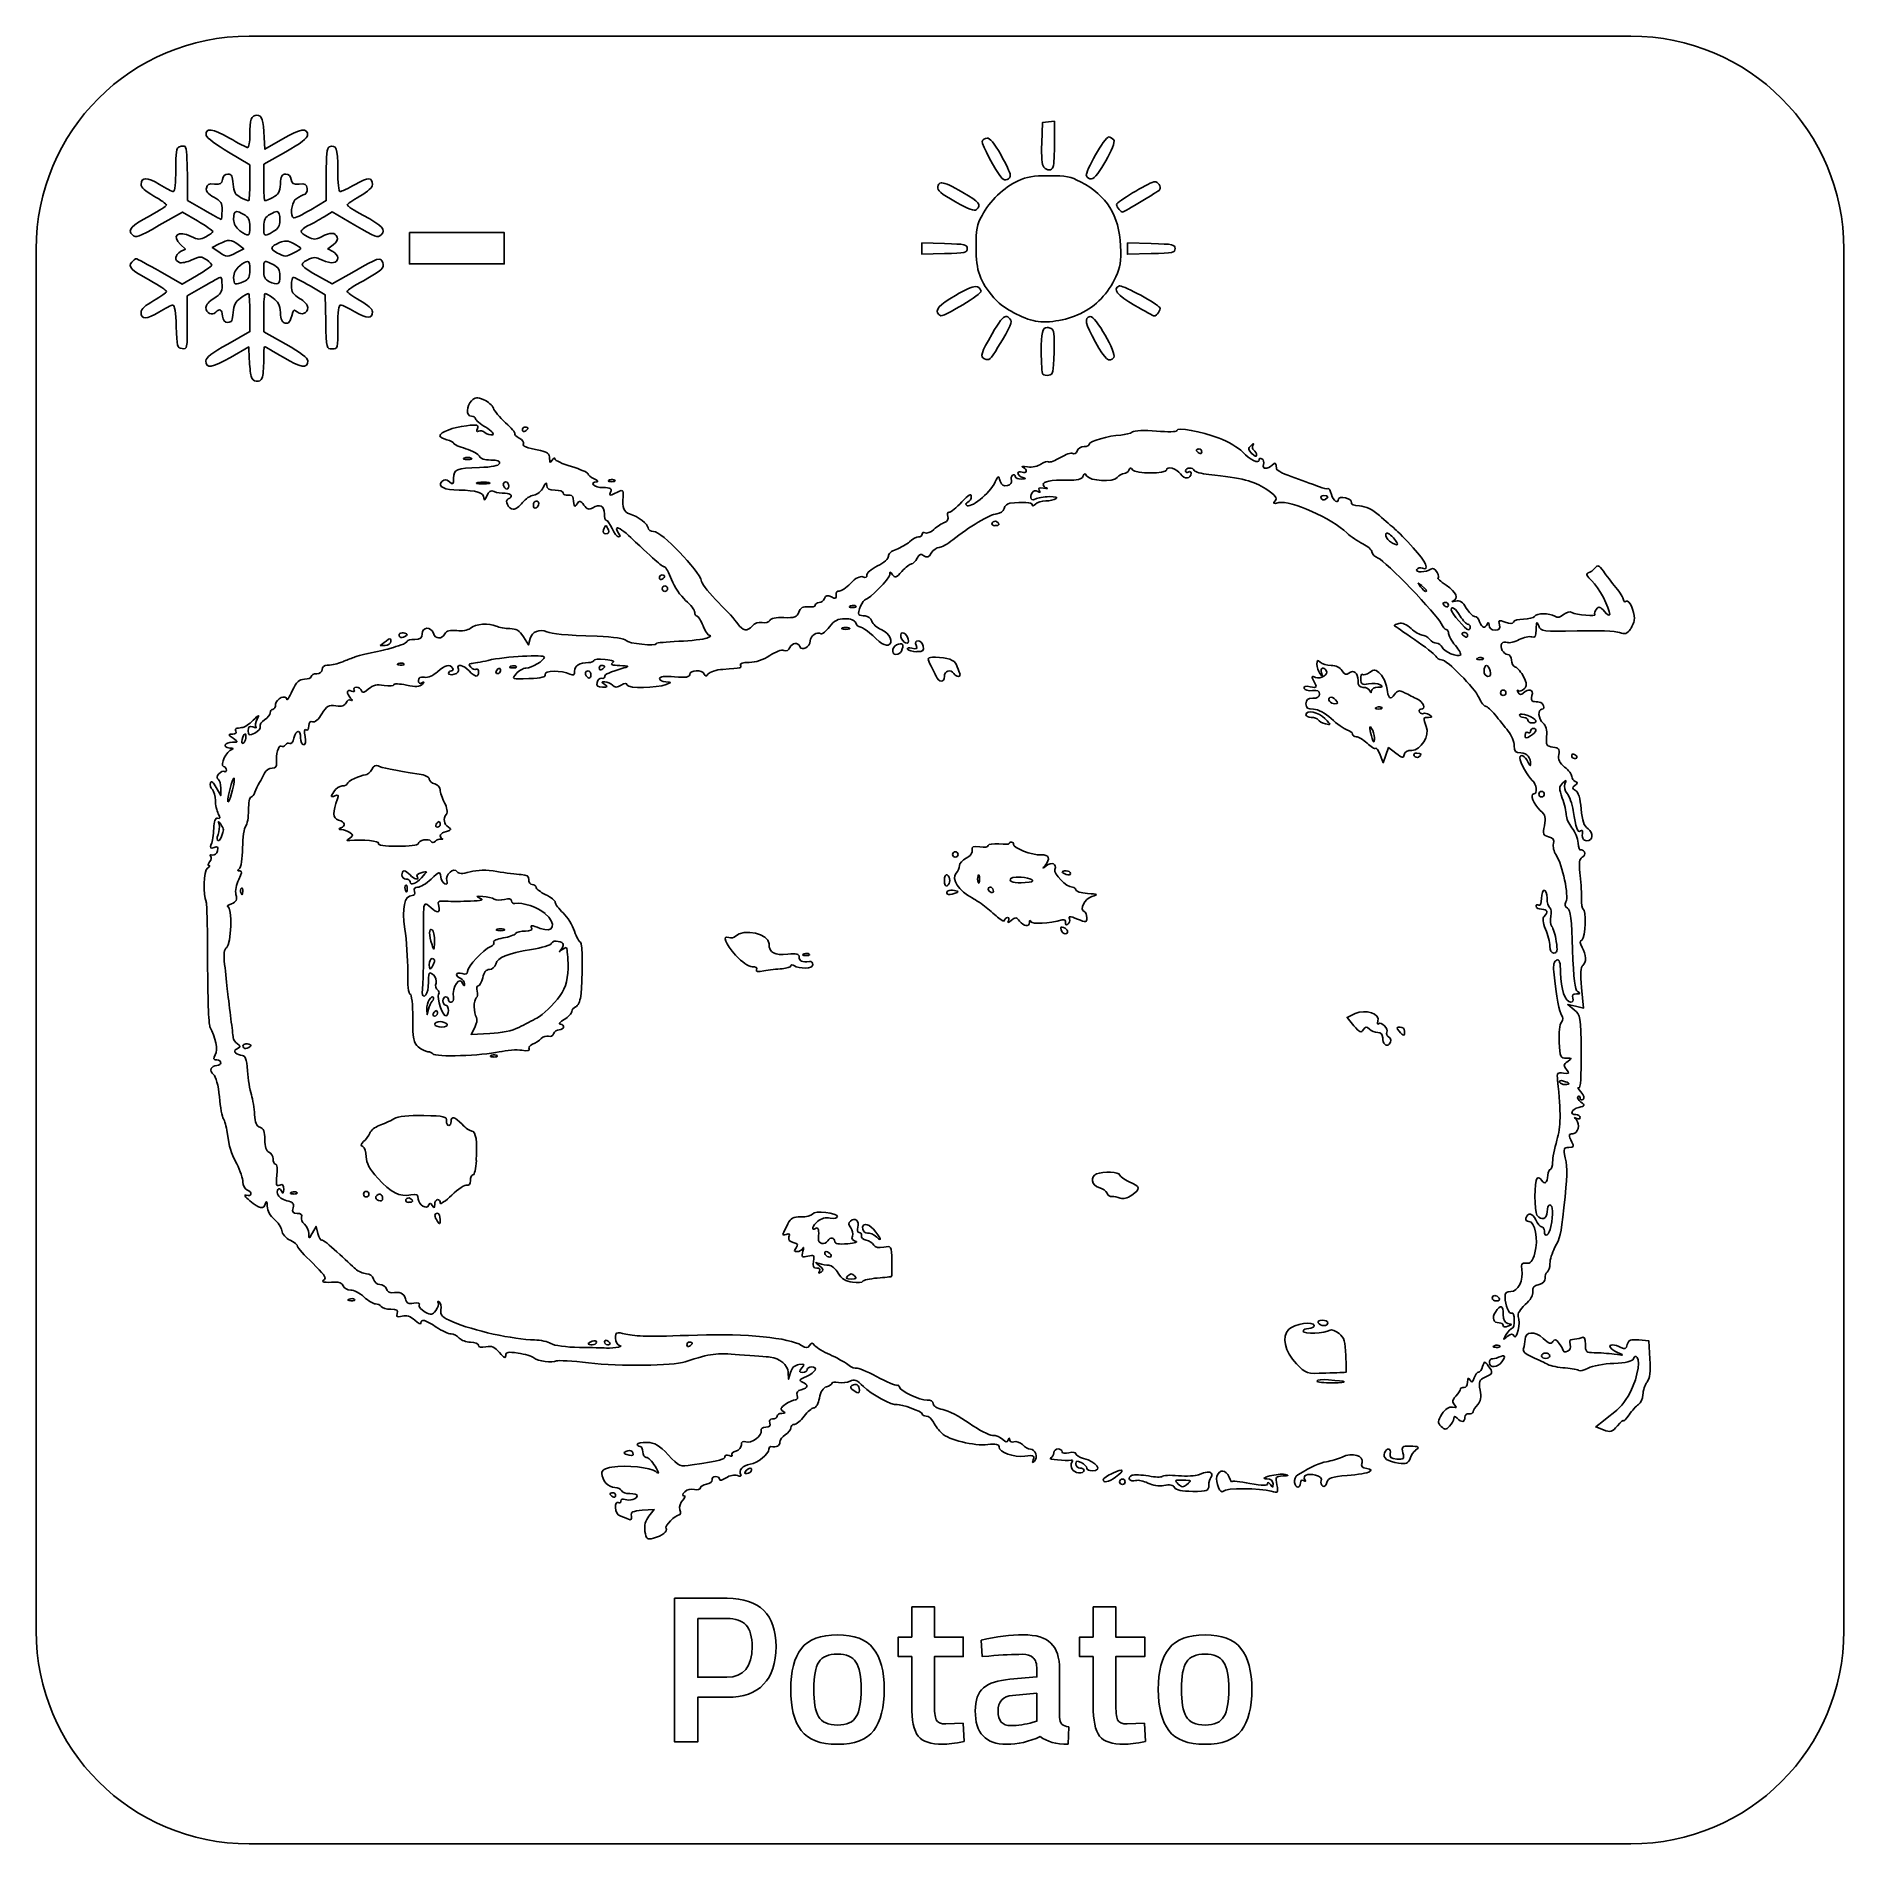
# Model space of a CAD drawing. Extents: x 237 to 378, y 328 to 470.
import ezdxf

# ---------------------------------------------------------------- set-up
doc = ezdxf.new("R2010")
doc.units = 0
doc.layers.add('Layer_1', color=7, linetype='CONTINUOUS')

msp = doc.modelspace()

# ---------------------------------------------------------------- linework, layer by layer
at = {"layer": 'Layer_1', "color": 7}
for points in [[(253.443566, 469.549531), (361.783587, 469.549531)], [(254.061034, 463.355101), (254.062497, 463.352169)], [(316.593746, 462.880494), (316.117669, 462.824829), (315.641599, 462.770626), (315.590329, 461.150514)], [(316.593746, 461.236936), (316.593746, 462.880494), (316.593746, 462.880494)], [(256.082517, 461.493286), (254.682124, 460.677369), (254.633787, 461.607541)], [(251.824212, 460.451784), (253.501459, 459.455686), (253.501459, 458.046504)], [(254.591307, 458.072874), (254.591307, 459.506956), (256.311034, 460.478146)], [(249.887689, 455.925414), (248.601559, 456.668086), (248.601559, 458.729124)], [(259.491207, 458.717409), (259.491207, 456.659304), (258.278314, 455.932734)], [(246.399897, 454.718379), (248.217769, 455.755494), (249.404292, 455.062621)], [(259.318354, 455.376099), (259.964352, 455.762814), (261.738282, 454.724244)], [(236.747435, 344.513367), (236.747435, 452.853383)], [(248.074212, 453.212521), (248.455077, 452.858034), (248.074212, 452.654416)], [(251.072749, 452.626584), (250.549804, 452.972289), (251.109372, 453.260859)], [(252.580077, 453.205201), (253.019532, 452.866816), (252.452637, 452.573851)], [(260.005369, 452.660274), (259.612789, 452.869749), (260.034664, 453.187621)], [(306.196286, 453.338499), (306.196286, 452.893186), (306.196286, 452.447874), (307.973141, 452.496211)], [(307.973141, 453.288691), (306.196286, 453.338499), (306.196286, 453.338499)], [(322.312496, 453.337036), (322.312496, 452.893186), (322.312496, 452.447874), (324.175781, 452.496211)], [(324.175781, 453.288691), (322.312496, 453.337036), (322.312496, 453.337036)], [(378.479707, 452.853383), (378.479707, 344.513367)], [(249.316407, 450.760374), (248.207517, 450.101191), (246.458494, 451.100221)], [(261.678222, 451.107541), (259.962889, 450.117309), (258.955077, 450.681271)], [(248.600097, 447.088014), (248.600097, 449.179809), (249.856932, 449.913691)], [(258.221187, 449.962036), (259.400389, 449.277954), (259.451659, 447.149536)], [(253.501459, 447.879024), (253.501459, 446.381956), (251.777337, 445.412229)], [(256.315429, 445.403439), (254.591307, 446.376099), (254.591307, 447.876099)], [(251.989744, 444.364869), (253.410642, 445.189576), (253.457517, 444.243286)], [(332.074772, 436.817424), (332.07378, 436.811754)], [(270.575711, 436.356879), (270.577015, 436.356879)], [(271.386193, 434.543811), (271.385116, 434.541033)], [(281.836369, 434.616123), (281.836312, 434.621792)], [(275.947109, 432.564973), (275.947109, 432.563924)], [(337.688249, 433.529235), (337.688277, 433.531361)], [(311.914573, 431.170583), (311.91463, 431.168457)], [(345.375751, 426.466261), (345.379946, 426.470457)], [(300.608334, 424.877074), (300.608391, 424.871405)], [(265.662108, 422.482025), (265.661683, 422.486391)], [(274.949172, 422.461559), (275.36269, 421.816677), (275.491383, 422.334085)], [(300.221603, 423.040025), (300.222652, 423.040025)], [(348.989896, 423.434806), (348.990094, 423.435402)], [(361.730296, 423.041301), (361.751187, 423.06154)], [(304.591124, 421.340202), (304.591294, 421.341392)], [(305.799562, 421.290255), (305.799676, 421.287817)], [(265.166895, 420.364998), (265.166952, 420.359329)], [(274.103569, 420.009676), (274.103512, 420.015345)], [(349.796665, 420.795411), (349.796721, 420.789742)], [(280.028035, 419.248006), (280.028035, 419.246957)], [(309.057591, 419.355553), (309.058072, 419.354646)], [(338.184765, 417.706696), (338.182696, 417.705534)], [(341.851578, 416.928784), (341.851606, 416.923115)], [(337.829641, 415.634117), (337.831257, 415.63406)], [(345.91578, 416.137436), (345.919323, 416.134658)], [(353.704649, 416.276674), (353.703572, 416.281294)], [(354.134126, 415.276498), (354.133134, 415.273266)], [(253.099383, 414.842627), (253.096265, 414.842627)], [(341.450872, 415.272728), (341.452006, 415.272728)], [(343.360517, 413.319515), (342.788485, 413.770507), (342.580706, 413.178123), (342.372926, 412.58571), (342.126595, 413.205959)], [(345.128258, 413.02868), (345.128202, 413.026554)], [(357.35485, 412.908321), (357.35485, 412.909455)], [(250.867979, 410.644687), (251.217207, 410.000854), (251.225711, 410.57932)], [(251.988514, 410.661128), (251.988486, 410.661553)], [(251.222139, 407.754425), (251.225768, 407.754425)], [(268.912681, 407.196113), (268.912284, 407.193052)], [(265.710155, 402.559654), (265.704486, 402.559597)], [(266.963068, 403.564507), (266.964174, 403.566463)], [(310.604825, 403.726195), (310.604825, 403.726025)], [(311.552901, 402.828321), (311.547515, 402.82937)], [(313.967792, 403.613575), (313.968217, 403.613546)], [(252.818612, 402.344334), (252.812942, 402.344277)], [(308.730699, 402.324803), (308.72812, 402.320551)], [(319.520976, 402.089981), (319.52058, 402.090236)], [(276.636807, 400.7736), (276.644914, 400.769121)], [(267.784549, 398.304142), (267.784549, 398.304312)], [(273.153424, 399.412176), (273.154473, 399.412176)], [(317.426542, 399.163691), (317.427591, 399.163805)], [(278.297002, 398.090636), (278.298816, 398.089304)], [(297.086428, 397.456526), (297.086372, 397.462195)], [(355.745622, 397.66028), (355.746501, 397.658891)], [(267.784549, 396.584872), (267.784549, 396.585921)], [(297.054567, 396.477468), (297.05434, 396.482003)], [(279.440243, 394.265792), (279.442057, 394.264517)], [(357.919682, 394.946702), (358.069635, 393.347764), (357.452617, 393.482693), (356.835572, 393.617622), (357.345468, 393.204132)], [(267.383985, 393.256261), (267.406662, 392.826699), (267.513812, 393.256261)], [(267.567216, 394.001773), (267.561717, 394.001858)], [(340.062123, 391.966498), (339.530797, 392.610302), (340.159606, 392.911342)], [(271.129572, 391.823631), (270.847809, 391.279465), (272.306744, 391.343811)], [(253.418649, 390.262224), (253.418196, 390.266306)], [(342.838063, 390.504189), (342.828085, 390.505323)], [(272.599591, 389.508718), (272.599534, 389.514387)], [(356.495102, 387.623622), (356.495017, 387.62674)], [(271.259172, 381.388139), (271.263679, 381.388791)], [(256.915667, 378.768189), (256.91561, 378.773858)], [(322.648696, 378.678671), (322.649065, 378.684142)], [(263.591881, 378.249449), (263.592901, 378.249704)], [(265.945402, 378.115143), (265.945431, 378.113017)], [(258.411566, 375.716409), (258.695456, 376.22846), (258.836905, 375.663912)], [(302.649789, 375.383991), (302.649676, 375.383934)], [(300.396246, 372.357014), (300.395027, 372.357014)], [(303.813468, 372.290967), (303.820016, 372.292668)], [(261.426325, 370.391159), (261.426297, 370.396828)], [(287.975622, 367.160343), (287.975622, 367.159209)], [(352.146019, 368.396419), (352.146019, 368.393301)], [(362.401937, 367.330932), (363.186085, 367.266586), (363.271691, 365.847506)], [(281.53207, 366.942869), (281.53207, 366.944003)], [(351.216255, 366.739512), (351.216198, 366.745181)], [(295.889924, 364.784542), (295.741106, 364.24783), (295.718428, 364.786668)], [(339.44315, 364.783946), (339.445531, 364.789304)], [(350.36022, 364.406258), (350.366598, 364.400135)], [(351.675808, 365.600098), (351.675751, 365.600239)], [(300.876038, 363.331757), (300.876123, 363.337115)], [(338.401162, 363.962381), (338.401049, 363.961247)], [(363.047754, 364.021767), (363.045997, 364.021427)], [(359.637307, 360.274195), (359.023493, 360.50777), (359.638384, 360.986598)], [(344.883373, 358.671033), (344.884989, 358.665732)], [(283.234445, 358.294989), (283.234331, 358.29411)], [(319.553008, 357.067446), (319.552611, 357.061351)], [(321.385975, 356.578129), (321.384983, 356.578243)], [(326.624457, 356.330665), (326.624457, 356.333868)], [(328.846791, 356.541931), (328.843219, 356.543915)], [(334.509534, 356.660079), (334.507861, 356.662091)], [(341.297745, 357.00171), (341.301118, 356.996409)], [(284.790813, 353.514104), (285.198973, 354.033666), (284.272328, 353.96932)], [(286.797356, 347.067018), (286.797356, 335.803833), (288.622556, 335.803833), (288.622556, 339.306273), (290.925289, 339.306273)], [(290.925289, 347.067018), (286.797356, 347.067018), (286.797356, 347.067018)], [(305.393554, 346.409305), (305.393554, 344.024538), (304.341791, 344.024538), (304.341791, 342.495235), (305.393554, 342.495235), (305.393554, 338.680788)], [(307.170409, 338.87854), (307.170409, 342.495235), (309.437981, 342.495235), (309.437981, 344.024538), (307.170409, 344.024538), (307.170409, 346.409305), (305.393554, 346.409305), (305.393554, 346.409305)], [(319.617183, 346.409305), (319.617183, 344.024538), (318.563958, 344.024538), (318.563958, 342.495235), (319.617183, 342.495235), (319.617183, 338.680788)], [(321.392576, 338.87854), (321.392576, 342.495235), (323.661618, 342.495235), (323.661618, 344.024538), (321.392576, 344.024538), (321.392576, 346.409305), (319.617183, 346.409305), (319.617183, 346.409305)], [(288.622556, 345.487915), (290.907709, 345.487915)], [(290.907709, 340.883913), (288.622556, 340.883913), (288.622556, 345.487915), (288.622556, 345.487915)], [(310.853021, 343.77844), (310.918939, 342.512815), (311.444824, 342.545043)], [(315.209471, 341.493288), (315.209471, 340.901485), (313.088374, 340.71985)], [(316.986326, 337.743288), (316.986326, 341.493288)], [(313.302244, 339.454225), (315.209471, 339.634398), (315.209471, 339.634398)], [(315.209471, 339.634398), (315.209471, 337.44739), (314.913574, 337.349245)], [(309.503906, 335.83606), (309.421871, 337.26721), (308.074211, 337.21741)], [(317.660156, 335.62219), (317.708493, 336.98743)], [(323.727536, 335.83606), (323.645501, 337.26721), (322.296386, 337.21741)], [(361.783587, 327.817247), (253.443566, 327.817247)]]:
    msp.add_lwpolyline(points, dxfattribs=at)
for points in [[(253.443566, 469.549531)], [(254.061034, 463.355101)], [(311.302729, 461.557734)], [(320.834471, 461.644164)], [(307.753414, 458.047974)], [(316.160156, 458.609004)], [(324.433586, 458.132934)], [(252.480462, 455.797974)], [(255.616699, 455.799436)], [(266.008294, 454.148559), (266.008294, 451.686159), (273.442377, 451.686159), (273.442377, 454.148559), (266.008294, 454.148559)], [(251.907709, 453.527461)], [(256.315429, 453.483519)], [(253.309564, 451.885374)], [(254.742184, 451.880979)], [(310.394531, 449.915161)], [(321.719231, 449.967894)], [(312.785156, 447.577269)], [(316.022456, 446.708619)], [(319.393061, 447.572874)], [(275.087985, 438.57822)], [(327.927742, 437.182923)], [(273.584262, 434.605351)], [(281.42492, 430.523745)], [(342.562337, 430.502003)], [(285.827953, 426.979531)], [(286.042252, 426.013257)], [(347.25943, 425.154331)], [(348.763039, 422.791569)], [(264.104952, 421.774044)], [(304.914841, 421.978791)], [(272.927276, 419.568633)], [(281.102479, 419.891301)], [(350.456627, 420.213402)], [(351.7704, 418.28023)], [(354.776967, 410.332876)], [(268.333818, 407.969717)], [(308.813726, 405.178101)], [(308.169921, 402.922715)], [(317.513197, 403.811631)], [(268.119831, 393.14914)], [(268.416561, 392.290016)], [(343.958343, 391.215543)], [(262.625579, 378.542154)], [(268.213912, 376.609493)], [(298.694239, 374.247213)], [(351.248258, 370.37982)], [(337.715603, 368.446649)], [(280.350476, 366.944003)], [(355.099181, 366.299631)], [(292.77258, 356.992016)], [(321.91526, 355.987984)], [(281.961604, 355.022759)], [(299.573726, 344.20618)], [(314.141599, 344.20618)], [(328.395993, 344.20618)], [(299.573726, 342.692995)], [(328.395993, 342.692995)]]:
    msp.add_lwpolyline(points, close=True, dxfattribs=at)
for points in [[(236.747435, 452.853383), (236.747435, 462.103058), (244.19391, 469.549531), (253.443566, 469.549531)], [(361.783587, 469.549531), (371.033235, 469.549531), (378.479707, 462.103058), (378.479707, 452.853383)], [(251.897457, 461.557734), (250.597954, 462.310194), (249.969642, 462.381811), (250.086912, 461.764284)], [(254.062497, 463.352169), (253.625359, 463.352169), (253.501459, 463.009831), (253.501459, 461.795041)], [(254.633787, 461.607541), (254.564337, 462.994164), (254.444794, 463.355101), (254.061034, 463.355101)], [(258.035157, 461.773066), (258.042499, 462.390399), (257.485999, 462.310539), (256.082517, 461.493286)], [(247.981932, 460.882441), (247.746402, 460.791166), (247.693354, 460.458489), (247.693354, 459.067501)], [(248.436034, 460.891231), (248.344759, 460.946791), (248.140677, 460.942539), (247.981932, 460.882441)], [(248.601559, 458.729124), (248.601559, 459.862726), (248.527309, 460.835139), (248.436034, 460.891231)], [(250.086912, 461.764284), (250.120647, 461.587681), (250.895989, 461.002636), (251.824212, 460.451784)], [(253.344724, 460.810666), (253.257417, 460.810666), (252.607234, 461.147019), (251.897457, 461.557734)], [(253.501459, 461.795041), (253.501459, 461.254134), (253.430044, 460.810666), (253.344724, 460.810666)], [(256.311034, 460.478146), (257.467669, 461.131164), (258.032577, 461.555596), (258.035157, 461.773066)], [(259.718262, 460.859004), (259.555549, 460.799476), (259.491207, 460.198284), (259.491207, 458.717409)], [(260.397949, 459.074829), (260.397949, 460.785646), (260.289732, 461.069476), (259.718262, 460.859004)], [(310.914544, 461.283811), (310.870046, 461.052504), (311.938804, 459.074799), (312.470209, 458.405394)], [(311.302729, 461.557734), (311.117629, 461.557734), (310.943546, 461.434329), (310.914544, 461.283811)], [(312.377929, 460.258419), (311.856409, 461.176449), (311.540501, 461.557741), (311.302729, 461.557734)], [(315.590329, 461.150514), (315.558011, 460.104669), (315.613976, 459.443731), (315.742669, 459.287229)], [(316.488281, 459.319456), (316.546084, 459.470259), (316.593746, 460.332909), (316.593746, 461.236936)], [(320.834471, 461.644164), (320.535641, 461.644164), (318.968501, 458.909724), (319.088373, 458.597289)], [(319.491206, 458.352661), (319.923153, 458.354701), (321.494336, 461.117949), (321.238766, 461.425899)], [(321.238766, 461.425899), (321.138701, 461.546371), (320.957351, 461.644164), (320.834471, 461.644164)], [(313.122064, 458.673459), (313.119229, 458.829931), (312.784046, 459.543579), (312.377929, 460.258419)], [(315.742669, 459.287229), (316.010261, 458.964931), (316.358141, 458.980404), (316.488281, 459.319456)], [(246.421872, 457.924929), (245.461279, 458.516011), (244.971679, 458.517811), (244.971679, 457.930786)], [(244.971679, 457.930786), (244.971679, 457.694371), (245.296962, 457.394671), (245.969232, 457.015254)], [(247.514644, 457.362429), (247.415434, 457.362429), (246.924687, 457.615524), (246.421872, 457.924929)], [(247.693354, 459.067501), (247.693354, 458.069229), (247.619809, 457.362429), (247.514644, 457.362429)], [(250.721187, 457.952754), (250.263814, 457.988476), (250.134042, 457.922206), (250.092769, 457.634889)], [(251.356932, 458.316039), (251.309307, 457.979904), (251.197819, 457.916244), (250.721187, 457.952754)], [(251.777337, 458.723266), (251.539452, 458.723266), (251.395024, 458.582521), (251.356932, 458.316039)], [(252.196287, 457.951291), (252.150649, 458.583871), (252.074982, 458.723266), (251.777337, 458.723266)], [(252.777829, 456.908326), (252.342282, 457.133679), (252.242524, 457.310574), (252.196287, 457.951291)], [(253.501459, 458.046504), (253.501459, 457.271259), (253.456894, 456.635866), (253.403314, 456.635859)], [(254.689452, 456.638791), (254.633892, 456.638791), (254.591307, 457.284331), (254.591307, 458.072874)], [(255.895017, 457.954224), (255.849379, 457.313709), (255.750687, 457.136469), (255.314937, 456.911251)], [(256.315429, 458.726191), (256.017979, 458.726191), (255.940857, 458.587426), (255.895017, 457.954224)], [(256.735834, 458.318971), (256.698139, 458.585994), (256.553742, 458.726191), (256.315429, 458.726191)], [(257.371579, 457.955686), (256.895157, 457.919971), (256.783654, 457.984194), (256.735834, 458.318971)], [(258.004392, 457.607056), (257.958754, 457.927314), (257.842054, 457.991799), (257.371579, 457.955686)], [(260.582517, 457.365354), (260.471397, 457.365354), (260.397949, 458.039416), (260.397949, 459.074829)], [(261.757324, 457.923459), (261.212832, 457.616101), (260.683714, 457.365354), (260.582517, 457.365354)], [(263.121087, 457.913206), (263.121087, 458.498559), (262.779222, 458.500449), (261.757324, 457.923459)], [(262.123534, 457.002076), (262.773387, 457.373949), (263.121094, 457.692556), (263.121087, 457.913206)], [(307.702144, 458.046504), (307.544254, 458.032336), (307.471541, 457.925236), (307.444331, 457.734496)], [(307.753414, 458.047974), (307.735054, 458.048514), (307.718584, 458.047989), (307.702144, 458.046504)], [(309.402829, 457.299436), (308.525516, 457.801411), (308.028776, 458.039844), (307.753414, 458.047974)], [(313.734371, 458.212036), (312.642979, 457.711546), (311.501591, 456.612834), (310.907224, 455.491816)], [(312.470209, 458.405394), (312.687341, 458.131854), (313.129264, 458.313744), (313.122064, 458.673459)], [(316.160156, 458.609004), (314.900546, 458.609604), (314.434159, 458.533029), (313.734371, 458.212036)], [(318.635741, 458.127076), (317.832228, 458.549011), (317.528666, 458.608381), (316.160156, 458.609004)], [(321.766106, 453.118771), (321.670016, 455.488846), (320.696493, 457.044864), (318.635741, 458.127076)], [(319.088373, 458.597289), (319.140251, 458.462356), (319.321443, 458.351806), (319.491206, 458.352661)], [(324.374996, 458.124144), (323.831426, 457.981846), (321.458531, 456.541666), (321.452636, 456.350221)], [(324.433586, 458.132934), (324.413771, 458.131689), (324.394556, 458.129814), (324.374996, 458.124144)], [(324.832031, 457.497189), (324.991308, 457.754859), (324.724196, 458.151361), (324.433586, 458.132934)], [(245.969232, 457.015254), (246.518284, 456.705316), (246.968262, 456.388651), (246.968262, 456.310666)], [(250.092769, 457.634889), (250.055067, 457.377504), (250.226644, 457.169319), (250.681639, 456.924436)], [(250.681639, 456.924436), (251.245369, 456.620844), (251.324704, 456.493809), (251.324704, 455.881471)], [(253.403314, 456.635859), (253.347762, 456.635859), (253.066542, 456.759789), (252.777829, 456.908326)], [(255.314937, 456.911251), (255.026224, 456.762436), (254.744412, 456.638791), (254.689452, 456.638791)], [(256.917477, 455.298459), (256.667262, 455.453229), (256.752289, 456.414984), (257.041992, 456.704709)], [(257.041992, 456.704709), (257.192794, 456.855511), (257.483209, 457.032204), (257.687982, 457.097289)], [(257.687982, 457.097289), (257.940777, 457.176661), (258.042289, 457.340544), (258.004392, 457.607056)], [(261.125974, 456.309204), (261.125299, 456.376666), (261.574482, 456.687969), (262.123534, 457.002076)], [(307.444331, 457.734496), (307.403231, 457.447599), (307.677251, 457.216134), (308.821286, 456.569941)], [(308.821286, 456.569941), (309.895646, 455.963161), (310.304051, 455.809824), (310.475096, 455.951784)], [(310.475096, 455.951784), (310.901426, 456.305604), (310.701836, 456.556194), (309.402829, 457.299436)], [(321.918453, 455.752561), (322.044881, 455.752561), (324.757706, 457.376941), (324.832031, 457.497189)], [(245.718747, 455.494749), (244.159894, 454.652806), (243.894612, 454.368684), (244.293454, 453.969849)], [(246.968262, 456.310666), (246.968262, 456.233281), (246.406099, 455.866006), (245.718747, 455.494749)], [(249.404292, 455.062621), (250.056919, 454.680849), (250.591759, 454.308676), (250.593747, 454.236451)], [(251.248534, 455.184204), (251.206864, 455.184204), (250.595284, 455.517451), (249.887689, 455.925414)], [(251.324704, 455.881471), (251.324704, 455.497914), (251.290204, 455.184204), (251.248534, 455.184204)], [(252.231439, 455.169556), (252.231439, 455.603116), (252.289999, 455.798566), (252.480462, 455.797974)], [(252.729492, 454.297974), (252.396327, 454.546569), (252.231439, 454.836399), (252.231439, 455.169556)], [(252.480462, 455.797974), (252.595549, 455.797719), (252.757887, 455.727024), (252.982909, 455.594356)], [(252.982909, 455.594356), (253.408534, 455.342926), (253.501459, 455.164329), (253.501459, 454.601191)], [(254.591307, 454.601191), (254.591307, 455.164554), (254.684037, 455.342956), (255.109857, 455.594356)], [(255.109857, 455.594356), (255.339439, 455.729289), (255.502602, 455.802556), (255.616699, 455.799436)], [(255.861327, 455.102169), (255.861327, 454.669974), (255.736197, 454.462441), (255.333979, 454.224729)], [(255.616699, 455.799436), (255.807184, 455.793766), (255.861327, 455.578764), (255.861327, 455.102169)], [(258.278314, 455.932734), (257.611204, 455.533329), (256.999227, 455.248059), (256.917477, 455.298459)], [(258.084957, 454.692016), (258.409392, 454.856709), (258.963762, 455.163781), (259.318354, 455.376099)], [(262.372557, 455.507934), (261.687979, 455.880774), (261.126769, 456.241741), (261.125974, 456.309204)], [(263.800782, 453.974244), (264.198402, 454.371886), (263.929819, 454.660434), (262.372557, 455.507934)], [(310.907224, 455.491816), (310.504054, 454.731399), (310.446289, 454.424401), (310.444331, 452.979609)], [(321.452636, 456.350221), (321.449801, 456.250156), (321.540258, 456.074979), (321.654783, 455.960566)], [(321.654783, 455.960566), (321.769016, 455.846049), (321.887553, 455.752561), (321.918453, 455.752561)], [(244.293454, 453.969849), (244.558549, 453.704806), (244.736322, 453.768099), (246.399897, 454.718379)], [(248.897457, 453.849729), (247.873969, 454.337859), (247.323582, 453.911799), (248.074212, 453.212521)], [(250.060542, 453.827754), (249.574797, 453.576609), (249.464172, 453.577884), (248.897457, 453.849729)], [(250.593747, 454.236451), (250.595674, 454.165014), (250.355809, 453.980656), (250.060542, 453.827754)], [(253.501459, 454.601191), (253.501459, 453.815604), (253.419627, 453.783429), (252.729492, 454.297974)], [(255.333979, 454.224729), (254.617857, 453.801684), (254.591307, 453.816421), (254.591307, 454.601191)], [(258.038082, 453.826291), (257.346559, 454.183854), (257.355139, 454.323736), (258.084957, 454.692016)], [(259.119139, 453.820434), (258.638149, 453.571831), (258.527209, 453.572589), (258.038082, 453.826291)], [(260.342284, 453.801391), (260.201397, 454.170856), (259.809274, 454.176009), (259.119139, 453.820434)], [(260.034664, 453.187621), (260.303532, 453.390294), (260.414704, 453.612684), (260.342284, 453.801391)], [(261.738282, 454.724244), (263.359212, 453.775171), (263.537367, 453.710731), (263.800782, 453.974244)], [(248.074212, 452.654416), (247.627182, 452.415174), (247.573384, 451.953121), (247.974604, 451.798951)], [(248.953122, 452.004024), (249.609124, 452.300079), (249.673737, 452.300371), (250.120602, 452.006956)], [(252.452637, 452.573851), (251.743452, 452.207161), (251.708907, 452.207709), (251.072749, 452.626584)], [(251.109372, 453.260859), (251.465157, 453.445396), (251.696584, 453.535681), (251.907709, 453.527461)], [(251.907709, 453.527461), (252.118834, 453.518964), (252.309417, 453.412749), (252.580077, 453.205201)], [(255.629877, 452.567994), (255.050269, 452.882296), (255.094849, 453.050454), (255.839352, 453.359004)], [(256.959957, 452.556271), (256.312684, 452.221531), (256.267032, 452.222109), (255.629877, 452.567994)], [(255.839352, 453.359004), (256.030857, 453.438871), (256.174947, 453.480939), (256.315429, 453.483519)], [(256.315429, 453.483519), (256.335492, 453.483886), (256.355442, 453.483294), (256.375482, 453.482056)], [(256.375482, 453.482056), (256.536207, 453.470716), (256.699564, 453.408271), (256.932124, 453.287229)], [(256.932124, 453.287229), (257.241867, 453.126504), (257.494624, 452.960004), (257.494624, 452.915161)], [(257.494624, 452.915161), (257.494624, 452.869524), (257.254429, 452.708551), (256.959957, 452.556271)], [(258.008787, 451.992309), (258.522514, 452.257914), (258.620262, 452.257059), (259.195309, 451.983519)], [(259.195309, 451.983519), (259.873534, 451.660089), (260.397949, 451.745206), (260.397949, 452.178346)], [(260.397949, 452.178346), (260.397949, 452.327161), (260.221654, 452.544796), (260.005369, 452.660274)], [(263.922357, 451.803346), (263.751717, 452.247024), (263.543089, 452.183004), (261.678222, 451.107541)], [(309.748534, 452.893186), (309.748534, 453.214044), (309.617351, 453.242971), (307.973141, 453.288691)], [(307.973141, 452.496211), (309.617434, 452.541849), (309.748534, 452.572306), (309.748534, 452.893186)], [(310.444331, 452.979609), (310.441721, 451.132464), (310.726294, 450.328029), (311.843261, 449.023066)], [(321.396971, 450.671019), (321.772646, 451.490911), (321.819431, 451.803864), (321.766106, 453.118771)], [(326.039058, 452.893186), (326.039058, 453.215259), (325.906901, 453.242971), (324.175781, 453.288691)], [(324.175781, 452.496211), (325.906788, 452.541849), (326.039058, 452.571226), (326.039058, 452.893186)], [(244.245117, 451.828246), (243.931002, 451.449654), (244.163217, 451.217266), (245.690914, 450.379516)], [(244.590814, 452.099244), (244.525339, 452.099244), (244.369332, 451.977346), (244.245117, 451.828246)], [(246.458494, 451.100221), (245.496312, 451.649859), (244.656499, 452.099244), (244.590814, 452.099244)], [(247.974604, 451.798951), (248.129374, 451.739424), (248.570757, 451.832529), (248.953122, 452.004024)], [(250.508787, 451.558711), (250.461162, 451.483314), (249.925557, 451.123291), (249.316407, 450.760374)], [(250.120602, 452.006956), (250.380934, 451.836309), (250.555812, 451.634709), (250.508787, 451.558711)], [(252.231439, 450.632934), (252.231439, 450.990691), (252.387522, 451.287721), (252.708979, 451.541139)], [(252.708979, 451.541139), (253.001667, 451.771306), (253.190314, 451.890136), (253.309564, 451.885374)], [(253.501459, 451.220334), (253.501459, 450.649666), (253.419034, 450.484764), (253.040037, 450.312129)], [(253.309564, 451.885374), (253.462354, 451.879704), (253.501459, 451.668661), (253.501459, 451.220334)], [(254.591307, 451.217409), (254.591307, 451.682304), (254.593752, 451.875729), (254.742184, 451.880979)], [(254.998534, 450.322389), (254.679852, 450.475171), (254.591307, 450.672526), (254.591307, 451.217409)], [(254.742184, 451.880979), (254.752077, 451.881331), (254.761707, 451.880814), (254.772949, 451.879516)], [(254.772949, 451.879516), (254.880094, 451.868176), (255.052347, 451.779594), (255.325189, 451.639284)], [(255.861327, 450.731079), (255.861327, 450.060796), (255.699979, 449.984469), (254.998534, 450.322389)], [(255.325189, 451.639284), (255.762327, 451.413361), (255.861327, 451.245789), (255.861327, 450.731079)], [(258.955077, 450.681271), (257.424994, 451.536909), (257.344047, 451.648434), (258.008787, 451.992309)], [(262.400389, 450.378054), (263.852089, 451.173744), (264.081897, 451.387644), (263.922357, 451.803346)], [(245.690914, 450.379516), (246.392952, 449.994766), (246.966792, 449.612056), (246.966792, 449.529909)], [(246.966792, 449.529909), (246.966792, 449.448549), (246.518284, 449.127931), (245.969232, 448.817994)], [(249.856932, 449.913691), (250.548252, 450.317491), (251.161692, 450.647581), (251.219232, 450.647581)], [(251.324704, 450.005979), (251.324704, 449.465274), (251.225112, 449.305269), (250.688959, 448.989376)], [(251.219232, 450.647581), (251.276779, 450.647581), (251.324704, 450.358779), (251.324704, 450.005979)], [(253.040037, 450.312129), (252.353472, 449.999416), (252.231439, 450.047889), (252.231439, 450.632934)], [(252.769039, 449.008419), (253.053387, 449.210814), (253.334997, 449.377561), (253.394532, 449.377561)], [(253.394532, 449.377561), (253.454037, 449.377561), (253.503447, 448.702689), (253.501459, 447.879024)], [(254.591307, 447.876099), (254.591307, 448.701376), (254.640694, 449.377561), (254.698242, 449.377561)], [(254.698242, 449.377561), (254.757769, 449.377561), (255.039379, 449.211804), (255.323727, 449.008419)], [(256.768062, 450.005979), (256.768062, 450.358779), (256.828894, 450.647581), (256.904292, 450.647581)], [(257.403807, 448.990846), (256.868247, 449.306739), (256.768062, 449.465469), (256.768062, 450.005979)], [(256.904292, 450.647581), (256.979697, 450.647581), (257.572729, 450.338844), (258.221187, 449.962036)], [(261.124512, 449.540161), (261.124512, 449.615559), (261.698344, 449.993304), (262.400389, 450.378054)], [(262.123534, 448.831179), (261.574482, 449.145286), (261.124512, 449.464561), (261.124512, 449.540161)], [(310.394531, 449.915161), (310.097059, 449.906656), (309.623014, 449.684761), (308.838866, 449.226684)], [(309.395501, 448.488399), (310.219736, 448.973521), (310.865636, 449.455396), (310.831054, 449.559204)], [(310.831054, 449.559204), (310.750834, 449.800149), (310.625786, 449.922076), (310.394531, 449.915161)], [(318.612303, 447.788206), (319.861271, 448.392781), (320.797781, 449.362231), (321.396971, 450.671019)], [(321.689936, 449.963499), (321.099138, 449.736729), (321.491253, 449.234019), (322.880853, 448.435666)], [(321.719231, 449.967894), (321.707261, 449.968066), (321.697188, 449.966281), (321.689936, 449.963499)], [(324.846678, 448.265746), (324.654723, 448.576216), (322.090406, 449.962494), (321.719231, 449.967894)], [(245.969232, 448.817994), (245.296962, 448.438599), (244.970209, 448.138989), (244.970209, 447.902461)], [(244.970209, 447.902461), (244.970209, 447.322839), (245.421627, 447.326986), (246.376459, 447.914184)], [(246.376459, 447.914184), (246.873327, 448.219959), (247.369557, 448.469356), (247.479492, 448.469356)], [(247.479492, 448.469356), (247.606482, 448.469356), (247.698109, 447.860784), (247.731439, 446.790646)], [(250.688959, 448.989376), (250.311349, 448.766574), (250.053222, 448.472626), (250.053222, 448.264284)], [(250.053222, 448.264284), (250.053222, 447.842431), (250.540999, 447.613876), (250.828122, 447.900999)], [(250.828122, 447.900999), (251.152159, 448.225029), (251.295019, 448.144666), (251.356932, 447.606564)], [(251.777337, 447.108519), (252.074187, 447.108519), (252.150844, 447.247014), (252.196287, 447.874629)], [(252.196287, 447.874629), (252.239937, 448.475064), (252.363252, 448.719909), (252.769039, 449.008419)], [(255.323727, 449.008419), (255.728517, 448.720306), (255.853024, 448.474771), (255.896479, 447.876099)], [(255.896479, 447.876099), (255.936169, 447.318721), (256.037254, 447.095439), (256.270017, 447.051391)], [(256.270017, 447.051391), (256.563297, 446.995831), (256.631082, 447.090159), (256.877929, 447.899536)], [(256.877929, 447.899536), (256.937457, 448.095976), (257.008062, 448.102501), (257.222164, 447.925899)], [(257.222164, 447.925899), (257.575962, 447.632229), (258.038082, 447.823779), (258.038082, 448.264284)], [(258.038082, 448.264284), (258.038082, 448.472911), (257.781417, 448.768209), (257.403807, 448.990846)], [(260.399412, 446.745234), (260.399412, 448.005466), (260.459712, 448.468411), (260.624997, 448.466431)], [(260.624997, 448.466431), (260.750007, 448.464729), (261.254022, 448.227654), (261.744139, 447.939084)], [(261.744139, 447.939084), (262.683492, 447.386071), (263.121094, 447.383604), (263.121087, 447.930294)], [(263.121087, 447.930294), (263.121087, 448.140346), (262.758507, 448.467856), (262.123534, 448.831179)], [(308.838866, 449.226684), (307.525234, 448.459344), (307.181621, 448.065564), (307.524896, 447.722289)], [(307.524896, 447.722289), (307.720774, 447.526411), (307.850704, 447.579189), (309.395501, 448.488399)], [(311.843261, 449.023066), (312.438874, 448.327224), (313.833709, 447.518679), (314.909179, 447.246211)], [(322.880853, 448.435666), (323.664326, 447.985614), (324.354761, 447.615009), (324.414543, 447.612429)], [(324.414543, 447.612429), (324.610136, 447.603924), (324.943961, 448.108336), (324.846678, 448.265746)], [(247.731439, 446.790646), (247.781052, 445.205994), (247.807722, 445.108111), (248.192869, 445.053346)], [(248.192869, 445.053346), (248.596077, 444.995799), (248.600097, 445.022401), (248.600097, 447.088014)], [(251.356932, 447.606564), (251.398602, 447.247614), (251.515632, 447.108519), (251.777337, 447.108519)], [(259.451659, 447.149536), (259.503244, 445.021426), (259.503514, 445.021119), (259.951167, 445.021119)], [(259.951167, 445.021119), (260.396044, 445.021119), (260.399412, 445.032256), (260.399412, 446.745234)], [(312.785156, 447.577269), (312.547609, 447.563094), (312.261664, 447.168316), (311.696771, 446.200314)], [(312.159664, 445.154416), (313.191986, 446.853819), (313.308499, 447.129856), (313.100096, 447.380979)], [(313.100096, 447.380979), (312.990679, 447.512791), (312.893014, 447.584071), (312.785156, 447.577269)], [(314.909179, 447.246211), (315.877436, 447.001014), (317.465974, 447.231796), (318.612303, 447.788206)], [(316.022456, 446.708619), (315.637369, 446.722786), (315.553706, 446.267679), (315.553706, 444.845334)], [(316.340329, 446.628054), (316.216736, 446.675649), (316.111241, 446.704929), (316.022456, 446.708619)], [(316.557124, 444.772096), (316.597661, 446.220766), (316.559501, 446.543889), (316.340329, 446.628054)], [(319.393061, 447.572874), (318.893883, 447.476776), (318.989021, 447.008004), (319.803221, 445.560181)], [(321.240228, 444.361936), (321.500733, 444.675819), (319.790223, 447.649351), (319.393061, 447.572874)], [(251.777337, 445.412229), (250.526667, 444.708586), (250.053222, 444.345916), (250.053222, 444.090939)], [(254.591307, 444.127561), (254.591307, 444.718471), (254.620984, 445.202754), (254.658687, 445.202754)], [(254.658687, 445.202754), (254.696389, 445.202754), (255.351192, 444.826951), (256.114744, 444.367794)], [(258.039544, 444.085081), (258.039544, 444.331981), (257.548857, 444.707566), (256.315429, 445.403439)], [(311.696771, 446.200314), (310.836656, 444.726331), (310.734431, 444.400666), (311.091791, 444.256471)], [(311.091791, 444.256471), (311.490799, 444.095461), (311.541086, 444.136044), (312.159664, 445.154416)], [(319.803221, 445.560181), (320.586401, 444.167491), (320.877198, 443.924469), (321.240228, 444.361936)], [(250.053222, 444.090939), (250.053222, 443.458164), (250.547172, 443.527741), (251.989744, 444.364869)], [(253.457517, 444.243286), (253.483309, 443.722816), (253.547067, 443.113119), (253.596679, 442.888306)], [(254.479977, 442.766724), (254.541492, 442.925461), (254.591307, 443.536651), (254.591307, 444.127561)], [(256.114744, 444.367794), (257.514259, 443.526669), (258.039544, 443.449951), (258.039544, 444.085081)], [(315.553706, 444.845334), (315.553706, 443.918266), (315.609289, 443.105296), (315.676751, 443.037721)], [(316.154291, 442.964476), (316.479964, 443.011246), (316.511854, 443.155861), (316.557124, 444.772096)], [(253.596679, 442.888306), (253.703824, 442.414269), (254.312502, 442.330186), (254.479977, 442.766724)], [(315.676751, 443.037721), (315.744221, 442.969966), (315.959749, 442.936696), (316.154291, 442.964476)], [(270.874964, 439.747852), (270.452886, 439.747852), (270.458243, 440.542715), (270.883468, 440.967487)], [(270.883468, 440.967487), (271.157862, 441.241597), (271.319465, 441.253502), (271.843308, 441.031833)], [(271.843308, 441.031833), (272.189333, 440.8884), (272.528895, 440.595836), (272.596388, 440.381594)], [(271.197405, 439.553962), (271.197405, 439.661112), (271.052838, 439.747852), (270.874964, 439.747852)], [(272.002983, 438.87909), (271.559475, 439.143562), (271.197405, 439.447918), (271.197405, 439.553962)], [(272.596388, 440.381594), (272.660734, 440.167294), (273.09452, 439.654224), (273.551947, 439.240592)], [(268.409815, 438.214904), (268.409815, 438.4944), (269.419997, 438.881216), (270.489424, 439.00869)], [(268.946498, 437.904255), (268.650845, 437.97909), (268.409815, 438.118554), (268.409815, 438.214904)], [(270.489424, 439.00869), (271.33035, 439.105068), (271.452467, 439.073036), (271.338911, 438.781635)], [(271.338911, 438.781635), (271.263793, 438.573855), (271.296108, 438.49131), (271.424517, 438.573855)], [(271.424517, 438.573855), (271.54669, 438.648973), (271.783383, 438.596532), (271.951563, 438.457068)], [(271.951563, 438.457068), (272.119657, 438.317887), (272.381125, 438.24702), (272.53326, 438.300595)], [(272.53326, 438.300595), (272.692851, 438.35417), (272.468914, 438.59948), (272.002983, 438.87909)], [(273.551947, 439.240592), (274.009374, 438.827102), (274.335018, 438.441449), (274.276114, 438.382545)], [(274.276114, 438.382545), (274.211768, 438.318198), (274.372492, 438.166261), (274.623188, 438.032239)], [(274.623188, 438.032239), (274.87292, 437.898444), (275.024914, 437.704441), (274.960624, 437.600523)], [(274.873686, 438.674598), (274.873686, 438.79989), (274.970064, 438.901654), (275.087985, 438.901654)], [(275.087985, 438.57822), (274.970064, 438.503102), (274.873686, 438.546189), (274.873686, 438.674598)], [(275.087985, 438.901654), (275.205906, 438.901654), (275.302284, 438.85885), (275.302284, 438.805276)], [(275.302284, 438.805276), (275.302284, 438.751701), (275.205906, 438.651071), (275.087985, 438.57822)], [(319.312403, 437.559591), (319.312403, 437.779276), (320.857682, 438.22698), (321.782598, 438.276246)], [(321.782598, 438.276246), (322.137156, 438.298923), (322.549597, 438.402671), (322.699578, 438.515206)], [(322.699578, 438.515206), (322.858035, 438.634261), (323.644422, 438.659773), (324.579061, 438.579553)], [(324.579061, 438.579553), (325.462847, 438.504435), (326.186476, 438.515206), (326.186476, 438.622356)], [(326.186476, 438.622356), (326.186476, 438.912652), (328.096091, 438.568781), (329.501877, 438.02674)], [(329.501877, 438.02674), (330.203537, 437.755748), (331.024649, 437.272583), (331.327701, 436.953033)], [(269.48321, 437.624759), (269.48321, 437.699877), (269.241131, 437.830554), (268.946498, 437.904255)], [(270.43446, 437.199477), (269.911695, 437.353682), (269.48321, 437.545502), (269.48321, 437.624759)], [(271.501421, 436.615654), (271.437075, 436.781764), (270.957226, 437.045216), (270.43446, 437.199477)], [(272.393768, 436.312488), (271.9235, 436.312488), (271.571068, 436.432394), (271.501421, 436.615654)], [(274.960624, 437.600523), (274.840719, 437.405499), (275.105191, 437.298435), (276.300221, 437.057405)], [(276.300221, 437.057405), (276.828344, 436.950255), (276.998678, 436.80342), (277.001881, 436.451074)], [(317.057414, 436.514995), (317.466652, 436.767846), (317.900494, 436.91349), (318.021562, 436.838513)], [(318.021562, 436.838513), (318.142602, 436.763395), (318.300208, 436.849852), (318.370762, 437.037789)], [(318.370762, 437.037789), (318.44588, 437.223175), (318.682517, 437.373071), (318.906397, 437.373071)], [(318.906397, 437.373071), (319.130334, 437.373071), (319.312403, 437.458677), (319.312403, 437.559591)], [(327.927742, 437.182923), (327.80982, 437.182923), (327.712309, 437.14012), (327.712309, 437.086545)], [(327.712309, 437.086545), (327.712309, 437.03297), (327.808687, 436.93234), (327.927742, 436.85949)], [(328.142041, 436.955868), (328.142041, 437.081159), (328.045663, 437.182923), (327.927742, 437.182923)], [(327.927742, 436.85949), (328.045663, 436.784372), (328.142041, 436.827458), (328.142041, 436.955868)], [(331.327701, 436.953033), (331.931906, 436.314557), (332.630334, 435.979276), (332.630334, 436.32635)], [(332.07378, 436.811754), (331.766306, 437.118123), (331.754542, 437.222041), (331.998661, 437.448076)], [(331.998661, 437.448076), (332.192551, 437.628076), (332.241874, 437.633461), (332.14748, 437.470753)], [(332.14748, 437.470753), (332.072362, 437.331572), (332.104677, 437.156872), (332.222598, 437.081868)], [(332.44115, 436.698369), (332.44115, 436.55692), (332.283827, 436.612762), (332.074772, 436.817424)], [(332.222598, 437.081868), (332.342504, 437.007033), (332.44115, 436.835537), (332.44115, 436.698369)], [(269.482558, 434.896186), (269.482558, 435.59572), (269.66681, 435.671773), (271.520073, 435.729628)], [(270.577015, 436.356879), (270.281361, 436.356879), (270.161371, 436.410454), (270.308007, 436.465162)], [(270.308007, 436.465162), (270.455975, 436.529509), (270.696892, 436.529509), (270.844719, 436.465162)], [(270.844719, 436.465162), (270.992687, 436.400816), (270.87675, 436.356879), (270.575711, 436.356879)], [(271.520073, 435.729628), (272.471323, 435.76166), (273.022605, 435.869943), (273.080432, 436.04348)], [(273.080432, 436.04348), (273.144779, 436.225465), (272.918574, 436.312488), (272.393768, 436.312488)], [(277.001881, 436.451074), (277.004574, 436.070778), (277.044684, 436.045068), (277.212779, 436.307641)], [(277.212779, 436.307641), (277.327298, 436.484523), (277.422826, 436.530444), (277.42396, 436.404019)], [(277.42396, 436.404019), (277.425887, 436.281846), (278.006734, 436.010882), (278.715991, 435.80092)], [(278.715991, 435.80092), (279.425163, 435.590872), (280.00482, 435.342416), (280.00482, 435.249213)], [(280.00482, 435.249213), (280.00482, 435.152835), (280.222237, 434.975102), (280.487928, 434.846438)], [(313.211509, 434.710885), (313.147162, 434.868491), (313.188831, 435.054756), (313.307887, 435.124403)], [(313.307887, 435.124403), (313.420422, 435.199521), (313.513682, 435.14708), (313.513682, 435.028025)], [(313.727953, 435.269225), (313.727953, 435.391398), (313.87252, 435.435335), (314.050422, 435.365603)], [(314.103969, 434.948939), (313.897323, 435.002513), (313.727953, 435.14708), (313.727953, 435.269225)], [(314.103997, 435.75018), (313.956028, 435.825298), (314.126674, 435.835786), (314.480013, 435.782211)], [(314.050422, 435.365603), (314.438202, 435.216784), (314.487468, 435.567997), (314.103997, 435.75018)], [(314.480013, 435.782211), (314.835676, 435.728636), (315.30702, 435.825014), (315.531978, 435.988006)], [(315.531978, 435.988006), (315.755915, 436.151849), (316.023676, 436.234337), (316.126517, 436.171124)], [(316.126517, 436.171124), (316.233666, 436.106778), (316.648205, 436.267502), (317.057414, 436.514995)], [(319.111965, 435.079616), (318.980154, 435.292781), (318.916942, 435.283143), (318.821641, 435.036813)], [(322.042989, 435.257546), (321.889918, 435.257546), (321.64662, 435.114964), (321.502025, 434.940435)], [(322.42972, 435.526554), (322.365373, 435.378869), (322.195011, 435.257546), (322.042989, 435.257546)], [(322.729654, 435.526554), (322.577433, 435.741987), (322.517622, 435.741987), (322.42972, 435.526554)], [(325.363011, 435.526554), (325.361055, 435.236258), (322.93491, 435.236258), (322.729654, 435.526554)], [(326.480627, 435.221263), (326.19138, 435.65726), (325.365676, 435.882217), (325.363011, 435.526554)], [(327.29692, 435.285609), (327.29692, 434.816419), (326.777357, 434.776762), (326.480627, 435.221263)], [(327.54858, 435.490271), (327.452202, 435.767783), (326.868321, 435.745106), (326.868321, 435.467594)], [(326.868321, 435.467594), (326.868321, 435.342302), (326.964699, 435.299499), (327.08262, 435.371216)], [(327.08262, 435.371216), (327.200542, 435.446334), (327.29692, 435.403247), (327.29692, 435.285609)], [(328.694173, 435.176419), (328.103915, 435.240765), (327.588009, 435.378813), (327.54858, 435.490271)], [(333.163928, 434.044857), (332.2116, 434.67582), (331.317751, 434.901855), (328.694173, 435.176419)], [(332.630334, 436.32635), (332.630334, 436.447389), (332.737483, 436.483956), (332.859657, 436.401184)], [(332.973326, 435.958781), (332.831877, 435.591326), (333.306482, 435.561335), (333.661039, 435.915978)], [(332.859657, 436.401184), (332.986082, 436.32635), (333.037389, 436.123672), (332.973326, 435.958781)], [(333.661039, 435.915978), (333.911622, 436.166561), (333.942803, 436.139915), (333.999581, 435.629962)], [(333.999581, 435.629962), (334.01092, 435.496167), (334.654101, 435.173613), (335.422517, 434.913279)], [(269.91212, 433.954743), (268.744161, 433.963247), (268.18035, 434.241836), (268.562347, 434.623209)], [(268.562347, 434.623209), (268.762757, 434.823619), (268.893377, 434.819367), (269.151557, 434.600532)], [(269.151557, 434.600532), (269.435418, 434.364973), (269.482558, 434.406643), (269.482558, 434.896186)], [(271.858898, 433.338775), (271.836221, 433.754419), (271.236523, 433.946154), (269.91212, 433.954743)], [(271.385116, 434.541033), (271.118375, 434.487458), (271.288738, 434.444655), (271.758977, 434.444655)], [(272.245317, 434.541033), (272.039522, 434.594608), (271.652933, 434.594608), (271.386193, 434.543811)], [(271.758977, 434.444655), (272.231399, 434.441849), (272.449922, 434.487458), (272.245317, 434.541033)], [(272.652571, 433.841187), (272.377327, 433.957975), (272.224086, 433.863865), (272.075182, 433.494113)], [(273.510646, 433.709376), (273.24504, 433.698038), (272.85933, 433.75218), (272.652571, 433.841187)], [(273.584262, 434.60538), (273.466341, 434.60538), (273.369963, 434.519773), (273.369963, 434.402986)], [(273.369963, 434.402986), (273.369963, 434.291584), (273.466341, 434.140498), (273.584262, 434.067676)], [(273.766615, 433.271225), (274.187616, 433.41154), (273.997922, 433.736135), (273.510646, 433.709376)], [(273.798561, 434.270069), (273.798561, 434.454321), (273.702183, 434.605351), (273.584262, 434.605351)], [(273.584262, 434.067676), (273.702183, 433.992841), (273.798561, 434.090353), (273.798561, 434.270069)], [(276.509021, 434.170006), (276.360202, 433.874324), (276.024807, 433.602255), (275.764501, 433.564753)], [(276.783131, 434.330731), (276.78109, 434.605975), (276.708297, 434.562038), (276.509021, 434.170006)], [(277.430168, 433.954715), (276.960977, 433.954715), (276.785286, 434.061865), (276.783131, 434.330731)], [(278.075049, 433.730778), (278.075049, 433.854085), (277.784753, 433.954715), (277.430168, 433.954715)], [(278.451065, 433.570054), (278.24442, 433.538022), (278.075049, 433.612857), (278.075049, 433.730778)], [(280.702227, 434.598973), (280.064829, 434.566942), (280.504086, 434.154416), (281.17893, 434.154416)], [(280.487928, 434.846438), (280.753534, 434.717745), (280.850026, 434.606343), (280.702227, 434.598973)], [(281.17893, 434.154416), (281.776671, 434.154416), (281.897739, 434.090069), (281.790618, 433.807342)], [(281.836312, 434.621792), (281.58573, 434.633131), (281.535301, 434.686139), (281.706769, 434.751335)], [(281.790618, 433.807342), (281.678083, 433.513814), (281.726271, 433.497742), (282.105547, 433.700192)], [(281.706769, 434.751335), (281.862108, 434.815682), (282.047437, 434.80491), (282.118133, 434.728658)], [(282.118133, 434.728658), (282.193251, 434.65354), (282.064558, 434.606485), (281.836369, 434.616123)], [(282.105547, 433.700192), (282.734385, 434.03658), (282.818999, 434.005512), (282.771859, 433.45698)], [(309.315288, 433.026822), (309.841257, 433.592419), (310.066214, 433.72525), (310.069446, 433.474583)], [(309.678548, 432.772923), (309.977433, 432.450482), (311.498476, 433.67383), (311.945301, 434.596195)], [(311.945301, 434.596195), (312.195883, 435.113603), (312.201269, 435.11468), (312.337389, 434.660542)], [(312.337389, 434.660542), (312.433767, 434.334898), (312.597609, 434.234183), (312.898706, 434.313468)], [(312.898706, 434.313468), (313.140784, 434.377814), (313.274721, 434.547043), (313.211509, 434.710885)], [(313.513682, 435.028025), (313.513682, 434.902734), (313.731099, 434.811742), (313.996819, 434.825631)], [(313.996819, 434.825631), (314.359965, 434.848309), (314.386753, 434.879206), (314.103969, 434.948939)], [(314.829156, 433.739792), (314.599833, 433.369162), (314.797124, 433.056359), (315.122655, 433.268447)], [(315.277994, 433.857713), (315.120387, 433.954091), (314.931969, 433.900517), (314.829156, 433.739792)], [(315.391663, 433.94332), (315.498813, 433.772957), (315.456009, 433.74291), (315.277994, 433.857713)], [(315.734457, 434.115666), (315.386306, 434.169241), (315.28131, 434.121335), (315.391663, 433.94332)], [(317.575049, 434.73685), (316.299515, 434.759528), (315.69789, 434.640472), (315.69789, 434.389776)], [(315.69789, 434.389776), (315.69789, 434.293398), (315.818929, 434.174343), (315.966898, 434.12417)], [(315.966898, 434.12417), (316.114866, 434.070595), (316.009701, 434.070595), (315.734457, 434.115666)], [(318.821641, 435.036813), (318.736035, 434.810891), (318.378161, 434.725058), (317.575049, 434.73685)], [(321.502025, 434.940435), (321.182787, 434.554809), (319.370882, 434.660939), (319.111965, 435.079616)], [(333.891326, 433.118211), (334.094854, 433.335628), (333.944901, 433.527449), (333.163928, 434.044857)], [(335.422517, 434.913279), (336.190592, 434.653058), (337.060318, 434.339093), (337.35566, 434.215899)], [(337.35566, 434.215899), (337.651342, 434.092592), (337.954507, 434.028529), (338.030561, 434.072466)], [(338.030561, 434.072466), (338.105395, 434.115269), (338.229836, 433.911742), (338.30382, 433.617194)], [(272.075182, 433.494113), (271.943371, 433.164161), (271.868536, 433.110586), (271.858898, 433.338775)], [(274.146911, 432.451729), (273.766615, 432.451729), (273.43669, 433.160901), (273.766615, 433.271225)], [(274.879638, 432.974494), (274.653717, 432.687402), (274.323679, 432.451729), (274.146911, 432.451729)], [(275.764501, 433.564753), (275.504281, 433.532721), (275.105673, 433.261587), (274.879638, 432.974494)], [(275.73281, 432.766318), (275.73281, 432.95057), (275.829188, 433.1016), (275.947109, 433.1016)], [(275.947109, 432.563924), (275.829188, 432.488806), (275.73281, 432.586602), (275.73281, 432.766318)], [(275.947109, 433.1016), (276.065031, 433.1016), (276.161409, 433.015994), (276.161409, 432.899206)], [(276.161409, 432.899206), (276.161409, 432.787805), (276.065031, 432.637852), (275.947109, 432.564973)], [(278.855994, 433.310683), (278.833317, 433.491817), (278.662105, 433.605288), (278.451065, 433.570054)], [(279.157034, 432.881121), (278.949254, 432.570472), (278.919207, 432.612113), (278.855994, 433.310683)], [(279.695843, 432.773972), (279.416347, 433.14035), (279.343412, 433.154268), (279.157034, 432.881121)], [(280.39002, 432.578948), (280.099723, 432.398948), (279.949742, 432.441751), (279.695843, 432.773972)], [(281.297361, 432.106526), (281.297361, 432.709625), (280.91922, 432.906746), (280.39002, 432.578948)], [(282.771859, 433.45698), (282.697024, 432.535691), (282.80389, 432.250101), (283.280706, 432.09788)], [(308.331865, 432.221244), (308.461408, 432.221244), (308.903924, 432.583313), (309.315288, 433.026822)], [(309.806957, 433.020387), (309.658989, 432.966813), (309.601162, 432.856545), (309.678548, 432.772923)], [(310.069446, 433.474583), (310.07228, 433.277575), (309.954926, 433.072885), (309.806957, 433.020387)], [(312.640724, 432.518485), (312.58715, 432.308438), (312.325767, 432.121068), (312.06223, 432.100715)], [(313.091717, 432.937361), (312.898961, 432.914683), (312.696425, 432.728447), (312.640724, 432.518485)], [(314.838709, 432.809802), (314.838709, 432.996321), (314.133817, 433.047628), (313.091717, 432.937361)], [(315.096945, 432.852605), (314.955496, 432.711156), (314.838709, 432.689896), (314.838709, 432.809802)], [(315.902523, 433.113959), (315.601512, 433.111946), (315.239443, 432.995187), (315.096945, 432.852605)], [(315.122655, 433.268447), (315.261836, 433.354054), (315.739701, 433.438809), (316.183209, 433.44618)], [(316.719893, 433.288573), (316.571074, 433.192195), (316.203562, 433.116227), (315.902523, 433.113959)], [(316.183209, 433.44618), (316.662038, 433.454683), (316.880589, 433.392605), (316.719893, 433.288573)], [(334.185902, 432.973644), (333.744548, 432.866494), (333.685644, 432.898526), (333.891326, 433.118211)], [(339.524135, 430.598154), (338.354986, 431.734847), (335.092819, 433.186384), (334.185902, 432.973644)], [(337.688277, 433.531361), (337.504025, 433.531361), (337.414167, 433.434983), (337.487868, 433.312809)], [(337.487868, 433.312809), (337.562986, 433.192904), (337.712939, 433.150101), (337.823178, 433.216431)], [(337.823178, 433.216431), (338.120986, 433.400683), (338.065257, 433.529235), (337.688249, 433.529235)], [(338.30382, 433.617194), (338.427978, 433.120139), (338.85978, 432.849118), (338.85978, 433.266888)], [(338.85978, 433.266888), (338.85978, 433.374038), (339.107244, 433.405219), (339.409332, 433.342006)], [(339.409332, 433.342006), (339.71142, 433.288431), (339.917102, 433.128841), (339.866759, 432.995981)], [(339.866759, 432.995981), (339.813184, 432.85028), (340.068019, 432.738879), (340.510592, 432.715351)], [(340.510592, 432.715351), (340.997981, 432.692674), (341.519698, 432.436706), (342.059613, 431.963348)], [(281.239534, 430.846186), (281.303881, 431.023068), (281.390621, 431.168627), (281.42492, 431.168627)], [(281.460353, 431.586964), (281.374747, 431.586964), (281.297361, 431.820539), (281.297361, 432.106526)], [(281.42492, 431.168627), (281.456952, 431.168627), (281.541708, 431.02406), (281.610306, 430.846186)], [(281.908114, 430.943159), (281.751642, 431.297745), (281.550325, 431.586964), (281.460353, 431.586964)], [(282.415884, 430.299326), (282.293711, 430.299326), (282.06453, 430.58965), (281.908114, 430.943159)], [(282.290876, 431.002063), (282.22653, 430.937717), (282.268199, 430.746094), (282.404546, 430.587496)], [(283.377339, 430.230784), (282.849216, 430.724608), (282.359673, 431.07171), (282.290876, 431.002063)], [(283.280706, 432.09788), (283.96525, 431.881597), (284.715865, 431.303017), (284.723887, 430.986784)], [(284.723887, 430.986784), (284.726721, 430.838816), (284.923162, 430.717776), (285.158835, 430.717776)], [(306.440079, 430.600365), (306.566504, 430.525247), (306.881433, 430.643169), (307.138535, 430.877877)], [(307.138535, 430.877877), (307.395638, 431.109184), (307.77378, 431.356734), (307.978384, 431.429584)], [(307.978384, 431.429584), (308.204306, 431.504419), (308.300825, 431.689805), (308.223581, 431.891291)], [(308.223581, 431.891291), (308.148463, 432.073276), (308.200904, 432.221244), (308.331865, 432.221244)], [(312.06223, 432.100715), (311.552334, 432.057912), (309.846472, 431.054107), (308.613487, 430.063313)], [(311.91463, 431.168457), (311.730378, 431.168457), (311.64052, 431.264835), (311.71422, 431.387008)], [(311.71422, 431.387008), (311.789055, 431.506913), (311.939291, 431.549717), (312.049502, 431.483386)], [(312.049502, 431.483386), (312.34731, 431.299134), (312.291581, 431.170583), (311.914573, 431.170583)], [(342.059613, 431.963348), (342.507373, 431.57126), (343.058003, 431.094557), (343.283074, 430.904948)], [(343.283074, 430.904948), (343.508145, 430.71531), (344.151836, 430.054384), (344.712869, 429.438728)], [(281.42492, 430.523745), (281.238401, 430.523745), (281.16555, 430.651304), (281.239534, 430.846186)], [(281.610306, 430.846186), (281.685424, 430.651162), (281.61161, 430.523745), (281.42492, 430.523745)], [(282.404546, 430.587496), (282.561018, 430.398992), (282.567254, 430.299326), (282.415884, 430.299326)], [(286.019915, 427.937017), (285.861458, 427.937017), (285.442498, 428.300164), (283.377339, 430.230784)], [(285.158835, 430.717776), (285.783364, 430.717776), (288.702709, 427.682268), (288.923187, 426.804066)], [(304.169159, 429.310715), (304.523745, 429.434022), (305.001524, 429.704929), (305.229685, 429.911688)], [(305.229685, 429.911688), (305.459008, 430.118334), (305.772803, 430.287704), (305.928142, 430.287704)], [(305.928142, 430.287704), (306.08348, 430.287704), (306.209906, 430.394854), (306.209906, 430.514759)], [(306.209906, 430.514759), (306.209906, 430.64005), (306.317055, 430.677468), (306.440079, 430.600365)], [(307.537512, 429.463417), (307.356378, 429.463417), (307.083317, 429.263008), (306.930104, 429.017783)], [(308.613487, 430.063313), (308.2032, 429.733361), (307.717909, 429.463417), (307.537512, 429.463417)], [(340.759191, 429.75292), (340.366025, 429.939439), (339.810066, 430.319622), (339.524135, 430.598154)], [(341.474769, 429.110192), (341.474769, 429.277436), (341.152328, 429.566542), (340.759191, 429.75292)], [(342.562337, 430.501975), (342.519534, 430.357408), (342.647943, 430.109915), (342.867657, 429.952422)], [(343.166513, 430.21491), (342.836589, 430.566293), (342.618038, 430.670183), (342.562337, 430.502003)], [(342.867657, 429.952422), (343.527534, 429.469285), (343.71394, 429.632135), (343.166513, 430.21491)], [(302.706907, 428.008082), (303.207165, 428.260932), (303.588539, 428.601543), (303.566031, 428.774031)], [(303.566031, 428.774031), (303.543354, 428.947512), (303.811228, 429.185367), (304.169159, 429.310715)], [(305.368243, 428.174589), (305.248337, 428.174589), (304.915096, 427.908983), (304.628003, 427.584331)], [(305.823515, 428.618098), (305.692838, 428.373751), (305.488233, 428.174589), (305.368243, 428.174589)], [(306.355918, 428.816239), (306.125461, 429.007011), (306.008844, 428.963074), (305.823515, 428.618098)], [(306.930104, 429.017783), (306.71382, 428.67068), (306.586261, 428.625694), (306.355918, 428.816239)], [(341.971824, 428.618494), (341.698564, 428.725644), (341.474769, 428.944139), (341.474769, 429.110192)], [(346.900195, 423.501902), (346.554198, 424.233553), (342.539065, 428.402835), (341.971824, 428.618494)], [(344.712869, 429.438728), (345.70698, 428.347332), (346.041524, 427.601962), (345.432728, 427.835622)], [(358.979244, 427.856457), (359.189291, 428.118945), (359.288816, 428.07926), (359.623049, 427.599354)], [(285.613654, 427.075909), (285.613654, 427.2012), (285.710031, 427.302964), (285.827953, 427.302964)], [(285.827953, 426.979531), (285.710031, 426.904413), (285.613654, 426.947499), (285.613654, 427.075909)], [(285.827953, 427.302964), (285.945874, 427.302964), (286.042252, 427.260161), (286.042252, 427.206586)], [(286.042252, 427.206586), (286.042252, 427.153011), (285.945874, 427.052381), (285.827953, 426.979531)], [(286.566236, 426.93755), (286.356189, 427.487102), (286.110964, 427.937017), (286.019915, 427.937017)], [(287.669395, 425.30434), (287.273055, 425.652491), (286.776, 426.387572), (286.566236, 426.93755)], [(288.923187, 426.804066), (288.998306, 426.526554), (289.585219, 425.777811), (290.240504, 425.139902)], [(299.71063, 426.046507), (299.857465, 426.014476), (300.255902, 426.284334), (300.596542, 426.641046)], [(300.596542, 426.641046), (301.005751, 427.069559), (301.336781, 427.242019), (301.573531, 427.15097)], [(301.573531, 427.15097), (301.80172, 427.065364), (301.908813, 427.108167), (301.869184, 427.283915)], [(303.671367, 427.326661), (303.668532, 427.027805), (302.062337, 425.382803), (301.770652, 425.379373)], [(301.869184, 427.283915), (301.837153, 427.432734), (302.211978, 427.758491), (302.706907, 428.008082)], [(303.889918, 427.315323), (303.707934, 427.587449), (303.673635, 427.589433), (303.671367, 427.326661)], [(304.628003, 427.584331), (304.185572, 427.085121), (304.072044, 427.043367), (303.889918, 427.315323)], [(344.998885, 427.739244), (344.835043, 427.474772), (345.73697, 427.494898), (346.094561, 427.761921)], [(345.432728, 427.835622), (345.267751, 427.899969), (345.071735, 427.858299), (344.998885, 427.739244)], [(345.379946, 426.470457), (345.039279, 426.738331), (345.031767, 426.729827), (345.29434, 426.38485)], [(346.094561, 427.761921), (346.261805, 427.887213), (346.428794, 427.804724), (346.585181, 427.509071)], [(346.660299, 427.065562), (346.563921, 427.065562), (346.855323, 426.80846), (347.29662, 426.49458)], [(346.585181, 427.509071), (346.715858, 427.264724), (346.74789, 427.065562), (346.660299, 427.065562)], [(358.722142, 426.844148), (358.316135, 427.216932), (358.23257, 427.39903), (358.438252, 427.459039)], [(358.438252, 427.459039), (358.598976, 427.501843), (358.842104, 427.684961), (358.979244, 427.856457)], [(360.119792, 424.20308), (360.131131, 424.716208), (359.278866, 426.333146), (358.722142, 426.844148)], [(359.623049, 427.599354), (359.840466, 427.286551), (360.28508, 426.712365), (360.609676, 426.322431)], [(285.827953, 426.227556), (285.827953, 426.345477), (285.924331, 426.442989), (286.042252, 426.442989)], [(286.042252, 426.013257), (285.924331, 426.013257), (285.827953, 426.109635), (285.827953, 426.227556)], [(286.042252, 426.442989), (286.160173, 426.442989), (286.256551, 426.346611), (286.256551, 426.227556)], [(286.256551, 426.227556), (286.256551, 426.109635), (286.160173, 426.013257), (286.042252, 426.013257)], [(288.390359, 424.371288), (288.390359, 424.536265), (288.065764, 424.956161), (287.669395, 425.30434)], [(298.131619, 425.132504), (298.296595, 425.132504), (298.488331, 425.281323), (298.557978, 425.463534)], [(298.557978, 425.463534), (298.654356, 425.716384), (298.781915, 425.74303), (299.093584, 425.577203)], [(299.093584, 425.577203), (299.423537, 425.400321), (299.496387, 425.429518), (299.472803, 425.729424)], [(299.472803, 425.729424), (299.461465, 425.932951), (299.569181, 426.075449), (299.71063, 426.046507)], [(301.770652, 425.379373), (301.565991, 425.376567), (301.117181, 424.352041), (301.258602, 424.210195)], [(345.29434, 426.38485), (345.456198, 426.178205), (345.62537, 426.008835), (345.670356, 426.008835)], [(345.670356, 426.008835), (345.847238, 426.008835), (345.734702, 426.184583), (345.375751, 426.466261)], [(347.29662, 426.49458), (348.11932, 425.908602), (348.305726, 425.477962), (347.83115, 425.259978)], [(347.83115, 425.259978), (347.683181, 425.195631), (347.777575, 425.18486), (348.028157, 425.251474)], [(348.028157, 425.251474), (348.382743, 425.33708), (348.586271, 425.208671), (348.879798, 424.712636)], [(360.609676, 426.322431), (360.934271, 425.932498), (361.199934, 425.499732), (361.199934, 425.361543)], [(361.199934, 425.361543), (361.199934, 425.222362), (361.296312, 425.168787), (361.415367, 425.241638)], [(361.415367, 425.241638), (361.642422, 425.381953), (362.059172, 424.50035), (362.059172, 423.879024)], [(288.564973, 424.071326), (288.468595, 424.071326), (288.390359, 424.206255), (288.390359, 424.371288)], [(289.034164, 423.319323), (288.872306, 423.732813), (288.660302, 424.071326), (288.564973, 424.071326)], [(290.240504, 425.139902), (290.895024, 424.501427), (291.577833, 423.75617), (291.757068, 423.48257)], [(294.259068, 423.736554), (294.323414, 423.894161), (294.750765, 423.982035), (295.364806, 423.960491)], [(295.364806, 423.960491), (296.217496, 423.92846), (296.398545, 424.003294), (296.549376, 424.394334)], [(296.549376, 424.394334), (296.67892, 424.735002), (296.877175, 424.845326), (297.279978, 424.801417)], [(297.279978, 424.801417), (297.584192, 424.769386), (297.832734, 424.833449), (297.832734, 424.936346)], [(297.832734, 424.936346), (297.832734, 425.04463), (297.967663, 425.132504), (298.131619, 425.132504)], [(300.161622, 423.87738), (299.608866, 423.87738), (299.31857, 423.724309), (298.945134, 423.237855)], [(301.012214, 423.554939), (300.937096, 423.75308), (300.609411, 423.87738), (300.161622, 423.87738)], [(300.608391, 424.871405), (300.436894, 424.807058), (300.487351, 424.75235), (300.737934, 424.741861)], [(301.019698, 424.854397), (300.94458, 424.929515), (300.762595, 424.929515), (300.608334, 424.877074)], [(300.737934, 424.741861), (300.963855, 424.733357), (301.091443, 424.784665), (301.019698, 424.854397)], [(301.258602, 424.210195), (301.322948, 424.145849), (301.546743, 424.092274), (301.755657, 424.092274)], [(301.755657, 424.092274), (301.96457, 424.092274), (302.192731, 423.909156), (302.263427, 423.685219)], [(347.25943, 425.154331), (347.141509, 425.154331), (347.045131, 425.111528), (347.045131, 425.057953)], [(347.045131, 425.057953), (347.045131, 425.004378), (347.141509, 424.903748), (347.25943, 424.830898)], [(347.473729, 424.927276), (347.473729, 425.052567), (347.377351, 425.154331), (347.25943, 425.154331)], [(347.25943, 424.830898), (347.377351, 424.75578), (347.473729, 424.798866), (347.473729, 424.927276)], [(348.406243, 424.079206), (348.049531, 424.683411), (347.68851, 424.926567), (347.689587, 424.562343)], [(347.689587, 424.562343), (347.690239, 424.340674), (348.84686, 423.005074), (349.038085, 423.005074)], [(348.990094, 423.435402), (348.878693, 423.435402), (348.616205, 423.725698), (348.406243, 424.079206)], [(348.879798, 424.712636), (349.09183, 424.35377), (349.383288, 424.059165), (349.526835, 424.059165)], [(349.526835, 424.059165), (349.670268, 424.059165), (349.849276, 423.866409), (349.924252, 423.629603)], [(351.476447, 423.401357), (351.380069, 423.769861), (351.433644, 423.792369), (351.930643, 423.602617)], [(352.569118, 423.613956), (352.611921, 423.739247), (352.969767, 423.842145), (353.366107, 423.842145)], [(353.366107, 423.842145), (353.762476, 423.842145), (354.147052, 423.938523), (354.219902, 424.057578)], [(354.219902, 424.057578), (354.386013, 424.327436), (355.403934, 424.331688), (355.825899, 424.066082)], [(355.825899, 424.066082), (356.042183, 423.928885), (356.260847, 423.969704), (356.510438, 424.197893)], [(356.510438, 424.197893), (356.730973, 424.397169), (356.990343, 424.460381), (357.1596, 424.35635)], [(357.1596, 424.35635), (357.478838, 424.159342), (359.151165, 424.031783), (358.963795, 424.220287)], [(358.963795, 424.220287), (358.899449, 424.284633), (358.952457, 424.469735), (359.077465, 424.626293)], [(359.077465, 424.626293), (359.268236, 424.855616), (359.390268, 424.817915), (359.712709, 424.431269)], [(359.712709, 424.431269), (359.932394, 424.167647), (360.115512, 424.064891), (360.119792, 424.20308)], [(362.059172, 423.879024), (362.059172, 423.67663), (361.911487, 423.29948), (361.730296, 423.041301)], [(264.18316, 422.122819), (264.499166, 422.364898), (264.559175, 422.362913), (264.559175, 422.11148)], [(265.261034, 422.443587), (265.069412, 422.635493), (265.34664, 422.845313), (265.66276, 422.741395)], [(265.661683, 422.486391), (265.51173, 422.390013), (265.331758, 422.376123), (265.261034, 422.443587)], [(265.66276, 422.741395), (265.881311, 422.666277), (265.881311, 422.618088), (265.662108, 422.482025)], [(266.427009, 422.25378), (266.884407, 422.24811), (267.015112, 422.339386), (267.005475, 422.682293)], [(267.005475, 422.682293), (266.994136, 423.235049), (267.718927, 423.278986), (267.891386, 422.735868)], [(267.891386, 422.735868), (268.042473, 422.26132), (268.542703, 422.236687), (268.796602, 422.693065)], [(268.796602, 422.693065), (268.929547, 422.930891), (269.203657, 423.003713), (269.720016, 422.938261)], [(269.720016, 422.938261), (270.132429, 422.884687), (270.595213, 422.960939), (270.776262, 423.117128)], [(270.776262, 423.117128), (271.198312, 423.472791), (272.274712, 423.567043), (272.816867, 423.295994)], [(272.816867, 423.295994), (273.05356, 423.178072), (273.536753, 423.08708), (273.890801, 423.0936)], [(273.890801, 423.0936), (274.379295, 423.102104), (274.63532, 422.950167), (274.949172, 422.461559)], [(275.491383, 422.334085), (275.623194, 422.863285), (276.209116, 423.096803), (276.791125, 422.853619)], [(276.791125, 422.853619), (277.208895, 422.679005), (278.13435, 422.595383), (280.731368, 422.499061)], [(280.731368, 422.499061), (282.044404, 422.445487), (282.905144, 422.324447), (283.002316, 422.166954)], [(289.558006, 422.55445), (289.432715, 422.562954), (289.197014, 422.905805), (289.034164, 423.319323)], [(289.332085, 422.357443), (289.581817, 422.45382), (289.683468, 422.54708), (289.558006, 422.55445)], [(291.757068, 423.48257), (292.138413, 422.90195), (292.513351, 422.849452), (292.90714, 423.325247)], [(292.90714, 423.325247), (293.068998, 423.519137), (293.395635, 423.625181), (293.674167, 423.571578)], [(293.674167, 423.571578), (293.940907, 423.518003), (294.204416, 423.594255), (294.259068, 423.736554)], [(298.28846, 422.701172), (297.970299, 422.89818), (297.437896, 422.540447), (297.437896, 422.129112)], [(298.945134, 423.237855), (298.675276, 422.886501), (298.379509, 422.644394), (298.28846, 422.701172)], [(300.222652, 423.040025), (299.926998, 423.040025), (299.807008, 423.0936), (299.953928, 423.148309)], [(299.953928, 423.148309), (300.101613, 423.212655), (300.342784, 423.212655), (300.490611, 423.148309)], [(300.490611, 423.148309), (300.63858, 423.083962), (300.522643, 423.040025), (300.221603, 423.040025)], [(301.325017, 423.232498), (301.217868, 423.232498), (301.07982, 423.378198), (301.012214, 423.554939)], [(302.856888, 422.088208), (302.132721, 422.774872), (301.520183, 423.232498), (301.325017, 423.232498)], [(302.263427, 423.685219), (302.338545, 423.461282), (302.669433, 423.163502), (303.008995, 423.023187)], [(303.008995, 423.023187), (303.682819, 422.743691), (304.025613, 421.98514), (303.559625, 421.806444)], [(304.551666, 422.457619), (304.508863, 422.702816), (304.583698, 422.805798), (304.765965, 422.744712)], [(304.914813, 421.978791), (304.756356, 422.032365), (304.592372, 422.247798), (304.551666, 422.457619)], [(304.765965, 422.744712), (304.924422, 422.691137), (305.088435, 422.475704), (305.12914, 422.265883)], [(343.23806, 423.332589), (343.206028, 423.36462), (343.362217, 423.442857), (343.59052, 423.502951)], [(344.803805, 422.249981), (343.976797, 422.811298), (343.272246, 423.298715), (343.23806, 423.332589)], [(343.59052, 423.502951), (343.844504, 423.567298), (344.219329, 423.417345), (344.555717, 423.100176)], [(344.555717, 423.100176), (344.858854, 422.819546), (345.243458, 422.589175), (345.411638, 422.589175)], [(345.411638, 422.589175), (345.579732, 422.589175), (345.83692, 422.443474), (345.984746, 422.266734)], [(347.308356, 423.018765), (347.211978, 423.018765), (347.025458, 423.236183), (346.900195, 423.501902)], [(347.488356, 422.713446), (347.488356, 422.88154), (347.40275, 423.018765), (347.308356, 423.018765)], [(348.019682, 421.776113), (347.727231, 422.123187), (347.488356, 422.545266), (347.488356, 422.713446)], [(348.763039, 422.791569), (348.645118, 422.791569), (348.54874, 422.748765), (348.54874, 422.695191)], [(348.54874, 422.695191), (348.54874, 422.641616), (348.645118, 422.540986), (348.763039, 422.468135)], [(348.977339, 422.564513), (348.977339, 422.689805), (348.880961, 422.791569), (348.763039, 422.791569)], [(348.763039, 422.468135), (348.880961, 422.393017), (348.977339, 422.436104), (348.977339, 422.564513)], [(349.19229, 423.219373), (349.19229, 423.337294), (349.095912, 423.434806), (348.989896, 423.434806)], [(349.038085, 423.005074), (349.123691, 423.005074), (349.19229, 423.101452), (349.19229, 423.219373)], [(349.924252, 423.629603), (350.078457, 423.144312), (350.372041, 423.067181), (350.533786, 423.468879)], [(350.533786, 423.468879), (350.598132, 423.629603), (350.649439, 423.585666), (350.659077, 423.361729)], [(350.659077, 423.361729), (350.670416, 423.12702), (350.847581, 422.985713), (351.130422, 422.985713)], [(351.130422, 422.985713), (351.474293, 422.985713), (351.558935, 423.082091), (351.476447, 423.401357)], [(351.930643, 423.602617), (352.316296, 423.455783), (352.51662, 423.460035), (352.569118, 423.613956)], [(354.011698, 422.443531), (353.827446, 422.518649), (353.382888, 422.420854), (353.026148, 422.235751)], [(354.360926, 423.035943), (354.349587, 422.473521), (354.27532, 422.342844), (354.011698, 422.443531)], [(354.55595, 423.310054), (354.403729, 423.687146), (354.372831, 423.644287), (354.360926, 423.035943)], [(357.55886, 422.925477), (354.87102, 422.861131), (354.728324, 422.882674), (354.55595, 423.310054)], [(360.901701, 422.789414), (360.615685, 422.898548), (359.110885, 422.959776), (357.55886, 422.925477)], [(361.751187, 423.06154), (361.483313, 422.67909), (361.325906, 422.628746), (360.901701, 422.789414)], [(261.647966, 420.842835), (261.884659, 420.939213), (262.608854, 421.120346), (263.258895, 421.253121)], [(263.258895, 421.253121), (263.909134, 421.386066), (264.537009, 421.532617), (264.655157, 421.579871)], [(264.104952, 421.774016), (263.855503, 421.751339), (263.686105, 421.762677), (263.728964, 421.785354)], [(263.728964, 421.785354), (263.771768, 421.817386), (263.976429, 421.96422), (264.18316, 422.122819)], [(264.559175, 422.11148), (264.559175, 421.944236), (264.354514, 421.79332), (264.104952, 421.774044)], [(264.655157, 421.579871), (264.773078, 421.622674), (265.086873, 421.734076), (265.353613, 421.818831)], [(265.353613, 421.818831), (265.61922, 421.904438), (265.83675, 422.038517), (265.83675, 422.117717)], [(265.83675, 422.117717), (265.83675, 422.192551), (266.102357, 422.258031), (266.427009, 422.25378)], [(276.599475, 420.85868), (276.599475, 421.085735), (273.505601, 420.912255), (272.196108, 420.608098)], [(283.002316, 422.166954), (283.151134, 421.926009), (285.382828, 421.696687), (285.383055, 421.922608)], [(285.383055, 421.922608), (285.383169, 421.986954), (286.169357, 422.062923), (287.130586, 422.102608)], [(287.130586, 422.102608), (288.091474, 422.145411), (289.082268, 422.256813), (289.332085, 422.357443)], [(294.260145, 420.982044), (293.759858, 420.642454), (293.172293, 420.446409), (292.650066, 420.446409)], [(295.382154, 421.389099), (295.197902, 421.464217), (294.694413, 421.276564), (294.260145, 420.982044)], [(295.84817, 421.605383), (295.773052, 421.400721), (295.580296, 421.312932), (295.382154, 421.389099)], [(296.626961, 421.690989), (296.503654, 422.059493), (296.001354, 422.001638), (295.84817, 421.605383)], [(297.437896, 422.129112), (297.437896, 421.664202), (296.758715, 421.296746), (296.626961, 421.690989)], [(303.559625, 421.806444), (303.401169, 421.742098), (303.084, 421.870791), (302.856888, 422.088208)], [(304.162809, 421.072384), (303.718252, 421.072384), (303.893802, 421.800831), (304.359817, 421.890831)], [(304.591294, 421.341392), (304.526948, 421.193707), (304.338444, 421.072384), (304.162809, 421.072384)], [(304.359817, 421.890831), (304.735805, 421.96595), (304.790457, 421.837257), (304.591124, 421.340202)], [(305.12914, 422.265883), (305.171943, 422.020687), (305.097109, 421.917732), (304.914841, 421.978791)], [(305.068025, 421.482841), (305.003679, 421.589991), (305.153631, 421.623156), (305.414022, 421.557959)], [(305.799676, 421.287817), (305.463288, 421.287817), (305.133364, 421.373424), (305.068025, 421.482841)], [(305.414022, 421.557959), (305.783603, 421.461581), (305.852173, 421.504384), (305.742898, 421.792668)], [(305.742898, 421.792668), (305.657291, 422.016605), (305.710866, 422.149408), (305.895969, 422.149408)], [(306.298772, 421.719817), (306.39515, 421.364183), (306.304441, 421.290255), (305.799562, 421.290255)], [(305.895969, 422.149408), (306.055559, 422.149408), (306.236636, 421.956652), (306.298772, 421.719817)], [(346.479137, 420.942189), (346.382759, 421.099795), (345.630699, 421.687786), (344.803805, 422.249981)], [(345.984746, 422.266734), (346.131581, 422.090135), (346.388598, 421.944293), (346.554652, 421.944293)], [(346.554652, 421.944293), (346.720762, 421.944293), (346.910315, 421.805962), (346.975654, 421.636847)], [(346.975654, 421.636847), (347.103213, 421.304769), (348.235002, 420.829143), (348.431046, 421.025159)], [(348.431046, 421.025159), (348.495392, 421.089506), (348.312274, 421.429039), (348.019682, 421.776113)], [(351.669969, 421.938113), (351.488835, 421.645663), (351.785622, 421.069323), (352.11668, 421.069323)], [(352.080255, 422.012948), (351.917546, 422.077294), (351.733153, 422.04498), (351.669969, 421.938113)], [(353.026148, 422.235751), (352.668359, 422.050365), (352.243077, 421.950784), (352.080255, 422.012948)], [(352.11668, 421.069323), (352.281657, 421.069323), (352.415537, 420.873165), (352.415537, 420.633326)], [(258.318533, 419.345178), (258.318533, 419.463099), (258.511289, 419.560611), (258.748095, 419.560611)], [(258.748095, 419.560611), (258.987056, 419.560611), (259.177657, 419.704044), (259.177657, 419.883052)], [(259.177657, 419.883052), (259.177657, 420.059934), (259.346886, 420.216236), (259.553673, 420.230154)], [(259.553673, 420.230154), (260.081796, 420.262186), (260.297116, 420.315761), (260.788813, 420.505398)], [(260.788813, 420.505398), (261.025506, 420.601776), (261.411216, 420.749745), (261.647966, 420.842835)], [(265.166952, 420.359329), (264.995456, 420.294983), (265.047046, 420.240557), (265.296495, 420.229786)], [(265.578259, 420.342321), (265.503141, 420.417156), (265.321157, 420.417156), (265.166895, 420.364998)], [(265.296495, 420.229786), (265.522416, 420.221282), (265.650004, 420.272589), (265.578259, 420.342321)], [(268.21173, 419.711357), (267.892492, 419.415704), (267.473645, 419.237858), (267.194035, 419.280718)], [(269.403471, 419.999528), (269.189172, 420.345524), (268.79286, 420.248976), (268.21173, 419.711357)], [(269.080038, 419.589071), (269.080038, 419.69622), (269.187188, 419.784094), (269.307094, 419.784094)], [(269.521393, 419.514236), (269.27818, 419.44989), (269.080038, 419.482205), (269.080038, 419.589071)], [(269.307094, 419.784094), (269.432385, 419.784094), (269.475188, 419.880472), (269.403471, 419.999528)], [(269.850268, 419.923446), (269.914615, 419.748831), (269.785922, 419.582778), (269.521393, 419.514236)], [(270.690146, 419.787383), (270.248791, 420.2748), (269.679963, 420.366926), (269.850268, 419.923446)], [(270.857049, 420.359499), (270.660892, 420.359499), (270.653522, 420.284381), (270.825018, 420.074532)], [(271.442149, 419.691005), (271.442149, 419.234655), (271.156133, 419.270003), (270.690146, 419.787383)], [(270.825018, 420.074532), (270.954561, 419.91806), (271.14641, 419.843225), (271.251377, 419.908422)], [(272.196108, 420.608098), (271.605849, 420.472035), (271.002835, 420.360633), (270.857049, 420.359499)], [(271.251377, 419.908422), (271.358527, 419.972769), (271.442149, 419.876391), (271.442149, 419.691005)], [(272.927276, 419.568633), (272.801985, 419.568633), (272.760032, 419.665011), (272.830898, 419.784066)], [(272.830898, 419.784066), (272.905733, 419.901987), (273.006646, 419.998365), (273.057953, 419.998365)], [(273.154331, 419.784066), (273.154331, 419.666145), (273.047182, 419.568633), (272.927276, 419.568633)], [(273.057953, 419.998365), (273.111528, 419.998365), (273.154331, 419.901987), (273.154331, 419.784066)], [(274.103512, 420.015345), (273.85293, 420.026683), (273.802473, 420.079691), (273.973969, 420.144888)], [(273.973969, 420.144888), (274.129308, 420.209235), (274.314609, 420.198463), (274.385333, 420.122211)], [(275.388968, 419.181109), (274.024199, 419.127534), (274.016262, 419.127534), (274.387346, 419.563559)], [(274.385333, 420.122211), (274.460168, 420.047093), (274.331758, 420.000038), (274.103569, 420.009676)], [(274.387346, 419.563559), (274.593141, 419.80337), (274.936898, 420.000633), (275.151141, 420.000633)], [(275.151141, 420.000633), (275.583934, 420.000633), (276.599475, 420.602655), (276.599475, 420.85868)], [(278.58642, 419.536658), (277.982215, 419.846258), (276.539805, 419.824828), (276.66127, 419.504627)], [(278.962407, 419.758328), (278.962407, 419.433732), (278.876801, 419.385543), (278.58642, 419.536658)], [(280.054029, 420.4332), (279.354495, 420.4332), (278.962407, 420.191121), (278.962407, 419.758328)], [(279.813736, 419.582239), (279.813736, 419.693641), (279.910114, 419.784633), (280.028035, 419.784633)], [(280.028035, 419.246957), (279.910114, 419.322076), (279.813736, 419.470894), (279.813736, 419.582239)], [(280.028035, 419.784633), (280.145957, 419.784633), (280.242334, 419.633546), (280.242334, 419.4504)], [(280.466442, 420.59931), (280.466442, 420.502932), (280.281056, 420.4332), (280.054029, 420.4332)], [(281.351305, 420.684917), (280.864964, 420.72772), (280.466442, 420.69342), (280.466442, 420.59931)], [(280.88818, 419.987679), (280.88818, 420.11297), (280.984558, 420.214734), (281.102479, 420.214734)], [(281.102479, 419.891301), (280.984558, 419.816183), (280.88818, 419.859269), (280.88818, 419.987679)], [(281.102479, 420.214734), (281.220401, 420.214734), (281.316779, 420.171931), (281.316779, 420.118356)], [(281.316779, 420.118356), (281.316779, 420.064781), (281.220401, 419.964151), (281.102479, 419.891301)], [(281.324942, 419.336079), (281.324942, 419.518346), (281.676325, 419.676746), (282.828552, 420.013106)], [(281.941563, 420.413924), (282.142823, 420.541483), (281.952901, 420.62709), (281.351305, 420.684917)], [(282.506111, 420.198491), (281.929771, 420.221169), (281.743364, 420.284098), (281.941563, 420.413924)], [(282.828552, 420.013106), (283.284901, 420.14605), (283.235607, 420.17383), (282.506111, 420.198491)], [(289.135191, 419.528069), (288.988356, 419.88909), (287.988094, 419.874094), (287.988094, 419.505392)], [(289.444791, 419.550746), (289.287184, 419.326809), (289.21972, 419.322557), (289.135191, 419.528069)], [(290.588882, 419.898898), (290.070397, 419.866866), (289.555115, 419.708126), (289.444791, 419.550746)], [(291.961247, 420.230976), (292.101562, 420.003921), (292.068397, 419.996268), (290.588882, 419.898898)], [(292.650066, 420.446409), (292.157291, 420.446409), (291.880913, 420.360803), (291.961247, 420.230976)], [(306.913436, 420.158041), (306.569565, 420.823276), (306.587764, 420.859701), (307.25623, 420.856498)], [(307.304419, 419.368535), (307.229301, 419.538898), (307.049584, 419.894504), (306.913436, 420.158041)], [(307.25623, 420.856498), (308.179644, 420.850828), (308.762391, 420.636813), (308.901118, 420.24909)], [(308.705613, 419.568945), (308.467786, 419.954598), (307.953609, 419.794866), (307.953609, 419.336504)], [(309.058072, 419.354646), (308.937033, 419.354646), (308.778576, 419.451024), (308.705613, 419.568945)], [(308.901118, 420.24909), (308.976236, 420.052932), (309.084236, 419.772387), (309.153969, 419.624561)], [(309.153969, 419.624561), (309.218315, 419.476876), (309.176646, 419.355553), (309.057591, 419.355553)], [(337.060998, 419.274907), (337.473411, 419.11645), (338.08938, 419.505364), (337.903002, 419.80731)], [(337.170217, 420.309638), (337.167524, 420.63531), (337.223792, 420.671735), (337.425052, 420.470362)], [(337.404926, 419.56835), (337.277367, 419.745231), (337.171351, 420.079323), (337.170217, 420.309638)], [(337.903002, 419.80731), (337.69097, 420.150132), (337.392, 420.006586), (337.515194, 419.621924)], [(337.515194, 419.621924), (337.622343, 419.304841), (337.6008, 419.29628), (337.404926, 419.56835)], [(337.425052, 420.470362), (337.566501, 420.328913), (337.953175, 420.212126), (338.28205, 420.212126)], [(338.28205, 420.212126), (338.64412, 420.212126), (338.985865, 420.046016), (339.143329, 419.793279)], [(339.143329, 419.793279), (339.332967, 419.490113), (339.478611, 419.436567), (339.672529, 419.597121)], [(339.672529, 419.597121), (340.049594, 419.909924), (340.389184, 419.639924), (340.389184, 419.017578)], [(340.603512, 419.145222), (340.603512, 419.416214), (340.667858, 419.575861), (340.739575, 419.501962)], [(340.739575, 419.501962), (340.814693, 419.426844), (341.064142, 419.499383), (341.296611, 419.661553)], [(341.296611, 419.661553), (341.664066, 419.918655), (341.771187, 419.902498), (342.139691, 419.535128)], [(342.139691, 419.535128), (342.370998, 419.30382), (342.598167, 418.818472), (342.64423, 418.457792)], [(346.93869, 420.656173), (346.780233, 420.656173), (346.573389, 420.784866), (346.479137, 420.942189)], [(349.875524, 417.67234), (349.530576, 418.451131), (347.360343, 420.656173), (346.93869, 420.656173)], [(349.796721, 420.789742), (349.625225, 420.725395), (349.676816, 420.670687), (349.926265, 420.660198)], [(350.208028, 420.772734), (350.133194, 420.847852), (349.950926, 420.847852), (349.796665, 420.795411)], [(349.926265, 420.660198), (350.152186, 420.651694), (350.279773, 420.703002), (350.208028, 420.772734)], [(350.456627, 420.213402), (350.349477, 420.213402), (350.266989, 420.020646), (350.266989, 419.783839)], [(350.266989, 419.783839), (350.266989, 419.547146), (350.403052, 419.354277), (350.569077, 419.354277)], [(350.758715, 419.783839), (350.694369, 420.020532), (350.560573, 420.213402), (350.456627, 420.213402)], [(350.569077, 419.354277), (350.765235, 419.354277), (350.831565, 419.50423), (350.758715, 419.783839)], [(352.415537, 420.633326), (352.415537, 420.393515), (352.55812, 420.142706), (352.732649, 420.075213)], [(352.732649, 420.075213), (352.907263, 420.010866), (353.194356, 419.663849), (353.371096, 419.309263)], [(256.39242, 417.553994), (256.395254, 417.417931), (256.592829, 417.716986), (256.828416, 418.21818)], [(256.828416, 418.21818), (257.162649, 418.930554), (257.372612, 419.130879), (257.787179, 419.130879)], [(257.787179, 419.130879), (258.079629, 419.130879), (258.318533, 419.227257), (258.318533, 419.345178)], [(261.469355, 418.198734), (261.068706, 418.352939), (261.032281, 418.048781), (261.405009, 417.648104)], [(261.671749, 418.28434), (261.746583, 418.162167), (261.66041, 418.126734), (261.469355, 418.198734)], [(261.857134, 418.496372), (261.68252, 418.496372), (261.598898, 418.399994), (261.671749, 418.28434)], [(262.26847, 418.227364), (262.214895, 418.375049), (262.031777, 418.496372), (261.857134, 418.496372)], [(262.818023, 418.363427), (262.489147, 418.072054), (262.335963, 418.033474), (262.26847, 418.227364)], [(264.030797, 418.645191), (263.469453, 418.741569), (263.156649, 418.667868), (262.818023, 418.363427)], [(264.787081, 418.698765), (264.787081, 418.602387), (264.446442, 418.57886), (264.030797, 418.645191)], [(265.774785, 418.666734), (265.231667, 418.782387), (264.787081, 418.798545), (264.787081, 418.698765)], [(267.009812, 418.720309), (266.824426, 418.519049), (266.514911, 418.504876), (265.774785, 418.666734)], [(267.194035, 419.280718), (266.876952, 419.334293), (266.71841, 419.237915), (266.71841, 419.019364)], [(266.71841, 419.019364), (266.71841, 418.814702), (266.82556, 418.74412), (266.987134, 418.837096)], [(266.987134, 418.837096), (267.191796, 418.95275), (267.197182, 418.922702), (267.009812, 418.720309)], [(276.66127, 419.504627), (276.736388, 419.309603), (276.386026, 419.220765), (275.388968, 419.181109)], [(280.242334, 419.4504), (280.242334, 419.266148), (280.145957, 419.175156), (280.028035, 419.248006)], [(281.148259, 418.504762), (280.784035, 418.501984), (280.671528, 418.60114), (280.731538, 418.877575)], [(280.731538, 418.877575), (280.774341, 419.08422), (280.928546, 419.228929), (281.068974, 419.200016)], [(281.336479, 418.927124), (281.042952, 418.924431), (281.041875, 418.895093), (281.325141, 418.715943)], [(281.068974, 419.200016), (281.209289, 419.167984), (281.324942, 419.232047), (281.324942, 419.336079)], [(281.325141, 418.715943), (281.584511, 418.548699), (281.549078, 418.50703), (281.148259, 418.504762)], [(281.932095, 418.666904), (281.787528, 418.811471), (281.518577, 418.928258), (281.336479, 418.927124)], [(282.603764, 418.6584), (282.286681, 418.460258), (282.135623, 418.462243), (281.932095, 418.666904)], [(283.095462, 418.666904), (283.031116, 418.853424), (282.91121, 418.851156), (282.603764, 418.6584)], [(286.131061, 418.720479), (285.395102, 418.423748), (283.189742, 418.386246), (283.095462, 418.666904)], [(286.806614, 419.316888), (286.017109, 419.381235), (285.625247, 419.339565), (285.625247, 419.173455)], [(285.625247, 419.173455), (285.625247, 419.04051), (285.842665, 418.925991), (286.108384, 418.91862)], [(286.108384, 418.91862), (286.589367, 418.907282), (286.589367, 418.907282), (286.131061, 418.720479)], [(287.988094, 419.505392), (287.988094, 419.289959), (287.696721, 419.242904), (286.806614, 419.316888)], [(307.953609, 419.336504), (307.953609, 418.849087), (307.534734, 418.868362), (307.304419, 419.368535)], [(336.15686, 418.411446), (336.103285, 418.56565), (336.281017, 418.612989), (336.644277, 418.543257)], [(336.809254, 418.23995), (336.494296, 418.197146), (336.200769, 418.282753), (336.15686, 418.411446)], [(336.644277, 418.543257), (337.178835, 418.436107), (337.197033, 418.468139), (336.949597, 418.926756)], [(336.949597, 418.926756), (336.717156, 419.361676), (336.729912, 419.401304), (337.060998, 419.274907)], [(337.381285, 417.970942), (337.381285, 418.210753), (337.215175, 418.288025), (336.809254, 418.23995)], [(340.389184, 419.017578), (340.389184, 418.643717), (340.508239, 418.493735), (340.800548, 418.493735)], [(341.204485, 418.773515), (340.686, 418.666365), (340.603512, 418.71994), (340.603512, 419.145222)], [(340.800548, 418.493735), (341.026469, 418.493735), (341.261178, 418.372696), (341.32011, 418.225861)], [(342.117184, 418.698397), (341.945688, 418.80668), (341.534438, 418.84183), (341.204485, 418.773515)], [(341.32011, 418.225861), (341.405717, 418.010428), (341.431512, 418.010428), (341.445402, 418.225861)], [(341.445402, 418.225861), (341.453906, 418.37383), (341.68011, 418.49572), (341.945688, 418.497987)], [(341.945688, 418.497987), (342.322753, 418.500765), (342.360255, 418.540791), (342.117184, 418.698397)], [(342.64423, 418.457792), (342.752513, 417.601871), (342.908986, 417.470088), (343.253792, 417.943587)], [(343.253792, 417.943587), (343.471209, 418.240318), (343.630857, 418.279946), (343.949017, 418.11395)], [(343.949017, 418.11395), (344.177206, 417.995178), (344.629247, 417.774359), (344.953843, 417.622252)], [(351.7704, 418.28023), (351.652479, 418.28023), (351.556101, 418.183852), (351.556101, 418.065931)], [(351.985833, 418.065931), (351.985833, 418.183852), (351.889455, 418.28023), (351.7704, 418.28023)], [(352.944624, 418.23377), (352.848246, 418.319376), (352.848246, 418.256447), (352.943348, 418.097707)], [(353.403128, 418.374085), (353.243537, 418.214494), (353.03675, 418.151282), (352.944624, 418.23377)], [(353.34292, 418.044132), (353.745723, 418.446907), (354.178488, 418.322778), (354.027458, 417.847975)], [(353.371096, 419.309263), (353.640954, 418.767222), (353.64634, 418.618318), (353.403128, 418.374085)], [(255.097185, 416.497861), (255.097185, 416.64668), (255.193563, 416.76772), (255.311484, 416.76772)], [(255.311484, 416.76772), (255.429405, 416.76772), (255.525783, 416.949704), (255.525783, 417.172649)], [(255.525783, 417.172649), (255.525783, 417.604365), (256.37955, 417.979304), (256.39242, 417.553994)], [(260.248246, 417.042907), (259.668675, 417.128513), (259.521925, 417.042907), (259.148375, 416.409817)], [(261.049516, 417.289238), (260.953138, 417.041773), (260.728152, 416.972154), (260.248246, 417.042907)], [(261.427686, 417.495883), (261.292757, 417.571002), (261.122366, 417.473206), (261.049516, 417.289238)], [(261.405009, 417.648104), (261.566867, 417.47349), (261.576505, 417.413395), (261.427686, 417.495883)], [(336.306869, 416.34652), (336.306869, 416.763213), (337.311694, 416.554299), (337.797609, 416.037997)], [(336.307918, 417.203943), (336.307918, 417.518872), (336.451351, 417.633506), (336.844602, 417.633506)], [(336.898176, 416.773304), (336.451465, 416.773304), (336.307918, 416.880454), (336.307918, 417.203943)], [(336.844602, 417.633506), (337.18955, 417.633506), (337.381285, 417.754545), (337.381285, 417.970942)], [(338.288428, 416.037345), (337.783861, 416.500129), (337.270734, 416.772227), (336.898176, 416.773304)], [(338.182696, 417.705534), (337.937499, 417.556715), (338.214728, 417.206324), (338.583317, 417.206324)], [(338.62612, 417.506287), (338.473899, 417.671263), (338.274765, 417.761121), (338.184765, 417.706696)], [(338.583317, 417.206324), (338.844671, 417.206324), (338.852324, 417.259899), (338.62612, 417.506287)], [(341.851606, 416.923115), (341.68011, 416.858769), (341.731701, 416.804343), (341.98115, 416.793572)], [(342.262913, 416.906107), (342.187795, 416.981225), (342.005811, 416.981225), (341.851578, 416.928784)], [(341.98115, 416.793572), (342.207071, 416.785068), (342.334658, 416.836375), (342.262913, 416.906107)], [(344.953843, 417.622252), (345.528028, 417.354378), (345.775493, 416.773814), (345.316989, 416.773814)], [(345.316989, 416.773814), (345.191698, 416.773814), (345.149745, 416.677436), (345.220611, 416.555263)], [(350.389701, 417.004951), (350.269795, 417.004951), (350.038346, 417.305962), (349.875524, 417.67234)], [(351.142809, 416.335408), (350.848205, 416.703912), (350.509691, 417.004951), (350.389701, 417.004951)], [(351.556101, 418.065931), (351.556101, 417.948009), (351.652479, 417.850498), (351.7704, 417.850498)], [(351.7704, 417.850498), (351.888321, 417.850498), (351.985833, 417.946876), (351.985833, 418.065931)], [(352.943348, 418.097707), (353.063254, 417.891061), (353.174655, 417.876038), (353.34292, 418.044132)], [(354.027458, 417.847975), (353.95234, 417.605896), (353.995427, 417.40662), (354.123836, 417.391625)], [(354.123836, 417.391625), (354.250261, 417.380287), (354.465553, 417.348822), (354.603742, 417.33805)], [(354.80075, 416.77458), (354.449367, 416.77458), (354.522104, 416.006504), (354.907899, 415.689619)], [(354.603742, 417.33805), (354.925134, 417.306019), (355.110435, 416.77458), (354.80075, 416.77458)], [(252.413711, 415.047883), (252.338593, 415.165805), (252.381679, 415.274939), (252.510089, 415.289962)], [(252.510089, 415.289962), (252.63538, 415.301301), (252.838964, 415.332765), (252.963207, 415.343537)], [(252.963207, 415.343537), (253.087364, 415.354876), (253.442064, 415.612545), (253.749509, 415.907008)], [(253.748489, 415.384923), (253.474379, 415.492072), (253.378908, 415.416954), (253.378908, 415.094627)], [(253.971292, 415.390592), (254.056898, 415.304986), (253.948615, 415.304986), (253.748489, 415.384923)], [(253.749509, 415.907008), (254.240158, 416.377276), (254.279786, 416.386913), (254.06767, 415.992614)], [(253.890986, 414.903855), (254.17275, 415.0368), (254.358051, 415.263798), (254.302322, 415.407345)], [(254.06767, 415.992614), (253.934725, 415.742031), (253.891922, 415.470926), (253.971292, 415.390592)], [(254.302322, 415.407345), (254.248747, 415.550778), (254.3987, 415.795124), (254.649424, 415.948309)], [(254.649424, 415.948309), (254.895755, 416.10138), (255.097185, 416.350035), (255.097185, 416.497861)], [(258.129632, 415.469254), (258.129632, 415.229443), (258.033254, 415.092189), (257.918451, 415.165011)], [(258.42316, 415.791694), (258.233522, 415.866813), (258.129632, 415.748891), (258.129632, 415.469254)], [(259.148375, 416.409817), (258.888155, 415.969512), (258.600977, 415.724202), (258.42316, 415.791694)], [(336.723591, 416.131087), (336.494268, 416.131087), (336.306869, 416.227465), (336.306869, 416.34652)], [(337.257071, 415.942583), (337.192724, 416.049732), (336.952828, 416.131087), (336.723591, 416.131087)], [(337.831257, 415.63406), (337.57954, 415.698406), (337.321332, 415.838721), (337.257071, 415.942583)], [(337.797609, 416.037997), (338.282901, 415.521638), (338.282901, 415.51628), (337.829641, 415.634117)], [(339.523455, 415.164274), (339.283361, 415.239392), (338.728592, 415.633493), (338.288428, 416.037345)], [(341.452006, 415.272728), (341.292416, 415.508287), (341.27314, 415.421546), (341.376888, 414.950287)], [(345.741591, 415.423361), (346.019102, 414.692759), (345.321666, 413.554025), (344.595685, 413.554025)], [(345.220611, 416.555263), (345.295729, 416.435357), (345.426406, 416.380649), (345.511984, 416.434224)], [(345.919323, 416.134658), (345.483326, 416.13188), (345.479046, 416.111981), (345.741591, 415.423361)], [(345.511984, 416.434224), (345.597591, 416.487798), (345.808743, 416.442728), (345.980126, 416.337846)], [(345.980126, 416.337846), (346.239496, 416.174003), (346.227591, 416.139704), (345.91578, 416.137436)], [(352.160476, 415.069313), (351.894869, 415.397112), (351.436309, 415.967017), (351.142809, 416.335408)], [(353.703572, 416.281294), (353.348986, 416.41509), (353.059739, 416.436633), (353.059739, 416.324098)], [(353.059739, 416.324098), (353.059739, 416.215814), (353.204306, 416.12794), (353.38218, 416.12794)], [(353.38218, 416.12794), (353.559061, 416.12794), (353.704649, 416.031562), (353.704649, 415.912507)], [(354.02709, 415.698208), (354.565928, 415.698208), (354.388082, 416.019572), (353.704649, 416.276674)], [(353.704649, 415.912507), (353.704649, 415.794586), (353.849216, 415.698208), (354.02709, 415.698208)], [(353.919827, 414.681959), (354.377225, 414.967975), (354.488655, 415.276498), (354.134126, 415.276498)], [(354.907899, 415.689619), (355.12645, 415.508485), (355.219625, 415.143298), (355.176907, 414.643011)], [(251.919916, 413.734592), (251.305024, 413.766624), (251.517112, 414.188816), (252.146971, 414.188816)], [(252.189774, 414.503773), (251.800917, 414.79835), (251.798763, 414.81978), (252.157742, 414.826214)], [(252.146971, 414.188816), (252.595809, 414.188816), (252.596886, 414.194485), (252.189774, 414.503773)], [(252.157742, 414.826214), (252.370908, 414.829049), (252.486618, 414.933364), (252.413711, 415.047883)], [(252.901242, 414.413065), (252.836895, 414.176372), (252.878564, 414.037049), (252.986848, 414.103465)], [(253.096265, 414.842627), (253.053462, 414.842627), (252.96332, 414.648737), (252.901242, 414.413065)], [(252.986848, 414.103465), (253.174218, 414.219118), (253.268612, 414.842627), (253.099383, 414.842627)], [(253.378908, 415.094627), (253.378908, 414.714331), (253.443254, 414.691824), (253.890986, 414.903855)], [(255.967903, 413.873121), (255.748218, 414.009184), (255.526549, 413.223959), (255.603679, 412.58452)], [(256.298933, 413.980271), (256.223815, 413.858098), (256.074996, 413.812176), (255.967903, 413.873121)], [(256.629934, 414.08742), (256.522785, 414.151767), (256.3751, 414.110098), (256.298933, 413.980271)], [(256.960964, 414.51378), (256.885846, 414.213846), (256.737027, 414.022082), (256.629934, 414.08742)], [(257.480498, 414.522283), (257.480498, 415.220712), (257.136627, 415.215383), (256.960964, 414.51378)], [(257.722577, 413.985572), (257.589632, 413.985572), (257.480498, 414.22765), (257.480498, 414.522283)], [(257.832845, 414.64012), (257.918451, 414.220195), (257.875648, 413.985572), (257.722577, 413.985572)], [(257.918451, 415.165011), (257.787774, 415.250617), (257.756593, 415.04709), (257.832845, 414.64012)], [(339.958403, 414.825761), (339.958403, 414.936028), (339.762246, 415.088249), (339.523455, 415.164274)], [(340.249776, 414.625351), (340.090186, 414.625351), (339.958403, 414.710957), (339.958403, 414.825761)], [(341.09606, 414.111175), (340.79074, 414.394072), (340.410444, 414.625351), (340.249776, 414.625351)], [(341.765575, 413.711603), (341.701228, 413.647257), (341.401351, 413.828391), (341.09606, 414.111175)], [(341.376888, 414.950287), (341.55377, 414.160781), (341.67685, 413.989398), (341.672542, 414.538923)], [(341.672542, 414.538923), (341.670529, 414.764844), (341.576164, 415.095987), (341.450872, 415.272728)], [(352.643613, 413.913317), (352.643613, 414.220762), (352.426195, 414.741402), (352.160476, 415.069313)], [(353.157817, 413.354126), (352.747531, 413.354126), (352.643613, 413.466661), (352.643613, 413.913317)], [(353.704535, 414.949833), (353.586614, 415.024951), (353.490236, 414.927156), (353.490236, 414.746306)], [(353.490236, 414.746306), (353.490236, 414.463408), (353.554583, 414.452778), (353.919827, 414.681959)], [(353.918835, 415.046211), (353.918835, 414.92092), (353.822457, 414.878117), (353.704535, 414.949833)], [(354.133134, 415.273266), (354.015213, 415.273266), (353.918835, 415.166117), (353.918835, 415.046211)], [(355.176907, 414.643011), (355.112561, 413.955269), (355.168403, 413.868501), (355.668605, 413.809597)], [(251.444234, 412.293487), (251.138914, 412.400636), (251.68206, 413.508076), (252.093396, 413.621206)], [(252.093396, 413.621206), (252.270278, 413.674781), (252.189774, 413.717584), (251.919916, 413.734592)], [(255.603679, 412.58452), (255.635711, 412.295301), (255.528561, 412.158161), (255.249094, 412.154957)], [(342.126595, 413.205959), (341.990532, 413.547704), (341.828787, 413.774787), (341.765575, 413.711603)], [(344.002195, 413.211231), (343.937849, 412.916627), (343.853376, 412.931735), (343.360517, 413.319515)], [(344.595685, 413.554025), (344.288239, 413.554025), (344.042901, 413.412576), (344.002195, 413.211231)], [(344.79292, 413.122932), (344.717802, 413.242838), (344.804258, 413.341483), (344.993329, 413.341483)], [(345.128202, 413.026554), (345.017934, 412.962208), (344.867981, 413.003877), (344.79292, 413.122932)], [(344.993329, 413.341483), (345.370394, 413.341483), (345.426094, 413.213074), (345.128258, 413.02868)], [(353.073203, 412.956709), (353.073203, 413.332696), (353.524195, 413.119417), (353.710602, 412.655669)], [(354.043757, 411.201666), (353.715959, 411.473792), (353.073203, 412.635855), (353.073203, 412.956709)], [(353.918381, 412.423228), (353.950413, 412.980265), (353.643137, 413.354126), (353.157817, 413.354126)], [(353.710602, 412.655669), (353.817751, 412.390063), (353.911011, 412.285039), (353.918381, 412.423228)], [(355.668605, 413.809597), (356.134592, 413.756022), (356.210646, 413.657376), (356.126031, 413.216135)], [(356.126031, 413.216135), (356.050913, 412.828328), (356.179606, 412.570148), (356.587739, 412.245581)], [(357.140551, 413.13651), (357.140551, 413.261802), (357.236929, 413.304605), (357.35485, 413.232888)], [(357.35485, 412.909455), (357.236929, 412.909455), (357.140551, 413.016605), (357.140551, 413.13651)], [(357.35485, 413.232888), (357.472772, 413.15777), (357.56915, 413.05714), (357.56915, 413.004699)], [(357.56915, 413.004699), (357.56915, 412.951124), (357.472772, 412.908321), (357.35485, 412.908321)], [(250.422344, 411.001398), (250.48669, 411.181398), (250.649399, 411.044202), (250.867979, 410.644687)], [(251.022183, 411.288491), (250.888388, 411.374098), (250.908514, 411.527452), (251.075758, 411.708416)], [(251.225711, 410.57932), (251.23138, 410.89748), (251.140105, 411.216718), (251.022183, 411.288491)], [(251.075758, 411.708416), (251.222593, 411.866872), (251.414271, 411.952762), (251.503194, 411.899187)], [(251.663919, 412.010589), (251.663919, 412.126243), (251.567541, 412.252668), (251.444234, 412.293487)], [(251.503194, 411.899187), (251.588801, 411.845613), (251.663919, 411.896409), (251.663919, 412.010589)], [(251.780706, 409.51029), (251.89636, 409.394636), (252.280964, 410.76771), (252.280964, 411.298526)], [(252.280964, 411.298526), (252.281078, 411.535219), (252.149153, 411.244951), (251.988514, 410.661128)], [(254.658835, 411.773584), (254.551686, 411.566939), (254.373897, 411.22834), (254.252857, 411.021581)], [(255.249094, 412.154957), (255.02629, 412.15218), (254.760627, 411.980343), (254.658835, 411.773584)], [(261.128942, 410.925118), (261.130983, 411.11589), (262.169116, 411.623575), (262.558738, 411.623575)], [(262.558738, 411.623575), (262.70869, 411.623575), (262.935802, 411.819732), (263.063305, 412.059572)], [(263.063305, 412.059572), (263.202486, 412.318942), (263.400741, 412.431307), (263.552848, 412.33595)], [(263.552848, 412.33595), (263.791809, 412.187981), (264.804939, 411.986721), (266.764983, 411.697502)], [(266.764983, 411.697502), (267.213849, 411.633156), (267.570561, 411.456557), (267.570561, 411.30326)], [(267.570561, 411.30326), (267.570561, 411.152173), (267.763317, 410.978693), (268.000123, 410.916557)], [(354.167065, 410.131502), (354.480945, 410.131502), (354.391002, 410.914573), (354.043757, 411.201666)], [(356.60588, 410.917266), (356.735424, 411.258983), (356.715014, 411.266494), (356.423896, 410.981613)], [(356.587739, 412.245581), (356.89731, 412.002369), (357.150132, 411.673521), (357.150132, 411.513902)], [(357.150132, 411.513902), (357.150132, 411.355446), (357.271172, 411.176466), (357.41914, 411.116485)], [(357.41914, 411.116485), (357.62692, 411.030879), (357.621534, 410.961146), (357.396463, 410.801528)], [(250.564927, 410.47543), (250.433116, 410.607241), (250.368769, 410.843934), (250.422344, 411.001398)], [(250.803887, 409.620557), (250.803887, 409.959071), (250.696738, 410.343647), (250.564927, 410.47543)], [(251.027824, 408.586819), (250.904517, 408.816992), (250.803887, 409.282044), (250.803887, 409.620557)], [(251.988486, 410.661553), (251.827761, 410.074526), (251.733651, 409.556891), (251.780706, 409.51029)], [(253.589749, 409.893562), (253.482599, 409.893562), (253.400111, 409.429701), (253.400111, 408.863027)], [(253.905755, 410.26955), (253.841409, 410.062904), (253.693723, 409.893562), (253.589749, 409.893562)], [(254.252857, 411.021581), (254.131818, 410.814935), (253.975346, 410.476309), (253.905755, 410.26955)], [(260.159607, 409.984526), (259.832886, 409.859235), (259.824297, 409.89892), (260.084489, 410.303764)], [(260.45526, 408.086787), (259.998911, 408.231354), (259.977509, 408.708113), (260.380142, 409.746699)], [(260.084489, 410.303764), (260.242946, 410.557748), (260.541916, 410.764394), (260.749723, 410.764394)], [(260.380142, 409.746699), (260.493812, 410.041276), (260.444489, 410.093773), (260.159607, 409.984526)], [(260.749723, 410.764394), (260.957503, 410.764394), (261.127865, 410.839512), (261.128942, 410.925118)], [(268.000123, 410.916557), (268.236816, 410.852211), (268.429714, 410.645565), (268.429714, 410.451619)], [(268.429714, 410.451619), (268.429714, 410.257729), (268.580801, 409.806737), (268.764996, 409.450025)], [(354.679115, 408.847833), (354.157427, 409.337376), (353.84142, 410.131502), (354.167065, 410.131502)], [(354.776967, 410.332876), (354.659046, 410.332876), (354.562668, 410.236498), (354.562668, 410.118576)], [(354.562668, 410.118576), (354.562668, 410.000655), (354.659046, 409.903143), (354.776967, 409.903143)], [(354.991266, 410.118576), (354.991266, 410.236498), (354.894888, 410.332876), (354.776967, 410.332876)], [(354.776967, 409.903143), (354.894888, 409.903143), (354.991266, 409.999521), (354.991266, 410.118576)], [(356.423896, 410.981613), (356.136803, 410.697751), (356.1336, 410.555254), (356.401219, 409.800246)], [(356.401219, 409.800246), (356.569313, 409.327824), (356.710819, 408.737565), (356.716176, 408.487323)], [(356.78588, 410.165235), (356.596243, 410.379534), (356.521408, 410.692309), (356.60588, 410.917266)], [(357.257225, 408.830683), (357.171619, 409.362009), (356.964775, 409.962898), (356.78588, 410.165235)], [(357.396463, 410.801528), (357.151266, 410.630031), (357.157502, 410.564835), (357.439266, 410.409468)], [(357.439266, 410.409468), (357.657817, 410.287294), (357.808847, 409.790268), (357.879543, 408.964876)], [(250.665727, 407.422375), (250.688404, 407.998687), (250.7879, 408.263301), (250.974249, 408.224721)], [(250.974249, 408.224721), (251.185147, 408.181918), (251.198186, 408.267524), (251.027824, 408.586819)], [(253.400111, 408.863027), (253.400111, 408.296324), (253.303733, 407.732003), (253.178442, 407.609858)], [(268.912681, 408.548041), (268.639421, 408.180586), (268.704901, 407.772454), (269.073405, 407.535704)], [(268.764996, 409.450025), (268.968523, 409.05686), (269.02635, 408.701225), (268.912681, 408.548041)], [(355.00371, 407.646539), (355.142891, 408.26571), (355.089317, 408.461754), (354.679115, 408.847833)], [(356.716176, 408.487323), (356.721846, 408.237874), (356.922822, 407.78246), (357.162888, 407.47714)], [(357.82285, 407.232595), (357.591543, 407.090013), (357.468265, 407.437257), (357.257225, 408.830683)], [(357.879543, 408.964876), (357.96515, 408.02434), (358.096961, 407.629672), (358.42269, 407.401824)], [(250.480341, 406.184854), (250.565947, 406.392633), (250.648435, 406.949726), (250.665727, 407.422375)], [(251.005232, 406.948847), (250.898083, 406.672469), (250.908854, 406.46571), (251.016571, 406.46571)], [(251.090838, 407.754425), (251.144413, 407.577543), (251.102177, 407.21451), (251.005232, 406.948847)], [(251.225768, 407.754425), (251.023374, 408.040441), (251.00835, 408.040441), (251.090838, 407.754425)], [(251.016571, 406.46571), (251.178429, 406.46571), (251.311147, 406.740954), (251.427934, 407.324835)], [(251.427934, 407.324835), (251.439273, 407.378409), (251.342328, 407.576551), (251.222139, 407.754425)], [(253.178442, 407.609858), (253.056268, 407.487685), (252.946001, 406.719666), (252.933245, 405.902211)], [(260.691953, 407.341361), (260.471418, 407.352699), (260.454127, 407.394935), (260.638379, 407.46977)], [(260.638379, 407.46977), (261.046511, 407.634746), (260.959742, 407.92612), (260.45526, 408.086787)], [(261.336864, 407.110054), (261.159982, 407.226841), (260.869799, 407.330872), (260.691953, 407.341361)], [(261.336864, 406.675134), (261.622879, 406.874409), (261.622879, 406.922598), (261.336864, 407.110054)], [(268.106763, 407.755417), (268.031645, 407.637496), (268.074731, 407.539984), (268.203141, 407.539984)], [(268.333818, 407.969717), (268.280243, 407.969717), (268.179613, 407.873339), (268.106763, 407.755417)], [(268.203141, 407.539984), (268.328432, 407.539984), (268.430196, 407.636362), (268.430196, 407.755417)], [(268.912284, 407.193052), (268.431301, 407.061241), (268.282397, 406.798838), (268.589843, 406.626378)], [(268.430196, 407.755417), (268.430196, 407.873339), (268.387393, 407.969717), (268.333818, 407.969717)], [(269.073405, 407.535704), (269.341279, 407.363074), (269.31435, 407.306381), (268.912681, 407.196113)], [(355.327228, 406.783106), (354.891231, 406.892239), (354.855883, 406.987767), (355.00371, 407.646539)], [(355.70965, 406.248548), (355.784769, 406.546356), (355.677619, 406.69526), (355.327228, 406.783106)], [(357.162888, 407.47714), (357.403833, 407.171849), (357.621392, 406.636214), (357.646025, 406.287751)], [(357.996331, 407.17902), (358.019008, 407.275398), (357.931984, 407.298926), (357.82285, 407.232595)], [(358.31554, 406.464491), (358.040296, 406.464491), (357.9192, 406.735483), (357.996331, 407.17902)], [(358.42269, 407.401824), (358.888677, 407.07618), (358.817981, 406.464491), (358.31554, 406.464491)], [(250.426738, 405.261666), (250.341131, 405.347272), (250.40406, 405.388091), (250.57669, 405.347272)], [(250.69464, 405.948161), (250.406498, 405.837893), (250.360435, 405.883814), (250.480341, 406.184854)], [(250.57669, 405.347272), (250.747053, 405.304469), (250.925919, 405.458674), (250.974136, 405.682554)], [(250.974136, 405.682554), (251.038483, 405.994309), (250.975525, 406.056416), (250.69464, 405.948161)], [(252.933245, 405.902211), (252.921906, 405.07628), (252.804552, 404.346529), (252.67189, 404.25891)], [(261.336864, 406.485496), (261.05082, 406.453465), (261.05082, 406.476992), (261.336864, 406.675134)], [(263.592136, 406.254189), (263.710057, 406.444961), (262.307503, 406.589471), (261.336864, 406.485496)], [(265.083103, 406.038756), (264.055771, 406.038756), (263.508174, 406.113591), (263.592136, 406.254189)], [(266.706675, 406.228394), (266.706675, 406.121244), (265.976101, 406.038756), (265.083103, 406.038756)], [(267.697582, 406.429654), (267.543377, 406.678252), (266.706675, 406.504772), (266.706675, 406.228394)], [(268.045733, 406.432488), (267.9023, 406.289906), (267.784379, 406.287921), (267.697582, 406.429654)], [(268.504237, 406.594346), (268.371292, 406.626378), (268.164646, 406.551543), (268.045733, 406.432488)], [(268.589843, 406.626378), (268.675449, 406.572803), (268.643418, 406.562031), (268.504237, 406.594346)], [(308.599427, 405.3924), (308.599427, 405.510321), (308.695805, 405.607833), (308.813726, 405.607833)], [(308.813726, 405.178101), (308.695805, 405.178101), (308.599427, 405.274479), (308.599427, 405.3924)], [(308.813726, 405.607833), (308.931647, 405.607833), (309.028025, 405.511455), (309.028025, 405.3924)], [(309.028025, 405.3924), (309.028025, 405.274479), (308.931647, 405.178101), (308.813726, 405.178101)], [(309.673899, 405.10389), (309.986702, 405.261213), (310.181669, 405.52166), (310.142041, 405.727342)], [(310.142041, 405.727342), (310.088466, 406.009106), (310.206387, 406.060498), (310.732299, 405.98331)], [(310.732299, 405.98331), (311.095446, 405.929735), (311.392176, 405.977641), (311.392176, 406.09046)], [(311.392176, 406.09046), (311.392176, 406.200728), (311.771395, 406.254302), (312.235257, 406.210365)], [(312.235257, 406.210365), (312.69909, 406.167562), (313.061187, 406.178334), (313.040835, 406.242397)], [(313.040835, 406.242397), (313.018157, 406.306743), (313.105181, 406.353798), (313.218567, 406.353798)], [(313.218567, 406.353798), (313.336488, 406.353798), (313.408205, 406.278964), (313.376173, 406.183436)], [(313.376173, 406.183436), (313.290567, 405.919814), (314.864135, 405.314674), (315.527357, 405.357506)], [(315.527357, 405.357506), (316.165805, 405.400309), (316.305071, 405.039345), (315.849798, 404.528372)], [(355.915446, 405.352998), (355.743099, 405.618605), (355.649839, 406.022513), (355.70965, 406.248548)], [(357.646025, 406.287751), (357.668702, 405.939572), (357.757427, 405.695339), (357.837647, 405.744605)], [(357.837647, 405.744605), (357.923254, 405.79818), (358.05308, 405.721928), (358.136532, 405.588132)], [(358.136532, 405.588132), (358.222139, 405.452069), (358.147871, 405.26246), (357.973824, 405.164976)], [(250.075242, 401.697808), (249.801131, 402.141288), (249.880218, 404.138098), (250.182391, 404.32748)], [(250.182391, 404.32748), (250.349635, 404.43463), (250.400942, 404.52137), (250.298045, 404.522504)], [(250.298045, 404.522504), (250.190895, 404.524431), (250.222927, 404.655449), (250.35162, 404.813906)], [(250.35162, 404.813906), (250.483431, 404.972362), (250.518864, 405.17382), (250.426738, 405.261666)], [(252.67189, 404.25891), (252.506914, 404.149776), (252.517686, 404.100454), (252.703922, 404.098186)], [(252.703922, 404.098186), (252.910568, 404.095408), (252.89356, 403.932076), (252.628804, 403.427594)], [(265.420511, 403.781896), (265.420511, 403.958778), (265.506117, 404.104337), (265.609015, 404.104337)], [(265.609015, 404.104337), (265.716164, 404.104337), (265.917509, 403.958636), (266.065364, 403.781896)], [(266.617043, 403.650085), (266.552697, 403.757235), (266.692161, 403.89103), (266.926643, 403.952173)], [(266.926643, 403.952173), (267.161352, 404.01652), (267.350848, 404.048551), (267.346568, 404.027291)], [(267.346568, 404.027291), (267.343733, 404.004614), (267.169686, 403.800236), (266.963068, 403.564507)], [(267.712775, 403.457754), (268.372681, 404.075849), (268.398391, 404.082283), (268.464807, 403.634636)], [(268.936038, 403.345446), (268.768794, 403.781443), (269.520939, 404.417849), (269.755534, 404.039594)], [(269.755534, 404.039594), (269.865802, 403.860728), (270.136908, 403.857609), (270.771075, 404.028255)], [(270.771075, 404.028255), (271.354898, 404.184728), (272.0387, 404.192098), (272.877046, 404.050932)], [(272.877046, 404.050932), (273.559431, 403.938397), (274.408379, 403.831247), (274.762879, 403.814239)], [(308.869342, 403.918016), (309.017027, 404.073354), (309.137216, 404.343298), (309.137216, 404.516835)], [(309.137216, 404.516835), (309.137216, 404.690315), (309.379294, 404.954986), (309.673899, 405.10389)], [(315.849798, 404.528372), (315.622743, 404.273537), (315.637767, 404.269002), (315.946176, 404.505694)], [(315.946176, 404.505694), (316.377893, 404.831367), (316.793537, 404.649128), (316.62428, 404.208964)], [(316.62428, 404.208964), (316.498989, 403.881165), (317.535902, 402.831014), (317.996447, 402.819335)], [(317.190728, 404.019411), (317.190728, 404.062214), (317.335294, 404.105017), (317.513197, 404.105017)], [(317.513197, 403.811631), (317.336315, 403.875978), (317.190728, 403.97349), (317.190728, 404.019411)], [(317.513197, 404.105017), (317.689795, 404.105017), (317.835638, 404.008639), (317.835638, 403.897238)], [(356.688879, 401.682047), (356.941729, 402.134117), (356.430643, 404.559411), (355.915446, 405.352998)], [(357.973824, 405.164976), (357.734013, 405.031181), (357.689934, 404.741849), (357.789572, 403.958239)], [(357.789572, 403.958239), (357.86469, 403.391537), (357.917131, 402.517077), (357.913729, 402.014976)], [(252.628804, 403.427594), (252.428394, 403.040863), (252.338508, 402.541682), (252.413371, 402.241294)], [(252.812942, 402.344277), (252.748596, 402.499616), (252.759368, 402.684945), (252.83562, 402.755641)], [(252.83562, 402.755641), (252.910738, 402.830759), (252.957793, 402.702066), (252.948155, 402.473877)], [(265.742952, 403.459455), (265.56607, 403.459455), (265.420511, 403.604022), (265.420511, 403.781896)], [(265.704486, 402.559597), (265.640139, 402.714935), (265.650911, 402.900265), (265.727163, 402.970961)], [(265.839698, 402.689197), (265.82836, 402.438614), (265.775352, 402.388157), (265.710155, 402.559654)], [(265.727163, 402.970961), (265.801997, 403.045795), (265.849336, 402.917386), (265.839698, 402.689197)], [(266.065421, 403.244022), (266.065421, 403.361943), (265.920854, 403.459455), (265.742952, 403.459455)], [(266.065364, 403.781896), (266.349226, 403.439102), (266.81629, 403.327701), (266.617043, 403.650085)], [(266.964174, 403.566463), (266.544249, 403.086557), (266.065421, 402.915146), (266.065421, 403.244022)], [(266.414564, 402.492557), (266.339446, 402.701471), (266.420234, 402.814998), (266.659761, 402.816076)], [(266.659761, 402.816076), (266.862155, 402.816076), (267.336788, 403.105294), (267.712775, 403.457754)], [(268.464807, 403.634636), (268.50761, 403.379802), (268.654445, 403.131146), (268.802243, 403.082957)], [(268.802243, 403.082957), (268.975723, 403.029383), (269.023062, 403.114989), (268.936038, 403.345446)], [(274.762879, 403.814239), (275.234224, 403.791562), (275.399201, 403.681294), (275.377771, 403.407184)], [(275.377771, 403.407184), (275.355094, 403.200539), (275.48492, 403.031169), (275.646779, 403.031169)], [(275.646779, 403.031169), (275.810621, 403.031169), (275.945664, 402.934791), (275.945664, 402.812617)], [(275.945664, 402.812617), (275.945664, 402.692712), (276.284177, 402.433398), (276.697667, 402.236277)], [(307.955622, 403.352277), (307.955622, 403.672592), (308.052, 403.857921), (308.169921, 403.781839)], [(308.169921, 402.922715), (308.047748, 402.847597), (307.955622, 403.031849), (307.955622, 403.352277)], [(308.208557, 402.277748), (308.0124, 402.473906), (308.333849, 402.646252), (308.742038, 402.563764)], [(308.169921, 403.781839), (308.287843, 403.706721), (308.38422, 403.515099), (308.38422, 403.352277)], [(308.38422, 403.352277), (308.38422, 403.189569), (308.287843, 402.995565), (308.169921, 402.922715)], [(310.125061, 401.980876), (309.113802, 402.501515), (308.469543, 403.495313), (308.869342, 403.918016)], [(308.742038, 402.563764), (309.115899, 402.488929), (309.114822, 402.478157), (308.730699, 402.324803)], [(310.604825, 403.726025), (310.540479, 403.578057), (310.540479, 403.33714), (310.604825, 403.189313)], [(310.713109, 403.458321), (310.713109, 403.753975), (310.659534, 403.873965), (310.604825, 403.726195)], [(310.604825, 403.189313), (310.669172, 403.041345), (310.713109, 403.166636), (310.713109, 403.458321)], [(311.547515, 402.82937), (311.290413, 402.806693), (311.340869, 402.508006), (311.622633, 402.41588)], [(311.79498, 402.587376), (311.752176, 402.728825), (311.638507, 402.837959), (311.552901, 402.828321)], [(311.622633, 402.41588), (311.764082, 402.373077), (311.842318, 402.447912), (311.79498, 402.587376)], [(313.968217, 403.613546), (313.406872, 403.645578), (313.110142, 403.570743), (313.110142, 403.399247)], [(313.110142, 403.399247), (313.110142, 403.172192), (313.692917, 403.101439), (314.613751, 403.216129)], [(314.613751, 403.216129), (315.185783, 403.291247), (314.726287, 403.570715), (313.967792, 403.613575)], [(317.835638, 403.897238), (317.835638, 403.782718), (317.691071, 403.745017), (317.513197, 403.811631)], [(317.996447, 402.819335), (318.144416, 402.816557), (318.265455, 402.722957), (318.265455, 402.610422)], [(318.265455, 402.610422), (318.265455, 402.49902), (318.676819, 402.375713), (319.178154, 402.335178)], [(354.777024, 401.944394), (354.777024, 402.305414), (354.873402, 402.601068), (354.991323, 402.601068)], [(354.991323, 402.601068), (355.109244, 402.601068), (355.205622, 402.317206), (355.205622, 401.969055)], [(250.192029, 396.867969), (250.19407, 399.417761), (250.138454, 401.591197), (250.075242, 401.697808)], [(252.054505, 401.525688), (251.78578, 401.417405), (251.662445, 401.323294), (251.780394, 401.315641)], [(251.780394, 401.315641), (252.127468, 401.292964), (252.050253, 398.314885), (251.694788, 398.096334)], [(252.413371, 402.241294), (252.52052, 401.835288), (252.436048, 401.67995), (252.054505, 401.525688)], [(252.948155, 402.473877), (252.936816, 402.223294), (252.883809, 402.172838), (252.818612, 402.344334)], [(265.658366, 399.532479), (265.404382, 401.193978), (265.615563, 402.170117), (266.227194, 402.170117)], [(266.227194, 402.170117), (266.414564, 402.170117), (266.488549, 402.297676), (266.414564, 402.492557)], [(267.707134, 401.211326), (267.234712, 401.683748), (267.125437, 401.613052), (267.128668, 400.83531)], [(268.317746, 401.328113), (268.481588, 400.81286), (268.165525, 400.75285), (267.707134, 401.211326)], [(268.894086, 401.727685), (268.264171, 401.759717), (268.195629, 401.716346), (268.317746, 401.328113)], [(270.790832, 401.733354), (270.140564, 401.710677), (269.287534, 401.701323), (268.894086, 401.727685)], [(271.542835, 401.964661), (271.86315, 401.82548), (271.672379, 401.76652), (270.790832, 401.733354)], [(271.766772, 402.096472), (271.233292, 402.139276), (271.191538, 402.11915), (271.542835, 401.964661)], [(272.669834, 401.887559), (272.532637, 401.973165), (272.126716, 402.065291), (271.766772, 402.096472)], [(273.465774, 401.864882), (273.164763, 401.789764), (272.806974, 401.800535), (272.669834, 401.887559)], [(274.013172, 401.754614), (274.013172, 401.91222), (273.815031, 401.952756), (273.465774, 401.864882)], [(274.28218, 401.55222), (274.134212, 401.529543), (274.013172, 401.616567), (274.013172, 401.754614)], [(276.644914, 400.769121), (276.087878, 401.251181), (274.876095, 401.652907), (274.28218, 401.55222)], [(276.697667, 402.236277), (277.111185, 402.039269), (277.449698, 401.769213), (277.449698, 401.635304)], [(277.449698, 401.635304), (277.449698, 401.502359), (277.726076, 401.128611), (278.063512, 400.805093)], [(308.72812, 402.320551), (308.504183, 402.234945), (308.270693, 402.211417), (308.208557, 402.277748)], [(311.234769, 401.228872), (310.931603, 401.483707), (310.432394, 401.822334), (310.125061, 401.980876)], [(312.234236, 400.39115), (311.987906, 400.596945), (311.537906, 400.973896), (311.234769, 401.228872)], [(319.52058, 402.090236), (318.956031, 401.91874), (318.510397, 401.054315), (318.915326, 400.915587)], [(319.178154, 402.335178), (320.009443, 402.270831), (320.04051, 402.249572), (319.520976, 402.089981)], [(354.348425, 401.324173), (354.348425, 401.449465), (354.444803, 401.492268), (354.562724, 401.420551)], [(354.777987, 401.095984), (354.541294, 401.095984), (354.348425, 401.203134), (354.348425, 401.324173)], [(354.562724, 401.420551), (354.688016, 401.345433), (354.777024, 401.560866), (354.777024, 401.944394)], [(355.205622, 401.969055), (355.205622, 401.621953), (355.302, 401.277005), (355.421055, 401.204183)], [(355.421055, 401.204183), (355.54011, 401.129065), (355.577528, 400.833524), (355.506661, 400.544277)], [(356.809918, 401.176431), (356.606391, 401.292085), (356.565572, 401.46137), (356.688879, 401.682047)], [(357.211644, 397.919934), (357.136526, 400.289528), (357.0444, 401.042835), (356.809918, 401.176431)], [(357.913729, 402.014976), (357.910894, 401.512564), (357.967304, 401.102277), (358.047524, 401.102277)], [(267.128668, 400.83531), (267.129944, 400.451811), (267.122999, 399.702274), (267.11733, 399.170608)], [(275.616986, 399.597562), (275.450876, 399.86657), (275.55264, 399.86657), (276.265071, 399.595975)], [(276.265071, 399.595975), (277.351223, 399.183534), (277.592479, 399.946252), (276.636807, 400.7736)], [(278.063512, 400.805093), (278.400949, 400.481575), (278.802675, 399.835616), (278.956936, 399.368778)], [(312.681997, 400.230425), (312.681997, 400.113638), (312.480737, 400.187622), (312.234236, 400.39115)], [(312.909052, 400.442457), (312.783761, 400.442457), (312.681997, 400.346079), (312.681997, 400.230425)], [(313.198469, 400.216252), (312.964894, 400.026614), (312.876028, 400.008472), (312.973398, 400.173449)], [(312.973398, 400.173449), (313.059005, 400.321417), (313.037745, 400.442457), (312.909052, 400.442457)], [(313.854066, 400.162677), (313.616239, 400.488321), (313.541263, 400.494756), (313.198469, 400.216252)], [(314.629654, 400.066299), (314.606976, 399.679597), (314.167946, 399.736375), (313.854066, 400.162677)], [(314.742189, 400.109102), (314.688614, 400.246299), (314.635039, 400.230142), (314.629654, 400.066299)], [(317.190529, 400.252535), (316.173912, 399.981543), (314.827994, 399.90223), (314.742189, 400.109102)], [(317.115865, 399.475559), (317.04103, 399.683339), (317.093187, 399.747685), (317.30777, 399.667181)], [(317.454151, 400.054394), (317.486183, 400.216252), (317.379317, 400.301858), (317.190529, 400.252535)], [(317.629899, 399.915213), (317.499222, 399.829606), (317.420986, 399.892535), (317.454151, 400.054394)], [(317.755191, 400.344775), (317.819537, 400.188302), (317.758025, 399.995546), (317.629899, 399.915213)], [(318.385077, 400.322098), (317.792665, 400.569562), (317.668394, 400.574948), (317.755191, 400.344775)], [(319.124239, 400.429247), (319.124239, 400.040391), (319.081436, 400.033956), (318.385077, 400.322098)], [(318.915326, 400.915587), (319.03098, 400.872784), (319.124239, 400.657351), (319.124239, 400.429247)], [(354.988035, 400.532513), (355.330857, 400.875307), (355.248255, 401.095984), (354.777987, 401.095984)], [(355.095184, 399.529814), (354.872381, 400.063294), (354.838082, 400.382532), (354.988035, 400.532513)], [(355.506661, 400.544277), (355.431543, 400.255058), (355.463858, 399.898318), (355.58178, 399.751569)], [(355.58178, 399.751569), (355.697433, 399.605868), (355.853906, 399.075619), (355.931008, 398.57298)], [(358.047524, 401.102277), (358.304627, 401.102079), (358.213635, 398.862198), (357.951146, 398.697562)], [(265.876917, 396.20948), (265.888256, 397.184315), (265.791311, 398.679449), (265.658366, 399.532479)], [(267.11733, 399.170608), (267.108826, 398.639254), (267.105991, 397.575836), (267.105991, 396.807959)], [(267.784549, 398.304312), (267.53595, 399.079899), (267.53595, 399.639175), (267.784549, 399.485679)], [(267.784549, 399.485679), (267.90247, 399.410561), (267.98921, 398.996107), (267.977305, 398.56011)], [(267.977305, 398.56011), (267.954627, 397.847735), (267.934501, 397.822025), (267.784549, 398.304142)], [(272.353912, 398.15657), (272.568212, 398.242176), (272.688146, 398.394397), (272.621786, 398.502595)], [(272.621786, 398.502595), (272.55744, 398.610879), (272.886259, 398.765083), (273.358794, 398.845389)], [(273.154473, 399.412176), (272.85882, 399.412176), (272.738829, 399.465751), (272.885465, 399.52046)], [(272.885465, 399.52046), (273.033434, 399.584806), (273.274322, 399.584806), (273.422149, 399.52046)], [(273.422149, 399.52046), (273.570117, 399.456113), (273.45418, 399.412176), (273.153424, 399.412176)], [(273.358794, 398.845389), (273.831216, 398.920224), (274.272571, 399.078964), (274.338986, 399.187106)], [(274.338986, 399.187106), (274.403333, 399.295389), (274.75035, 399.383263), (275.104936, 399.383263)], [(275.104936, 399.383263), (275.479875, 399.383263), (275.694117, 399.468869), (275.616986, 399.597562)], [(277.164533, 398.430028), (277.110958, 398.28858), (276.402892, 398.067931), (275.593346, 397.93938)], [(277.678738, 398.577713), (277.450549, 398.64206), (277.219185, 398.572044), (277.164533, 398.430028)], [(277.879997, 397.917808), (278.194927, 398.294901), (278.145604, 398.455597), (277.678738, 398.577713)], [(278.956936, 399.368778), (279.111141, 398.901713), (279.317957, 398.52034), (279.417566, 398.52034)], [(279.417566, 398.52034), (279.595298, 398.52034), (279.611456, 395.646605), (279.440243, 394.265792)], [(291.589172, 397.488161), (290.770724, 398.392299), (290.507528, 399.093647), (291.066378, 398.879065)], [(291.066378, 398.879065), (291.229087, 398.814718), (291.458466, 398.856387), (291.576302, 398.975443)], [(291.576302, 398.975443), (292.228696, 399.627808), (294.206967, 399.17897), (294.206967, 398.379827)], [(294.206967, 398.379827), (294.206967, 397.695288), (294.663317, 397.44034), (295.670381, 397.562457)], [(317.427591, 399.163805), (317.320441, 399.163805), (317.182394, 399.30412), (317.115865, 399.475559)], [(317.30777, 399.667181), (317.647332, 399.536504), (317.736255, 399.163691), (317.426542, 399.163691)], [(355.421906, 398.203087), (355.421906, 398.501943), (355.275071, 399.099713), (355.095184, 399.529814)], [(355.931008, 398.57298), (356.042409, 397.840252), (356.006126, 397.66028), (355.745622, 397.66028)], [(357.951146, 398.697562), (357.753005, 398.574255), (357.756123, 398.438192), (357.962485, 398.104072)], [(250.376281, 391.881317), (250.269131, 392.074072), (250.190895, 394.318091), (250.192029, 396.867969)], [(251.694788, 398.096334), (251.473969, 397.959137), (251.430316, 397.617506), (251.52556, 396.761357)], [(267.573651, 396.746646), (267.57161, 397.012252), (267.670029, 397.229754), (267.784549, 397.229754)], [(267.784549, 397.229754), (268.053557, 397.229754), (268.053557, 397.001565), (267.784549, 396.584872)], [(270.568142, 396.223313), (270.568142, 396.598224), (271.818193, 397.951852), (272.353912, 398.15657)], [(275.593346, 397.93938), (273.685232, 397.636214), (272.92413, 397.326643), (272.786139, 396.798945)], [(277.922801, 397.875005), (277.735431, 397.718532), (277.723525, 397.730438), (277.879997, 397.917808)], [(277.833084, 394.331839), (278.290511, 394.954243), (278.484401, 395.746101), (278.451207, 396.855581)], [(278.298816, 398.089304), (278.23447, 398.089417), (278.064108, 397.992926), (277.922801, 397.875005)], [(278.451207, 396.855581), (278.42853, 397.534762), (278.365601, 398.090523), (278.297002, 398.090636)], [(292.890614, 396.58405), (292.596009, 396.58405), (292.088239, 396.936482), (291.589172, 397.488161)], [(295.670381, 397.562457), (296.383833, 397.648063), (296.570239, 397.60526), (296.570239, 397.340787)], [(296.570239, 397.340787), (296.570239, 397.022627), (296.806932, 396.920863), (297.375817, 396.994791)], [(297.086372, 397.462195), (296.835789, 397.473534), (296.785332, 397.526542), (296.956828, 397.591739)], [(296.956828, 397.591739), (297.112167, 397.656085), (297.297496, 397.645313), (297.368192, 397.569061)], [(297.368192, 397.569061), (297.44331, 397.494227), (297.314617, 397.446888), (297.086428, 397.456526)], [(297.375817, 396.994791), (297.523786, 397.017468), (297.644825, 396.909184), (297.644825, 396.751578)], [(355.746501, 397.658891), (355.541839, 397.658891), (355.421906, 397.860151), (355.421906, 398.203087)], [(355.74205, 396.200353), (355.688476, 396.732756), (355.753389, 397.020926), (355.958334, 397.099134)], [(355.958334, 397.099134), (356.189641, 397.18474), (356.259345, 396.964205), (356.26578, 396.121096)], [(357.606935, 394.647619), (357.381865, 394.790202), (357.283417, 395.598869), (357.211644, 397.919934)], [(357.962485, 398.104072), (358.292438, 397.572746), (358.310636, 396.880299), (358.005288, 396.688422)], [(251.52556, 396.761357), (251.600678, 396.128239), (251.701308, 395.17526), (251.759134, 394.643707)], [(266.068539, 394.43743), (265.948634, 394.43743), (265.867279, 395.19051), (265.876917, 396.20948)], [(267.105991, 396.807959), (267.108656, 396.039883), (267.07396, 395.140479), (267.030873, 394.809024)], [(267.481865, 395.001865), (267.53544, 396.230343), (267.53544, 396.240435), (267.892152, 395.944554)], [(267.784549, 396.585921), (267.616454, 396.325701), (267.575635, 396.356598), (267.573651, 396.746646)], [(267.892152, 395.944554), (268.073286, 395.794602), (268.165412, 395.5032), (268.097947, 395.292161)], [(269.466911, 394.175254), (269.34162, 395.034406), (269.946816, 395.905975), (270.211431, 395.249187)], [(270.031431, 395.65338), (269.545062, 395.839616), (269.6447, 396.210416), (270.13858, 396.052951)], [(270.336722, 395.254857), (270.345226, 395.405943), (270.208029, 395.585887), (270.031431, 395.65338)], [(270.13858, 396.052951), (270.431031, 395.956573), (270.568142, 396.010148), (270.568142, 396.223313)], [(271.757758, 395.727704), (271.68264, 395.373118), (271.521065, 395.082794), (271.404249, 395.082794)], [(272.28693, 396.371509), (272.030961, 396.371509), (271.850933, 396.152957), (271.757758, 395.727704)], [(272.786139, 396.798945), (272.721793, 396.564236), (272.500123, 396.371509), (272.28693, 396.371509)], [(293.232331, 396.355861), (293.317937, 396.490791), (293.178756, 396.58405), (292.890614, 396.58405)], [(293.810825, 396.259483), (293.328765, 396.173877), (293.138079, 396.205909), (293.232331, 396.355861)], [(295.227751, 396.434098), (294.844252, 396.41142), (294.206854, 396.326948), (293.810825, 396.259483)], [(295.926208, 396.652649), (295.926094, 396.556271), (295.612328, 396.458759), (295.227751, 396.434098)], [(296.195216, 396.655483), (296.047247, 396.751861), (295.926208, 396.751861), (295.926208, 396.652649)], [(297.05434, 396.482003), (296.729745, 396.483931), (296.343043, 396.557121), (296.195216, 396.655483)], [(297.644825, 396.751578), (297.644825, 396.590854), (297.396227, 396.4752), (297.054567, 396.477468)], [(356.352661, 392.78554), (356.158772, 393.030737), (355.96165, 394.133272), (355.74205, 396.200353)], [(356.26578, 396.121096), (356.274283, 394.871159), (356.644998, 393.806778), (357.069203, 393.806778)], [(358.005288, 396.688422), (357.852217, 396.592044), (357.824154, 396.010346), (357.919682, 394.946702)], [(251.759134, 394.643707), (251.812709, 394.112381), (251.933749, 393.145483), (252.018505, 392.495754)], [(266.277453, 392.552022), (266.277453, 393.631965), (266.191846, 394.43743), (266.068539, 394.43743)], [(267.030873, 394.809024), (266.977298, 394.418013), (267.042212, 394.236992), (267.206621, 394.291616)], [(267.206621, 394.291616), (267.344952, 394.334419), (267.469109, 394.657994), (267.481865, 395.001865)], [(267.882174, 394.202183), (267.817827, 394.266529), (267.676379, 394.179506), (267.567216, 394.001773)], [(267.807339, 393.886176), (267.914489, 393.996444), (267.945386, 394.139027), (267.882174, 394.202183)], [(268.097947, 395.292161), (268.033601, 395.082113), (268.07527, 394.847603), (268.205097, 394.770472)], [(268.301475, 394.425524), (268.135364, 394.156517), (268.612123, 392.726098), (268.8671, 392.726098)], [(268.205097, 394.770472), (268.330388, 394.695354), (268.375459, 394.538031), (268.301475, 394.425524)], [(268.636643, 393.907691), (268.636643, 394.084573), (268.733021, 394.230132), (268.850942, 394.230132)], [(268.850942, 394.230132), (268.968864, 394.230132), (269.065242, 394.133754), (269.065242, 394.014699)], [(269.293431, 393.799266), (269.418722, 393.799266), (269.496958, 393.968494), (269.466911, 394.175254)], [(270.211431, 395.249187), (270.297037, 395.03914), (270.323966, 395.040274), (270.336722, 395.254857)], [(271.254297, 394.136901), (271.032627, 393.999704), (271.041131, 392.953068), (271.265635, 392.597093)], [(271.404249, 395.082794), (271.287462, 395.082794), (271.251179, 394.897408), (271.318643, 394.67143)], [(271.318643, 394.67143), (271.393761, 394.445509), (271.361446, 394.204394), (271.254297, 394.136901)], [(275.999323, 392.563956), (276.507094, 392.83183), (277.271739, 393.567704), (277.833084, 394.331839)], [(279.442057, 394.264517), (279.399254, 393.873534), (279.216136, 393.500721), (279.046766, 393.43646)], [(357.069203, 393.806778), (357.238431, 393.806778), (357.30703, 393.940573), (357.235313, 394.129219)], [(357.235313, 394.129219), (357.149707, 394.343518), (357.243817, 394.452737), (357.510557, 394.454863)], [(357.510557, 394.454863), (357.824438, 394.457641), (357.845868, 394.497666), (357.606935, 394.647619)], [(267.561717, 394.001858), (267.451449, 393.828378), (267.370946, 393.491934), (267.383985, 393.256261)], [(267.513812, 393.256261), (267.567386, 393.492954), (267.702316, 393.775824), (267.807339, 393.886176)], [(267.892775, 392.933707), (267.817657, 392.815786), (267.860744, 392.719408), (267.989153, 392.719408)], [(268.119831, 393.14914), (268.066256, 393.14914), (267.965626, 393.052762), (267.892775, 392.933707)], [(267.989153, 392.719408), (268.114445, 392.719408), (268.216209, 392.815786), (268.216209, 392.933707)], [(268.216209, 392.933707), (268.216209, 393.051628), (268.173405, 393.14914), (268.119831, 393.14914)], [(268.850942, 393.585222), (268.733021, 393.585222), (268.636643, 393.729789), (268.636643, 393.907691)], [(269.065242, 393.15566), (269.065242, 393.392353), (268.968864, 393.585222), (268.850942, 393.585222)], [(268.8671, 392.726098), (268.976234, 392.726098), (269.065242, 392.918854), (269.065242, 393.15566)], [(269.065242, 394.014699), (269.065242, 393.896778), (269.172391, 393.799266), (269.293431, 393.799266)], [(278.73932, 393.069005), (278.73932, 392.931808), (278.473714, 392.654438), (278.149062, 392.453065)], [(279.046766, 393.43646), (278.877538, 393.372113), (278.73932, 393.206287), (278.73932, 393.069005)], [(340.159606, 392.911342), (340.963058, 393.294841), (342.157578, 392.902838), (341.950195, 392.322161)], [(356.329984, 392.241345), (356.482205, 392.425597), (356.487591, 392.607723), (356.352661, 392.78554)], [(357.345468, 393.204132), (357.832885, 392.807764), (357.856469, 392.66742), (357.88218, 389.878214)], [(250.794051, 389.683871), (251.00835, 390.08452), (250.826083, 391.032794), (250.376281, 391.881317)], [(252.018505, 392.495754), (252.104111, 391.845515), (252.179229, 391.19023), (252.188867, 391.038661)], [(266.709169, 390.296636), (266.337462, 390.614797), (266.277453, 390.928677), (266.277453, 392.552022)], [(268.416561, 392.290016), (268.187238, 392.290016), (267.999868, 392.193638), (267.999868, 392.074583)], [(267.999868, 392.074583), (267.999868, 391.956661), (268.247333, 391.860283), (268.549421, 391.860283)], [(268.966114, 392.074583), (268.890996, 392.192504), (268.645827, 392.290016), (268.416561, 392.290016)], [(268.549421, 391.860283), (268.861147, 391.860283), (269.042196, 391.956661), (268.966114, 392.074583)], [(271.265635, 392.597093), (271.351242, 392.470668), (271.288312, 392.122517), (271.129572, 391.823631)], [(272.306744, 391.343811), (273.228004, 391.386614), (274.067881, 391.563496), (274.586678, 391.830151)], [(274.586678, 391.830151), (275.038747, 392.062592), (275.673878, 392.392573), (275.999323, 392.563956)], [(276.919223, 391.135493), (276.767002, 391.189068), (276.508936, 391.112816), (276.346086, 390.948973)], [(277.314514, 391.337887), (277.250168, 391.167524), (277.071301, 391.077666), (276.919223, 391.135493)], [(277.762275, 391.646409), (277.581141, 391.646409), (277.379853, 391.507228), (277.314514, 391.337887)], [(278.149062, 392.453065), (277.824467, 392.251521), (277.678794, 392.084532), (277.826621, 392.081329)], [(277.826621, 392.081329), (278.216555, 392.072825), (278.157623, 391.646409), (277.762275, 391.646409)], [(340.803439, 391.64298), (340.627691, 391.375106), (340.504554, 391.42868), (340.062123, 391.966498)], [(341.281191, 391.696554), (341.069159, 391.908586), (340.971619, 391.897814), (340.803439, 391.64298)], [(341.934661, 391.429814), (341.72263, 391.429814), (341.427969, 391.54972), (341.281191, 391.696554)], [(341.950195, 392.322161), (341.875077, 392.127137), (341.89662, 392.033991), (341.992998, 392.117499)], [(342.321392, 391.013093), (342.321392, 391.271329), (342.174557, 391.429814), (341.934661, 391.429814)], [(341.992998, 392.117499), (342.213534, 392.316775), (342.816775, 391.706135), (342.656079, 391.445802)], [(342.656079, 391.445802), (342.591732, 391.335534), (342.633402, 391.183313), (342.752457, 391.109443)], [(343.610192, 391.538013), (343.391641, 391.801635), (343.405531, 391.860454), (343.695798, 391.860454)], [(343.958343, 391.215543), (343.91554, 391.215543), (343.757083, 391.36011), (343.610192, 391.538013)], [(343.695798, 391.860454), (343.88742, 391.860454), (344.04395, 391.714753), (344.04395, 391.538013)], [(344.04395, 391.538013), (344.04395, 391.361131), (344.011918, 391.215543), (343.958343, 391.215543)], [(356.16274, 390.684076), (356.130709, 391.388967), (356.205543, 392.089465), (356.329984, 392.241345)], [(252.582032, 390.206296), (252.162108, 390.035934), (252.266026, 389.740309), (252.77167, 389.665304)], [(252.188867, 391.038661), (252.197371, 390.887575), (252.351575, 390.662646), (252.528457, 390.539452)], [(252.528457, 390.539452), (252.770536, 390.371357), (252.784426, 390.288869), (252.582032, 390.206296)], [(253.017575, 390.223502), (252.825953, 390.415124), (253.103182, 390.625228), (253.419273, 390.52131)], [(253.418196, 390.266306), (253.268243, 390.169928), (253.088271, 390.156038), (253.017575, 390.223502)], [(253.419273, 390.52131), (253.637824, 390.446476), (253.637824, 390.398003), (253.418649, 390.262224)], [(267.448331, 389.927055), (267.279103, 389.927055), (266.946996, 390.093165), (266.709169, 390.296636)], [(267.867179, 389.744787), (267.802832, 389.841165), (267.616596, 389.927055), (267.448331, 389.927055)], [(273.042901, 389.90778), (271.727427, 389.612098), (268.021667, 389.495339), (267.867179, 389.744787)], [(274.828246, 390.037323), (274.437235, 390.101669), (273.633613, 390.040129), (273.042901, 389.90778)], [(275.405664, 390.144472), (275.49127, 390.007276), (275.279238, 389.968724), (274.828246, 390.037323)], [(275.660498, 390.508696), (275.446199, 390.42309), (275.331623, 390.263216), (275.405664, 390.144472)], [(276.346086, 390.948973), (276.183377, 390.788249), (275.874741, 390.590107), (275.660498, 390.508696)], [(342.828085, 390.505323), (342.604148, 390.281386), (342.321392, 390.569669), (342.321392, 391.013093)], [(342.752457, 391.109443), (343.001055, 390.956372), (343.03422, 390.705591), (342.838063, 390.504189)], [(356.719776, 389.423537), (356.26235, 389.40086), (356.220595, 389.498655), (356.16274, 390.684076)], [(357.88218, 389.878214), (357.904857, 387.98983), (357.839376, 387.009439), (357.694809, 387.089773)], [(250.651695, 388.133631), (250.291752, 388.420724), (250.455538, 388.846006), (250.925805, 388.846006)], [(250.905453, 389.275739), (250.64835, 389.275739), (250.623689, 389.361345), (250.794051, 389.683871)], [(251.235405, 389.060306), (251.235405, 389.178227), (251.086586, 389.275739), (250.905453, 389.275739)], [(250.925805, 388.846006), (251.096168, 388.846006), (251.235405, 388.942384), (251.235405, 389.060306)], [(252.77167, 389.665304), (253.162681, 389.611729), (253.243043, 389.423225), (253.316942, 388.415282)], [(253.316942, 388.415282), (253.359746, 387.766091), (253.501194, 386.927972), (253.621185, 386.55411)], [(272.599534, 389.514387), (272.348952, 389.525726), (272.298495, 389.578734), (272.469991, 389.643931)], [(272.469991, 389.643931), (272.62533, 389.708277), (272.810659, 389.697506), (272.881355, 389.621254)], [(272.881355, 389.621254), (272.956473, 389.546135), (272.82778, 389.49908), (272.599591, 389.508718)], [(356.732816, 388.529008), (356.485351, 388.827893), (356.499241, 388.920019), (356.829194, 389.161049)], [(356.496123, 388.253764), (356.961033, 388.189417), (356.988898, 388.221732), (356.732816, 388.529008)], [(356.829194, 389.161049), (357.18806, 389.423537), (357.180548, 389.441679), (356.719776, 389.423537)], [(251.113402, 386.385137), (251.027796, 387.302117), (250.847796, 387.977528), (250.651695, 388.133631)], [(356.036542, 387.683887), (355.972195, 388.259121), (356.025203, 388.32018), (356.496123, 388.253764)], [(355.982967, 382.986142), (356.298973, 384.073143), (356.309688, 385.041855), (356.036542, 387.683887)], [(356.495017, 387.62674), (356.258324, 387.691087), (356.119002, 387.649417), (356.185417, 387.541134)], [(356.185417, 387.541134), (356.249764, 387.433984), (356.444787, 387.34611), (356.615008, 387.34611)], [(356.615008, 387.34611), (357.059565, 387.34611), (356.996353, 387.491811), (356.495102, 387.623622)], [(357.694809, 387.089773), (357.576888, 387.15412), (357.652006, 387.014655), (357.869424, 386.768409)], [(251.431563, 384.666746), (251.335185, 384.790054), (251.191752, 385.563373), (251.113402, 386.385137)], [(253.621185, 386.55411), (253.74024, 386.18022), (253.853626, 385.479326), (253.872901, 384.996728)], [(357.699912, 385.554756), (357.112885, 385.407071), (356.950063, 384.996643), (357.478243, 384.996643)], [(357.640101, 386.410677), (357.554494, 386.325071), (357.651439, 386.123584), (357.86177, 385.9704)], [(357.800825, 386.303528), (357.800825, 386.448094), (357.725707, 386.494299), (357.640101, 386.410677)], [(357.86177, 385.9704), (358.216356, 385.71103), (358.205641, 385.681153), (357.699912, 385.554756)], [(358.030148, 386.181354), (357.903723, 386.10652), (357.800825, 386.158677), (357.800825, 386.303528)], [(357.869424, 386.768409), (358.123408, 386.478085), (358.180101, 386.27348), (358.030148, 386.181354)], [(251.734728, 383.583515), (251.65961, 384.055909), (251.528083, 384.543326), (251.431563, 384.666746)], [(253.872901, 384.996728), (253.895579, 384.362532), (254.01435, 384.086154), (254.291749, 383.99726)], [(262.90224, 383.539861), (262.977358, 383.748775), (263.312527, 384.014438), (263.640325, 384.132274)], [(263.640325, 384.132274), (263.968123, 384.249061), (264.484483, 384.484706), (264.787648, 384.655039)], [(264.787648, 384.655039), (265.166867, 384.868205), (265.902911, 384.950693), (267.150382, 384.92178)], [(267.150382, 384.92178), (268.729393, 384.889748), (268.958205, 384.836173), (268.932297, 384.502904)], [(268.932297, 384.502904), (268.90962, 384.296258), (268.985871, 384.126917), (269.093021, 384.126917)], [(269.093021, 384.126917), (269.200171, 384.126917), (269.283793, 384.272617), (269.283793, 384.449357)], [(269.283793, 384.449357), (269.283793, 384.917471), (269.56876, 384.845698), (270.142946, 384.233924)], [(270.142946, 384.233924), (270.420457, 383.938243), (270.764271, 383.697213), (270.907818, 383.697213)], [(357.508998, 384.581934), (357.818598, 384.246624), (357.632306, 383.494507), (357.239991, 383.494507)], [(357.531676, 384.694469), (357.329282, 384.808989), (357.322762, 384.780076), (357.508998, 384.581934)], [(357.478243, 384.996643), (357.655124, 384.996643), (357.800683, 384.889493), (357.800683, 384.769587)], [(357.800683, 384.769587), (357.800683, 384.644296), (357.679644, 384.609997), (357.531676, 384.694469)], [(252.483528, 381.126699), (251.969323, 382.169027), (251.924338, 382.31708), (251.734728, 383.583515)], [(254.291749, 383.99726), (254.575638, 383.911654), (254.675248, 383.653389), (254.675248, 383.024551)], [(254.675248, 383.024551), (254.675248, 382.465361), (254.785516, 382.130079), (254.997717, 382.049717)], [(262.360114, 382.484693), (262.158854, 382.570299), (262.175862, 382.666677), (262.42446, 382.878907)], [(262.42446, 382.878907), (262.608712, 383.034246), (262.824032, 383.330976), (262.90224, 383.539861)], [(270.907818, 383.697213), (271.223824, 383.697213), (271.345941, 382.894866), (271.259172, 381.388139)], [(355.643376, 381.26058), (355.643376, 381.566948), (355.796447, 382.343811), (355.982967, 382.986142)], [(357.239991, 383.494507), (356.884328, 383.494507), (356.871487, 383.384239), (357.164872, 382.835679)], [(357.164872, 382.835679), (357.352243, 382.485402), (357.315959, 382.420035), (356.925912, 382.420035)], [(254.997717, 382.049717), (255.175449, 381.98537), (255.320158, 381.743348), (255.320158, 381.519468)], [(255.320158, 381.519468), (255.320158, 381.295531), (255.416536, 381.113461), (255.522552, 381.113461)], [(262.629122, 381.690879), (262.629122, 382.065817), (262.508083, 382.422557), (262.360114, 382.484693)], [(263.541849, 379.999077), (262.872306, 380.740365), (262.629122, 381.19062), (262.629122, 381.690879)], [(271.263679, 381.388791), (271.231648, 380.768513), (271.107207, 380.261197), (270.994955, 380.261197)], [(355.474148, 380.702466), (355.570526, 380.702466), (355.643376, 380.953049), (355.643376, 381.26058)], [(356.925912, 382.420035), (356.505987, 382.420035), (356.480277, 382.344917), (356.633461, 381.614457)], [(356.633461, 381.614457), (356.826217, 380.693197), (356.813461, 380.224857), (356.526312, 377.694454)], [(252.953796, 379.699795), (252.953796, 379.960016), (252.741764, 380.601808), (252.483528, 381.126699)], [(255.522552, 381.113461), (255.633953, 381.113461), (255.67789, 380.714939), (255.61893, 380.226472)], [(255.61893, 380.226472), (255.533323, 379.48731), (255.565355, 379.360885), (255.845985, 379.468006)], [(266.130278, 378.696019), (265.255081, 378.528775), (264.549991, 378.883389), (263.541849, 379.999077)], [(270.994955, 380.261197), (270.88242, 380.261197), (270.791427, 380.059937), (270.791427, 379.813408)], [(320.073789, 379.277575), (319.479222, 379.426394), (319.358183, 380.138854), (319.891521, 380.343458)], [(319.891521, 380.343458), (320.407852, 380.5416), (321.699685, 380.498797), (321.699685, 380.279112)], [(321.699685, 380.279112), (321.699685, 380.171962), (322.038198, 379.927757), (322.451688, 379.731713)], [(354.419858, 377.104224), (354.191669, 377.405235), (354.212079, 379.770548), (354.442535, 380.002904)], [(354.442535, 380.002904), (354.528142, 380.08851), (354.678094, 380.014243), (354.783203, 379.843313)], [(354.783203, 379.843313), (355.016778, 379.466249), (355.224557, 379.638652), (355.27062, 380.248243)], [(355.27062, 380.248243), (355.293298, 380.497975), (355.380888, 380.702466), (355.474148, 380.702466)], [(253.276237, 379.102054), (253.099355, 379.1664), (252.953796, 379.438413), (252.953796, 379.699795)], [(253.491386, 378.245055), (253.136801, 378.550346), (253.015761, 378.74211), (253.222662, 378.67354)], [(253.222662, 378.67354), (253.680089, 378.52132), (253.730432, 378.927524), (253.276237, 379.102054)], [(256.037777, 378.912076), (255.865147, 379.339512), (255.564278, 379.222724), (255.682114, 378.773745)], [(255.682114, 378.773745), (255.74646, 378.54017), (256.047415, 378.315241), (256.395566, 378.245622)], [(255.845985, 379.468006), (256.088064, 379.564384), (256.17486, 379.465342), (256.163068, 379.119855)], [(256.163068, 379.119855), (256.154564, 378.857367), (256.098722, 378.76422), (256.037777, 378.912076)], [(256.91561, 378.773858), (256.665027, 378.785197), (256.614599, 378.838205), (256.786067, 378.903402)], [(256.786067, 378.903402), (256.941405, 378.967748), (257.126734, 378.956976), (257.197431, 378.880724)], [(257.197431, 378.880724), (257.272549, 378.805606), (257.143856, 378.758551), (256.915667, 378.768189)], [(262.411279, 378.757587), (262.411279, 378.875509), (262.507657, 378.97302), (262.625579, 378.97302)], [(262.625579, 378.542154), (262.507657, 378.542154), (262.411279, 378.638532), (262.411279, 378.757587)], [(262.625579, 378.97302), (262.7435, 378.97302), (262.839878, 378.876643), (262.839878, 378.757587)], [(262.839878, 378.757587), (262.839878, 378.639666), (262.7435, 378.542154), (262.625579, 378.542154)], [(263.592901, 378.249704), (263.41602, 378.31405), (263.325027, 378.459751), (263.390508, 378.564661)], [(263.390508, 378.564661), (263.577878, 378.867827), (263.913273, 378.788598), (263.913273, 378.441354)], [(263.913273, 378.441354), (263.913273, 378.249449), (263.786848, 378.174614), (263.591881, 378.249449)], [(265.745021, 378.331569), (265.819856, 378.451474), (265.970092, 378.494277), (266.080331, 378.427946)], [(266.080331, 378.427946), (266.378139, 378.243694), (266.32241, 378.115143), (265.945402, 378.115143)], [(266.709821, 378.374627), (266.709821, 378.728135), (266.602671, 378.785991), (266.130278, 378.696019)], [(269.341024, 378.686466), (268.838612, 378.203329), (268.428325, 377.924797), (268.428325, 378.068343)], [(270.52242, 379.465257), (270.374451, 379.518831), (269.843238, 379.169575), (269.341024, 378.686466)], [(270.791427, 379.813408), (270.791427, 379.545534), (270.683144, 379.406324), (270.52242, 379.465257)], [(320.715439, 378.834094), (320.651093, 379.006441), (320.360882, 379.205802), (320.073789, 379.277575)], [(321.10645, 378.565087), (320.957631, 378.542409), (320.780806, 378.661465), (320.715439, 378.834094)], [(321.742772, 378.449433), (321.542362, 378.535039), (321.256431, 378.589748), (321.10645, 378.565087)], [(322.649065, 378.684142), (322.310551, 378.437811), (321.970961, 378.349909), (321.742772, 378.449433)], [(322.451688, 379.731713), (323.341909, 379.309635), (323.362261, 379.198233), (322.648696, 378.678671)], [(254.739509, 378.052299), (254.60458, 377.537017), (254.252092, 377.591641), (253.491386, 378.245055)], [(254.862816, 377.814472), (254.851478, 378.177619), (254.79847, 378.274025), (254.739509, 378.052299)], [(255.410215, 376.790372), (255.092054, 377.040104), (254.877812, 377.441688), (254.862816, 377.814472)], [(256.395566, 378.245622), (256.878703, 378.149244), (256.97939, 378.034724), (256.888341, 377.685354)], [(256.888341, 377.685354), (256.802734, 377.347918), (256.877002, 377.247203), (257.221497, 377.247203)], [(257.221497, 377.247203), (257.507512, 377.247203), (257.629629, 377.140054), (257.558933, 376.959061)], [(265.945431, 378.113017), (265.761179, 378.113017), (265.67132, 378.209395), (265.745021, 378.331569)], [(267.536829, 377.908639), (267.403034, 377.505865), (266.709821, 377.897301), (266.709821, 378.374627)], [(267.805837, 377.865836), (267.674026, 378.073616), (267.59579, 378.085521), (267.536829, 377.908639)], [(267.994341, 377.951443), (267.991676, 377.656838), (267.951538, 377.639717), (267.805837, 377.865836)], [(268.213912, 376.609521), (267.944905, 377.026243), (267.944905, 377.253354), (268.213912, 377.253354)], [(268.212892, 378.32743), (268.094971, 378.32743), (267.996609, 378.158202), (267.994341, 377.951443)], [(268.428325, 378.068343), (268.428325, 378.210926), (268.331947, 378.32743), (268.212892, 378.32743)], [(268.213912, 377.253354), (268.331834, 377.253354), (268.427078, 377.035937), (268.425944, 376.770217)], [(296.712283, 376.976409), (297.120416, 376.965071), (297.522142, 377.062016), (297.60463, 377.199213)], [(297.60463, 377.199213), (297.786614, 377.494866), (299.572923, 377.306362), (299.572923, 376.988031)], [(353.549877, 376.874872), (353.7072, 377.346217), (354.069439, 377.279802), (354.317953, 376.733424)], [(355.214721, 377.372948), (355.214721, 376.799839), (354.765883, 376.647732), (354.419858, 377.104224)], [(355.42902, 377.90966), (355.311099, 377.90966), (355.214721, 377.667581), (355.214721, 377.372948)], [(355.514627, 376.21817), (355.711635, 377.204769), (355.678469, 377.90966), (355.42902, 377.90966)], [(356.526312, 377.694454), (356.273461, 375.466479), (356.256454, 375.39343), (355.802145, 374.536857)], [(256.000473, 375.902306), (255.95767, 376.164794), (255.697308, 376.564337), (255.410215, 376.790372)], [(256.659301, 375.142791), (256.328271, 375.301247), (256.039024, 375.634488), (256.000473, 375.902306)], [(257.558933, 376.959061), (257.494586, 376.800605), (257.601736, 376.547698), (257.780602, 376.395562)], [(257.780602, 376.395562), (257.962586, 376.243342), (258.115912, 375.91458), (258.120193, 375.662835)], [(258.120193, 375.662835), (258.128697, 375.223635), (258.14287, 375.225761), (258.411566, 375.716409)], [(258.836905, 375.663912), (258.912023, 375.353263), (259.048936, 375.121871), (259.13579, 375.150784)], [(268.425944, 376.770217), (268.423166, 376.379206), (268.383141, 376.348139), (268.213912, 376.609493)], [(295.55212, 375.598743), (295.361348, 375.523909), (295.250031, 375.55594), (295.304655, 375.66309)], [(295.304655, 375.66309), (295.35823, 375.771373), (295.530576, 376.116208), (295.687077, 376.429011)], [(295.773789, 375.407972), (295.859395, 375.639279), (295.796466, 375.693987), (295.55212, 375.598743)], [(295.687077, 376.429011), (295.915266, 376.887515), (296.113436, 376.993559), (296.712283, 376.976409)], [(298.043178, 376.643055), (297.624331, 376.285266), (297.477581, 375.837477), (297.854674, 376.071024)], [(297.854674, 376.071024), (298.073225, 376.205953), (298.149279, 375.938079), (298.080595, 375.265446)], [(299.009452, 376.880882), (298.666658, 376.945228), (298.288517, 376.84885), (298.043178, 376.643055)], [(299.572923, 376.988031), (299.572923, 376.871244), (299.318939, 376.825323), (299.009452, 376.880882)], [(300.616129, 376.10949), (300.437263, 376.325773), (300.430743, 376.480148), (300.593452, 376.64297)], [(300.593452, 376.64297), (300.926608, 376.976126), (301.33046, 376.644586), (301.177276, 376.161987)], [(300.74142, 375.474246), (300.816539, 375.65623), (300.752759, 375.94131), (300.616129, 376.10949)], [(301.177276, 376.161987), (301.102441, 375.931814), (301.145244, 375.750624), (301.273654, 375.750624)], [(301.273654, 375.750624), (301.400079, 375.750624), (301.478315, 375.636104), (301.449402, 375.494655)], [(301.562362, 376.019178), (301.455213, 376.510876), (301.966214, 376.504441), (302.390419, 376.010674)], [(301.927663, 375.706375), (301.772324, 375.674343), (301.608425, 375.813524), (301.562362, 376.019178)], [(302.649676, 375.383934), (302.407597, 375.595965), (302.082973, 375.740646), (301.927663, 375.706375)], [(302.390419, 376.010674), (302.972117, 375.331521), (303.12102, 374.971578), (302.649789, 375.383991)], [(353.7792, 376.619754), (353.606854, 376.619754), (353.503956, 376.734274), (353.549877, 376.874872)], [(354.258057, 374.145619), (354.550507, 375.163285), (354.269395, 376.619754), (353.7792, 376.619754)], [(354.317953, 376.733424), (354.454016, 376.434539), (354.663978, 376.191383), (354.785017, 376.191383)], [(354.785017, 376.191383), (354.906057, 376.191383), (355.004702, 376.045682), (355.004702, 375.868942)], [(355.004702, 375.868942), (355.004702, 375.280809), (355.378564, 375.535786), (355.514627, 376.21817)], [(257.249531, 374.66178), (257.249531, 374.771197), (256.983925, 374.988529), (256.659301, 375.142791)], [(258.430388, 373.343301), (257.781197, 373.959269), (257.249531, 374.552192), (257.249531, 374.66178)], [(259.13579, 375.150784), (259.221396, 375.182816), (259.760319, 374.767285), (260.332577, 374.237008)], [(260.332577, 374.237008), (260.904637, 373.705682), (261.55669, 373.102129), (261.782413, 372.89537)], [(296.111225, 374.963414), (295.809137, 375.038532), (295.69235, 375.196989), (295.773789, 375.407972)], [(296.327509, 374.546693), (296.521398, 374.780268), (296.475477, 374.868057), (296.111225, 374.963414)], [(296.413115, 374.251039), (296.157146, 374.251039), (296.137871, 374.315386), (296.327509, 374.546693)], [(296.86731, 374.519764), (296.802964, 374.372079), (296.595184, 374.251039), (296.413115, 374.251039)], [(297.263339, 373.896198), (296.788791, 373.777143), (296.747008, 373.82108), (296.861641, 374.275417)], [(296.861641, 374.275417), (296.936476, 374.557181), (296.936476, 374.667477), (296.86731, 374.519764)], [(298.080595, 375.265446), (298.037792, 374.864797), (298.598003, 374.743757), (298.820835, 375.104721)], [(298.694211, 374.247213), (298.57629, 374.247213), (298.538872, 374.150835), (298.608605, 374.032913)], [(299.041313, 374.032913), (298.966195, 374.150835), (298.811991, 374.247213), (298.694239, 374.247213)], [(298.820835, 375.104721), (299.008205, 375.407887), (299.357518, 375.372595), (299.357518, 375.051146)], [(299.357518, 375.051146), (299.357518, 374.859241), (299.652123, 374.807934), (300.377339, 374.874265)], [(300.377339, 374.874265), (300.938683, 374.927839), (301.221496, 375.007209), (301.006176, 375.055398)], [(301.006176, 375.055398), (300.756444, 375.108973), (300.660151, 375.263178), (300.74142, 375.474246)], [(301.449402, 375.494655), (301.41737, 375.35434), (301.588583, 375.197924), (301.825417, 375.148658)], [(301.825417, 375.148658), (302.06211, 375.095083), (302.331033, 374.926989), (302.423159, 374.766208)], [(302.423159, 374.766208), (302.532293, 374.57657), (302.805609, 374.517609), (303.199824, 374.595846)], [(303.199824, 374.595846), (303.80828, 374.716885), (303.80828, 374.715751), (303.836145, 373.515194)], [(355.802145, 374.536857), (355.601735, 374.158715), (355.437921, 373.608085), (355.437921, 373.314444)], [(259.343087, 372.053962), (259.531591, 372.173868), (259.257481, 372.556375), (258.430388, 373.343301)], [(261.782413, 372.89537), (262.008334, 372.688724), (262.39515, 372.519383), (262.642615, 372.519383)], [(297.691852, 373.49555), (297.777458, 373.972252), (297.734655, 374.015112), (297.263339, 373.896198)], [(297.950088, 372.962069), (297.682214, 372.962069), (297.615855, 373.099266), (297.691852, 373.49555)], [(298.145395, 373.312318), (297.780123, 373.438743), (297.781172, 373.425987), (298.156734, 373.13005)], [(298.156734, 372.713471), (298.253112, 372.863424), (298.168072, 372.962069), (297.950088, 372.962069)], [(298.90491, 373.176255), (298.70365, 373.176255), (298.361792, 373.240602), (298.145395, 373.312318)], [(298.156734, 373.13005), (298.474894, 372.881452), (298.502759, 372.773339), (298.284293, 372.638353)], [(298.608605, 374.032913), (298.683723, 373.914992), (298.837928, 373.81748), (298.955707, 373.81748)], [(299.637638, 372.556006), (299.436378, 372.897723), (299.106312, 373.176255), (298.90491, 373.176255)], [(298.955707, 373.81748), (299.073628, 373.81748), (299.111046, 373.913858), (299.041313, 374.032913)], [(303.836145, 373.515194), (303.847483, 372.854239), (303.83898, 372.302957), (303.813468, 372.290967)], [(352.372649, 371.125984), (352.923279, 371.103307), (353.390343, 372.041887), (353.236082, 372.850469)], [(353.236082, 372.850469), (353.150476, 373.28434), (353.213405, 373.373235), (353.573518, 373.335761)], [(353.573518, 373.335761), (353.916312, 373.303729), (354.066293, 373.478343), (354.258057, 374.145619)], [(355.437921, 373.314444), (355.437921, 373.019868), (355.341543, 372.71778), (355.217102, 372.642775)], [(260.203289, 371.868576), (259.344164, 371.793458), (259.043664, 371.862907), (259.343087, 372.053962)], [(260.817103, 371.569691), (260.741985, 371.758195), (260.473232, 371.890006), (260.203289, 371.868576)], [(261.409516, 371.232255), (261.155531, 371.232255), (260.888876, 371.384476), (260.817103, 371.569691)], [(262.642615, 372.519383), (262.911623, 372.519383), (263.137544, 372.347036), (263.205009, 372.08982)], [(263.205009, 372.08982), (263.269355, 371.853128), (263.488898, 371.66023), (263.69886, 371.66023)], [(263.69886, 371.66023), (263.908908, 371.66023), (264.138089, 371.510277), (264.207708, 371.328151)], [(298.284293, 372.638353), (298.098907, 372.523833), (298.056104, 372.552746), (298.156734, 372.713471)], [(300.754545, 371.847912), (300.206041, 371.912258), (299.90503, 372.102746), (299.637638, 372.556006)], [(300.395027, 372.357014), (300.194617, 372.156605), (300.251594, 372.098778), (300.653263, 372.098778)], [(300.911499, 372.357014), (300.71109, 372.557424), (300.59657, 372.557424), (300.396246, 372.357014)], [(300.653263, 372.098778), (301.053883, 372.098778), (301.111739, 372.152353), (300.911499, 372.357014)], [(301.562249, 371.92303), (301.530217, 371.826652), (301.168035, 371.796605), (300.754545, 371.847912)], [(302.693272, 372.180132), (302.103014, 372.126557), (301.593628, 372.014022), (301.562249, 371.92303)], [(303.820016, 372.292668), (303.787984, 372.281329), (303.284381, 372.228321), (302.693272, 372.180132)], [(354.578598, 371.681887), (354.197254, 371.585509), (354.059065, 371.42365), (354.101896, 371.118387)], [(355.056378, 372.160715), (355.088409, 371.944431), (354.914929, 371.765424), (354.578598, 371.681887)], [(355.217102, 372.642775), (355.096063, 372.567657), (355.023213, 372.351402), (355.056378, 372.160715)], [(261.426297, 370.396828), (261.175714, 370.408167), (261.125286, 370.461175), (261.296753, 370.526372)], [(261.296753, 370.526372), (261.452092, 370.590718), (261.637393, 370.579946), (261.708089, 370.503694)], [(262.450766, 370.695543), (262.132605, 370.991225), (261.663386, 371.232255), (261.409516, 371.232255)], [(261.708089, 370.503694), (261.783207, 370.428576), (261.654514, 370.381521), (261.426325, 370.391159)], [(263.34847, 370.15886), (263.172722, 370.15886), (262.768927, 370.399805), (262.450766, 370.695543)], [(263.800539, 369.944561), (263.725421, 370.062482), (263.524161, 370.15886), (263.34847, 370.15886)], [(264.5579, 369.729128), (264.214029, 369.729128), (263.87339, 369.825506), (263.800539, 369.944561)], [(264.207708, 371.328151), (264.282826, 371.145033), (264.45744, 371.012145), (264.606202, 371.03142)], [(264.606202, 371.03142), (265.274668, 371.117027), (265.587471, 370.988617), (265.698873, 370.558998)], [(265.698873, 370.558998), (265.795251, 370.208693), (265.942086, 370.125128), (266.349141, 370.203335)], [(266.349141, 370.203335), (266.69406, 370.267682), (266.846196, 370.214674), (266.78406, 370.056501)], [(266.78406, 370.056501), (266.730486, 369.920438), (266.935147, 369.676205), (267.23613, 369.515509)], [(268.083462, 369.63428), (268.248438, 369.860202), (268.329793, 370.13349), (268.262328, 370.241688)], [(268.262328, 370.241688), (268.197982, 370.349972), (268.239651, 370.377751), (268.358706, 370.306035)], [(268.358706, 370.306035), (268.479746, 370.2312), (268.536438, 369.9504), (268.486265, 369.682583)], [(350.912948, 370.59412), (350.912948, 370.712041), (350.998554, 370.809553), (351.115342, 370.809553)], [(351.24823, 370.37982), (351.063978, 370.37982), (350.912948, 370.476198), (350.912948, 370.59412)], [(351.115342, 370.809553), (351.226743, 370.809553), (351.376696, 370.713175), (351.450652, 370.59412)], [(351.170135, 369.515991), (351.553635, 370.129833), (351.770031, 370.061263), (351.770031, 369.325219)], [(351.450652, 370.59412), (351.525487, 370.476198), (351.427975, 370.37982), (351.248258, 370.37982)], [(351.913096, 370.712494), (351.910318, 371.015631), (352.046041, 371.137776), (352.372649, 371.125984)], [(352.442296, 369.433191), (352.223745, 369.298261), (351.919531, 370.033087), (351.913096, 370.712494)], [(353.494517, 370.093209), (353.072438, 369.717222), (352.874268, 369.375477), (352.955679, 369.164438)], [(354.101896, 371.118387), (354.133928, 370.855899), (353.901487, 370.456356), (353.494517, 370.093209)], [(265.054955, 369.395972), (265.151333, 369.649956), (265.032278, 369.729128), (264.5579, 369.729128)], [(265.439531, 369.19131), (265.036757, 369.094932), (264.954268, 369.137735), (265.054955, 369.395972)], [(266.43367, 368.872072), (266.10264, 369.180595), (265.79304, 369.280205), (265.439531, 369.19131)], [(266.914653, 368.647002), (266.914653, 368.524828), (266.698369, 368.624324), (266.43367, 368.872072)], [(268.116486, 368.333121), (267.265922, 368.91051), (266.914653, 369.001587), (266.914653, 368.647002)], [(267.23613, 369.515509), (267.723547, 369.254154), (267.815673, 369.268044), (268.083462, 369.63428)], [(268.486265, 369.682583), (268.411147, 369.272296), (268.5611, 369.121238), (269.427878, 368.739865)], [(269.427878, 368.739865), (270.961903, 368.064992), (274.190763, 367.353269), (275.824511, 367.329146)], [(334.950888, 368.161937), (335.381528, 368.593654), (336.951326, 368.819688), (336.951326, 368.450107)], [(337.273172, 368.660948), (337.198054, 368.778869), (337.337518, 368.876381), (337.582743, 368.876381)], [(337.715603, 368.446649), (337.545241, 368.446649), (337.346022, 368.543027), (337.273172, 368.660948)], [(337.582743, 368.876381), (337.825956, 368.876381), (338.025175, 368.780003), (338.025175, 368.660948)], [(338.025175, 368.660948), (338.025175, 368.543027), (337.885994, 368.446649), (337.715603, 368.446649)], [(351.460431, 368.665427), (350.989087, 368.665427), (350.864816, 369.028573), (351.170135, 369.515991)], [(351.770031, 368.457647), (351.770031, 368.572167), (351.63085, 368.665427), (351.460431, 368.665427)], [(351.770031, 369.325219), (351.770031, 368.89886), (351.891071, 368.671776), (352.146019, 368.620356)], [(352.146019, 368.620356), (352.503836, 368.545238), (352.503836, 368.53475), (352.146019, 368.396419)], [(352.641572, 368.89971), (352.641572, 369.260731), (352.555965, 369.501761), (352.442296, 369.433191)], [(352.478863, 368.243036), (352.564469, 368.243036), (352.641572, 368.538718), (352.641572, 368.89971)], [(352.955679, 369.164438), (353.141065, 368.680252), (352.848529, 367.270696), (352.634287, 367.617345)], [(269.281128, 367.796409), (269.075333, 367.796409), (268.551632, 368.038488), (268.116486, 368.333121)], [(269.92173, 367.473969), (269.774895, 367.65085), (269.48681, 367.796409), (269.281128, 367.796409)], [(270.80767, 367.151528), (270.468079, 367.151528), (270.069585, 367.297228), (269.92173, 367.473969)], [(271.425764, 366.911433), (271.425764, 367.043244), (271.147119, 367.151528), (270.80767, 367.151528)], [(275.824511, 367.329146), (276.29373, 367.323477), (276.873273, 367.19195), (277.113339, 367.040976)], [(280.028035, 367.029609), (280.028035, 367.072413), (280.172602, 367.169924), (280.350476, 367.237389)], [(280.350476, 367.237389), (280.527075, 367.301735), (280.672917, 367.26942), (280.672917, 367.151783)], [(280.672917, 367.151783), (280.672917, 367.037263), (280.52835, 366.944003), (280.350476, 366.944003)], [(281.317771, 367.171058), (281.317771, 367.29635), (281.414149, 367.339153), (281.53207, 367.267436)], [(281.53207, 366.944003), (281.414149, 366.944003), (281.317771, 367.051153), (281.317771, 367.171058)], [(281.53207, 367.267436), (281.649991, 367.192602), (281.747503, 367.091688), (281.747503, 367.039247)], [(282.167456, 367.471644), (282.167456, 367.936554), (282.221031, 367.957984), (282.973034, 367.789776)], [(282.543471, 366.874951), (282.321802, 366.928526), (282.167456, 367.177039), (282.167456, 367.471644)], [(282.973034, 367.789776), (283.894328, 367.583981), (284.586548, 367.573493), (288.609846, 367.70417)], [(287.975622, 367.159209), (287.857701, 367.159209), (287.760189, 367.05206), (287.760189, 366.932154)], [(288.189921, 367.063965), (288.189921, 367.11754), (288.093543, 367.160343), (287.975622, 367.160343)], [(288.609846, 367.70417), (292.385452, 367.830595), (295.798961, 367.494123), (296.755909, 366.900746)], [(297.390104, 366.895077), (297.530419, 367.120998), (297.610639, 367.116746), (297.812154, 366.8724)], [(335.572214, 365.445893), (334.641288, 366.428239), (334.37605, 367.587524), (334.950888, 368.161937)], [(336.521764, 368.228438), (336.286205, 368.228438), (336.092202, 368.121288), (336.092202, 367.999115)], [(336.092202, 367.999115), (336.092202, 367.764406), (337.791288, 367.843776), (338.200951, 368.095493)], [(336.951326, 368.450107), (336.951326, 368.327934), (336.75857, 368.228438), (336.521764, 368.228438)], [(338.200951, 368.095493), (338.316605, 368.170611), (338.631591, 368.041918), (338.901534, 367.826485)], [(338.901534, 367.826485), (339.306463, 367.498687), (339.399666, 367.197676), (339.431811, 366.109285)], [(352.09012, 367.585313), (351.744094, 367.299269), (351.738737, 367.31092), (352.015002, 367.759928)], [(352.146019, 368.393301), (351.939373, 368.307694), (351.770031, 368.339726), (351.770031, 368.457647)], [(352.015002, 367.759928), (352.181112, 368.025534), (352.38994, 368.243036), (352.478863, 368.243036)], [(352.634287, 367.617345), (352.49709, 367.839014), (352.38994, 367.832778), (352.09012, 367.585313)], [(353.363329, 366.657902), (353.427676, 366.834784), (353.486636, 367.153909), (353.486636, 367.367074)], [(353.486636, 367.367074), (353.486636, 367.995883), (354.263301, 368.037666), (354.905405, 367.442192)], [(354.905405, 367.442192), (355.353194, 367.027625), (355.519219, 366.973002), (355.656359, 367.194728)], [(355.656359, 367.194728), (355.794406, 367.418665), (355.90269, 367.387483), (356.156617, 367.051294)], [(357.023339, 366.966737), (356.937732, 367.238863), (357.000661, 367.370589), (357.21411, 367.370589)], [(357.21411, 367.370589), (357.389858, 367.370589), (357.686532, 367.424164), (357.87291, 367.501266)], [(357.87291, 367.501266), (358.136532, 367.597644), (358.212501, 367.489928), (358.212501, 366.979578)], [(361.502107, 366.960274), (361.598485, 367.318091), (361.761477, 367.386633), (362.401937, 367.330932)], [(272.016023, 366.787276), (271.655031, 366.712157), (271.425764, 366.764598), (271.425764, 366.911433)], [(273.081906, 366.3288), (272.711276, 366.775483), (272.475604, 366.877276), (272.016023, 366.787276)], [(273.565043, 366.096359), (273.559374, 365.850028), (273.423594, 365.915225), (273.081906, 366.3288)], [(274.528114, 366.293367), (273.73858, 366.413272), (273.571478, 366.378973), (273.565043, 366.096359)], [(275.763141, 365.918457), (275.608936, 366.044882), (275.053969, 366.21411), (274.528114, 366.293367)], [(277.546757, 365.676378), (277.229673, 365.497512), (276.085695, 365.653701), (275.763141, 365.918457)], [(277.113339, 367.040976), (277.368174, 366.880252), (278.294281, 366.753883), (279.338083, 366.738888)], [(280.057657, 365.531811), (278.794766, 365.677512), (277.66482, 365.742992), (277.546757, 365.676378)], [(279.338083, 366.738888), (280.321506, 366.72755), (281.191771, 366.706857), (281.271254, 366.696085)], [(280.350476, 366.944003), (280.173594, 366.944003), (280.028035, 366.986806), (280.028035, 367.029609)], [(281.271254, 366.696085), (281.724401, 366.631739), (282.85704, 366.792463), (282.543471, 366.874951)], [(281.747503, 367.039247), (281.747503, 366.985672), (281.651125, 366.942869), (281.53207, 366.942869)], [(291.889361, 366.170173), (289.977732, 366.313606), (289.73143, 366.281575), (287.642098, 365.617417)], [(287.760189, 366.932154), (287.760189, 366.806863), (287.856567, 366.76406), (287.975622, 366.835776)], [(287.975622, 366.835776), (288.093543, 366.910894), (288.189921, 367.011524), (288.189921, 367.063965)], [(294.30085, 365.978551), (294.064157, 366.001228), (292.979367, 366.087969), (291.889361, 366.170173)], [(295.718428, 364.786668), (295.695751, 365.354447), (295.040324, 365.905389), (294.30085, 365.978551)], [(296.755909, 366.900746), (297.131924, 366.667172), (297.247606, 366.666038), (297.390104, 366.895077)], [(297.812154, 366.8724), (297.948217, 366.707424), (298.47206, 366.393543), (298.974557, 366.173943)], [(298.974557, 366.173943), (299.476998, 365.954258), (300.117487, 365.601883), (300.397181, 365.391921)], [(339.431811, 366.109285), (339.454488, 365.382992), (339.463843, 364.78715), (339.44315, 364.783946)], [(350.159868, 365.246107), (350.294797, 365.671389), (350.314072, 365.673543), (350.596913, 365.299682)], [(350.696636, 365.546665), (350.696636, 365.723546), (350.771471, 365.853033), (350.857361, 365.834806)], [(350.857361, 365.834806), (350.942967, 365.812129), (351.191565, 365.877609), (351.403682, 365.968602)], [(351.216198, 366.745181), (350.965616, 366.75652), (350.915159, 366.809528), (351.086655, 366.874724)], [(351.086655, 366.874724), (351.241994, 366.939071), (351.427323, 366.928299), (351.498019, 366.852047)], [(351.498019, 366.852047), (351.572854, 366.777213), (351.444444, 366.729874), (351.216255, 366.739512)], [(351.403682, 365.968602), (351.914683, 366.191405), (352.012139, 366.06498), (351.675808, 365.600098)], [(354.061786, 365.977672), (353.49188, 366.226271), (353.277638, 366.434022), (353.363329, 366.657902)], [(355.28366, 365.405613), (355.063975, 365.523534), (354.51343, 365.780551), (354.061786, 365.977672)], [(355.099181, 366.299631), (354.922583, 366.299631), (354.77674, 366.203254), (354.77674, 366.084198)], [(354.77674, 366.084198), (354.77674, 365.966277), (354.921307, 365.869899), (355.099181, 365.869899)], [(355.421622, 366.084198), (355.421622, 366.20212), (355.277055, 366.299631), (355.099181, 366.299631)], [(355.099181, 365.869899), (355.276063, 365.869899), (355.421622, 365.966277), (355.421622, 366.084198)], [(356.156617, 367.051294), (356.33435, 366.815735), (356.483339, 366.553162), (356.487619, 366.46852)], [(356.487619, 366.46852), (356.490454, 366.382913), (356.641824, 366.372142), (356.822929, 366.436488)], [(356.822929, 366.436488), (357.030709, 366.511606), (357.104693, 366.711732), (357.023339, 366.966737)], [(358.212501, 366.979578), (358.212501, 366.387165), (358.276847, 366.327184), (358.910957, 366.326107)], [(358.910957, 366.326107), (359.294457, 366.325455), (359.995606, 366.272532), (360.468227, 366.210454)], [(360.737235, 366.345383), (360.15018, 366.592847), (359.938091, 366.940998), (360.375137, 366.940998)], [(360.375137, 366.940998), (360.501562, 366.940998), (360.780066, 366.84462), (360.995386, 366.730951)], [(361.976145, 365.852381), (361.890539, 365.641483), (361.424466, 365.52994), (360.443849, 365.488157)], [(360.468227, 366.210454), (361.274882, 366.103304), (361.292031, 366.114076), (360.737235, 366.345383)], [(360.995386, 366.730951), (361.30714, 366.563991), (361.41103, 366.611046), (361.502107, 366.960274)], [(361.572293, 362.925014), (362.158271, 363.837713), (362.58463, 365.652737), (362.285745, 365.959531)], [(362.285745, 365.959531), (362.170091, 366.078586), (362.046784, 366.034649), (361.976145, 365.852381)], [(363.271691, 365.847506), (363.336038, 364.840526), (363.266022, 364.310589), (363.047754, 364.021767)], [(287.642098, 365.617417), (286.608331, 365.288542), (282.54829, 365.24143), (280.057657, 365.531811)], [(296.556236, 365.39623), (296.220926, 365.353427), (295.986331, 365.132608), (295.889924, 364.784542)], [(296.826293, 364.026161), (296.51777, 364.146066), (296.57571, 364.225436), (297.148734, 364.468564)], [(296.854157, 364.784428), (296.559553, 364.784428), (296.549915, 364.838003), (296.789811, 365.127222)], [(296.789811, 365.127222), (297.038409, 365.427184), (297.009496, 365.460378), (296.556236, 365.39623)], [(297.202309, 364.999861), (297.202309, 364.88194), (297.045836, 364.784428), (296.854157, 364.784428)], [(297.148734, 364.468564), (297.869698, 364.773883), (298.091424, 365.214161), (297.52475, 365.214161)], [(297.52475, 365.214161), (297.347868, 365.214161), (297.202309, 365.117783), (297.202309, 364.999861)], [(300.397181, 365.391921), (300.676677, 365.181024), (300.978879, 365.054485), (301.06885, 365.110157)], [(301.609502, 363.668117), (301.093172, 364.190882), (300.888567, 364.275496), (300.565049, 364.103036)], [(301.06885, 365.110157), (301.154457, 365.163732), (301.869071, 364.873465), (302.647351, 364.459918)], [(302.647351, 364.459918), (303.425065, 364.046428), (304.137978, 363.734674), (304.230529, 363.764665)], [(337.864677, 364.724957), (336.326797, 364.671383), (336.299698, 364.682154), (335.572214, 365.445893)], [(339.445531, 364.789304), (339.434192, 364.786469), (338.720287, 364.757272), (337.864677, 364.724957)], [(348.977339, 364.019613), (348.980117, 364.365638), (349.030913, 364.405266), (349.168961, 364.182321)], [(349.168961, 364.182321), (349.316929, 363.948746), (349.388646, 363.983046), (349.502117, 364.343046)], [(349.502117, 364.343046), (349.576951, 364.594762), (349.731439, 364.80155), (349.833118, 364.80155)], [(349.833118, 364.80155), (349.940268, 364.80155), (350.08285, 365.001959), (350.159868, 365.246107)], [(350.366598, 364.400135), (349.882413, 364.179317), (349.83635, 364.063748), (349.962746, 363.389953)], [(350.596913, 365.299682), (351.003997, 364.76297), (350.984721, 364.691197), (350.36022, 364.406258)], [(351.675751, 365.600239), (351.339392, 365.140687), (350.696636, 365.105339), (350.696636, 365.546665)], [(356.63502, 365.128101), (356.112255, 365.160132), (355.503685, 365.287691), (355.28366, 365.405613)], [(357.712072, 364.938463), (357.647726, 365.002809), (357.158239, 365.092668), (356.63502, 365.128101)], [(358.433008, 365.120731), (358.105209, 364.951502), (357.780614, 364.869014), (357.712072, 364.938463)], [(360.443849, 365.488157), (359.665058, 365.456126), (358.760494, 365.290016), (358.433008, 365.120731)], [(296.27263, 362.636759), (296.426835, 362.636759), (296.485795, 362.778208), (296.411811, 362.972041)], [(296.411811, 362.972041), (296.326205, 363.195978), (296.434488, 363.34698), (296.740687, 363.426265)], [(296.740687, 363.426265), (297.295597, 363.570831), (297.330945, 363.827962), (296.826293, 364.026161)], [(298.721424, 363.652894), (298.448164, 363.577776), (298.256513, 363.279033), (298.160107, 362.769109)], [(299.137068, 363.921902), (299.137068, 363.836296), (298.949698, 363.712989), (298.721424, 363.652894)], [(299.650195, 363.986249), (299.368431, 364.039824), (299.137068, 364.008926), (299.137068, 363.921902)], [(300.565049, 364.103036), (300.34423, 363.985115), (299.931931, 363.93154), (299.650195, 363.986249)], [(300.876123, 363.337115), (300.586876, 363.518249), (300.533329, 363.647792), (300.704627, 363.753836)], [(300.704627, 363.753836), (301.024942, 363.951978), (301.297039, 363.785868), (301.297039, 363.385332)], [(301.297039, 363.385332), (301.297039, 363.130498), (301.221921, 363.12086), (300.876038, 363.331757)], [(304.248643, 362.252891), (303.886545, 362.167285), (302.196784, 363.073465), (301.609502, 363.668117)], [(304.230529, 363.764665), (304.326907, 363.796696), (304.414781, 363.732633), (304.435191, 363.623216)], [(304.435191, 363.623216), (304.488765, 363.316847), (306.06018, 362.583043), (306.60103, 362.60983)], [(337.166022, 364.10383), (337.166022, 364.200208), (337.577357, 364.238759), (338.078721, 364.200208)], [(338.401049, 363.961247), (337.721896, 363.949909), (337.166022, 364.014822), (337.166022, 364.10383)], [(338.078721, 364.200208), (339.58338, 364.08342), (339.711931, 363.989027), (338.401162, 363.962381)], [(347.956243, 362.242573), (347.744211, 362.462258), (347.766605, 362.601439), (348.063392, 362.930287)], [(348.063392, 362.930287), (348.268054, 363.157342), (348.436205, 363.404863), (348.436205, 363.480917)], [(348.436205, 363.480917), (348.436205, 363.556035), (348.557244, 363.606208), (348.705213, 363.59005)], [(348.705213, 363.59005), (348.852898, 363.567373), (348.975071, 363.766932), (348.977339, 364.019613)], [(349.962746, 363.389953), (350.069896, 362.845757), (350.00555, 362.524365), (349.773109, 362.262132)], [(359.638384, 360.986598), (360.905329, 361.973225), (361.061631, 362.130151), (361.572293, 362.925014)], [(362.731068, 363.0348), (362.728233, 362.715562), (362.572611, 362.369565), (362.388274, 362.266724)], [(363.045997, 364.021427), (362.876769, 363.79749), (362.735348, 363.354038), (362.731068, 363.0348)], [(294.835096, 361.347052), (294.835096, 361.464973), (295.004324, 361.563335), (295.211112, 361.565603)], [(295.296718, 361.752973), (295.069663, 361.89754), (295.114734, 362.01206), (295.505631, 362.286454)], [(295.211112, 361.565603), (295.502485, 361.568296), (295.521761, 361.608406), (295.296718, 361.752973)], [(295.505631, 362.286454), (295.779742, 362.479209), (296.12588, 362.636759), (296.27263, 362.636759)], [(297.723033, 361.993521), (297.562309, 361.993521), (297.21634, 361.703225), (296.954957, 361.348639)], [(298.160107, 362.769109), (298.074501, 362.329909), (297.887981, 361.993521), (297.723033, 361.993521)], [(306.225524, 361.531928), (306.225524, 361.70966), (304.544183, 362.32251), (304.248643, 362.252891)], [(306.540454, 361.350794), (306.366973, 361.350794), (306.225524, 361.4364), (306.225524, 361.531928)], [(306.60103, 362.60983), (306.890277, 362.621169), (307.084167, 362.513452), (307.084167, 362.323786)], [(307.084167, 362.323786), (307.084167, 362.140668), (307.387332, 361.957436), (307.825483, 361.874948)], [(307.825483, 361.874948), (308.232539, 361.79983), (309.170098, 361.3104), (309.907984, 360.791263)], [(346.90748, 360.551083), (346.620387, 360.837128), (346.628835, 360.943172), (346.971827, 361.502362)], [(346.971827, 361.502362), (347.239701, 361.933002), (347.498872, 362.105461), (347.7924, 362.048683)], [(347.7924, 362.048683), (348.137348, 361.984337), (348.169493, 362.016652), (347.956243, 362.242573)], [(349.073575, 361.528214), (348.904346, 361.560246), (348.765052, 361.442608), (348.765052, 361.259206)], [(349.411039, 361.680435), (349.399701, 361.562513), (349.242945, 361.493915), (349.073575, 361.528214)], [(349.773109, 362.262132), (349.589991, 362.059739), (349.427083, 361.798271), (349.411039, 361.680435)], [(361.63732, 361.450431), (361.409131, 361.105483), (361.222753, 360.900879), (361.221676, 360.995159)], [(362.388274, 362.266724), (362.202888, 362.159575), (361.865509, 361.796428), (361.63732, 361.450431)], [(292.383751, 359.328756), (292.797241, 359.170299), (293.723008, 359.849395), (293.598964, 360.221102)], [(293.598964, 360.221102), (293.545389, 360.375307), (293.695342, 360.487843), (293.951424, 360.487843)], [(293.951424, 360.487843), (294.254561, 360.487843), (294.353121, 360.58422), (294.268507, 360.810312)], [(294.268507, 360.810312), (294.193389, 361.013839), (294.271172, 361.132753), (294.490176, 361.132753)], [(294.490176, 361.132753), (294.679814, 361.132753), (294.835096, 361.229131), (294.835096, 361.347052)], [(295.914756, 360.434948), (295.914756, 360.286129), (295.722, 360.043937), (295.485165, 359.89611)], [(296.19652, 360.704806), (296.041181, 360.704806), (295.914756, 360.582633), (295.914756, 360.434948)], [(296.954957, 361.348639), (296.692469, 360.994054), (296.35183, 360.704806), (296.19652, 360.704806)], [(307.106079, 360.867657), (306.968031, 361.133263), (306.712942, 361.350794), (306.540454, 361.350794)], [(307.749883, 360.007427), (307.53445, 360.214072), (307.244268, 360.600917), (307.106079, 360.867657)], [(311.362894, 359.121515), (310.297011, 358.999342), (308.286794, 359.492173), (307.749883, 360.007427)], [(309.907984, 360.791263), (310.646069, 360.271729), (311.465452, 359.846419), (311.729301, 359.846419)], [(347.567357, 360.562422), (347.267395, 360.262488), (347.194573, 360.260334), (346.90748, 360.551083)], [(347.904794, 361.173033), (347.904794, 361.02308), (347.752573, 360.747751), (347.567357, 360.562422)], [(348.16303, 361.184372), (347.96262, 361.384781), (347.904794, 361.38138), (347.904794, 361.173033)], [(348.765052, 361.259206), (348.765052, 360.861789), (348.517587, 360.831798), (348.16303, 361.184372)], [(360.735335, 360.604148), (360.304696, 360.103861), (360.181502, 360.066387), (359.637307, 360.274195)], [(361.221676, 360.995159), (361.221024, 361.091537), (361.001991, 360.909553), (360.735335, 360.604148)], [(283.234331, 358.29411), (282.740508, 358.42252), (282.722281, 358.482614), (283.125197, 358.637981)], [(283.125197, 358.637981), (283.292442, 358.702328), (283.478712, 358.626643), (283.538693, 358.470737)], [(283.880126, 359.149861), (283.880126, 359.246239), (284.22292, 359.307468), (284.640718, 359.293294)], [(284.094425, 358.980633), (283.976504, 358.980633), (283.880126, 359.055751), (283.880126, 359.149861)], [(284.308724, 358.551071), (284.308724, 358.787764), (284.212346, 358.980633), (284.094425, 358.980633)], [(284.640718, 359.293294), (285.243817, 359.270617), (285.588765, 359.071625), (286.30542, 358.31846)], [(291.303921, 358.317383), (291.239575, 358.424532), (291.379039, 358.555209), (291.614598, 358.617345)], [(291.614598, 358.617345), (291.849307, 358.681691), (292.042035, 358.893723), (292.042035, 359.094047)], [(292.042035, 359.094047), (292.042035, 359.339244), (292.15457, 359.416488), (292.383751, 359.328756)], [(294.196422, 358.772343), (294.196422, 358.384564), (293.281569, 357.633298), (292.735644, 357.573288)], [(294.357146, 358.961981), (294.27154, 358.97332), (294.196422, 358.886863), (294.196422, 358.772343)], [(295.055603, 359.308006), (295.055603, 359.018759), (294.799635, 358.892362), (294.357146, 358.961981)], [(295.485165, 359.89611), (295.249606, 359.748425), (295.055603, 359.483669), (295.055603, 359.308006)], [(312.240246, 358.942649), (312.240246, 359.143058), (311.991647, 359.193231), (311.362894, 359.121515)], [(311.729301, 359.846419), (311.992923, 359.846419), (312.352781, 359.702986), (312.529521, 359.526132)], [(314.270249, 358.216356), (313.380057, 358.106088), (312.240246, 358.513087), (312.240246, 358.942649)], [(312.529521, 359.526132), (312.772734, 359.284054), (312.875546, 359.270164), (312.958035, 359.472557)], [(312.958035, 359.472557), (313.043641, 359.677219), (313.069436, 359.678353), (313.082192, 359.478227)], [(313.082192, 359.478227), (313.090696, 359.334794), (313.241783, 359.271581), (313.415348, 359.337912)], [(313.415348, 359.337912), (313.589962, 359.402258), (313.886693, 359.30588), (314.075225, 359.116243)], [(314.075225, 359.116243), (314.263729, 358.927739), (314.545493, 358.773449), (314.701909, 358.773449)], [(314.701909, 358.773449), (315.088639, 358.773449), (315.315723, 358.111417), (315.026504, 357.824324)], [(316.546044, 358.478334), (316.546044, 358.645578), (316.690611, 358.782576), (316.868485, 358.782576)], [(316.868485, 358.782576), (317.045083, 358.782576), (317.190926, 358.686198), (317.190926, 358.564025)], [(342.463436, 358.475074), (342.632665, 358.915351), (343.033342, 358.854293), (342.916583, 358.410728)], [(343.909616, 358.472863), (343.78971, 358.949565), (343.845269, 359.000986), (344.444173, 359.000986)], [(344.444173, 359.000986), (345.14263, 359.000986), (345.266872, 358.904608), (344.883373, 358.671033)], [(344.884989, 358.665732), (344.759698, 358.590898), (344.574312, 358.307943), (344.473625, 358.043357)], [(281.097207, 356.867065), (281.091538, 357.115663), (281.335034, 357.262356), (281.89635, 357.351279)], [(281.89635, 357.351279), (283.037975, 357.531279), (284.921121, 357.342775), (285.332825, 357.008485)], [(283.538693, 358.470737), (283.613811, 358.276847), (283.516016, 358.221288), (283.234445, 358.294989)], [(284.583969, 358.121509), (284.431748, 358.121509), (284.308724, 358.314265), (284.308724, 358.551071)], [(285.268479, 357.423052), (285.043408, 357.806551), (284.736076, 358.121509), (284.583969, 358.121509)], [(285.332825, 357.008485), (285.612321, 356.78143), (285.600699, 356.863918), (285.268479, 357.423052)], [(286.30542, 358.31846), (287.183849, 357.396123), (287.236346, 357.373616), (288.175805, 357.523597)], [(288.175805, 357.523597), (290.442246, 357.885694), (290.753348, 357.963874), (290.753348, 358.16743)], [(290.753348, 358.16743), (290.753348, 358.285351), (290.903301, 358.323902), (291.086504, 358.253036)], [(291.086504, 358.253036), (291.269622, 358.177918), (291.367134, 358.210233), (291.303921, 358.317383)], [(292.735644, 357.573288), (292.160409, 357.508942), (291.782239, 357.096586), (291.990076, 356.75915)], [(292.43931, 357.102567), (292.578491, 357.241748), (292.743553, 357.307228), (292.804611, 357.246)], [(292.804611, 357.246), (292.868957, 357.181654), (292.847414, 357.070252), (292.77258, 356.992016)], [(314.930126, 357.953868), (315.048047, 358.262391), (314.952803, 358.300942), (314.270249, 358.216356)], [(315.026504, 357.824324), (314.857276, 357.657364), (314.830346, 357.692513), (314.930126, 357.953868)], [(317.903953, 357.903184), (317.463647, 357.82835), (316.037509, 357.967531), (316.277036, 358.065893)], [(316.277036, 358.065893), (316.425005, 358.130239), (316.546044, 358.31109), (316.546044, 358.478334)], [(317.190926, 358.564025), (317.190926, 358.4376), (317.417981, 358.402167), (317.727609, 358.478419)], [(317.727609, 358.478419), (318.031852, 358.553537), (318.264321, 358.521222), (318.264321, 358.403301)], [(318.484573, 356.907969), (318.036813, 356.94), (317.747565, 357.394309), (317.957528, 357.732822)], [(317.957528, 357.732822), (318.021874, 357.84309), (318.000331, 357.919342), (317.903953, 357.903184)], [(318.693487, 357.705071), (318.350665, 357.888189), (318.263896, 357.86778), (318.263896, 357.608693)], [(318.263896, 357.608693), (318.263896, 357.427559), (318.408463, 357.27874), (318.586337, 357.27874)], [(318.264321, 358.403301), (318.264321, 358.28538), (318.529928, 358.121537), (318.853502, 358.040154)], [(318.586337, 357.27874), (318.764069, 357.27874), (318.908806, 357.193134), (318.908806, 357.077197)], [(319.123049, 357.267997), (319.123049, 357.381666), (318.930293, 357.578674), (318.693487, 357.705071)], [(318.853502, 358.040154), (319.896879, 357.7788), (320.408079, 357.067446), (319.553008, 357.067446)], [(319.552611, 357.061351), (319.315918, 357.061351), (319.123049, 357.157729), (319.123049, 357.267997)], [(321.164306, 356.88342), (322.029865, 357.275509), (322.13914, 357.125499), (321.385975, 356.578129)], [(329.328709, 356.637742), (329.508709, 357.205521), (330.046441, 357.171222), (330.286394, 356.573395)], [(335.679704, 356.745713), (336.823257, 357.442044), (337.343556, 357.681997), (337.916778, 357.7752)], [(337.916778, 357.7752), (338.269209, 357.828775), (338.817685, 357.999137), (339.133493, 358.14583)], [(339.133493, 358.14583), (339.932636, 358.515411), (340.880372, 358.26035), (340.709528, 357.721625)], [(340.709528, 357.721625), (340.61315, 357.413102), (340.698189, 357.298498), (341.072674, 357.244923)], [(341.072674, 357.244923), (341.412265, 357.191348), (341.481883, 357.120765), (341.297745, 357.00171)], [(343.573767, 357.661984), (342.696416, 357.784157), (342.307559, 358.069068), (342.463436, 358.475074)], [(342.916583, 358.410728), (342.841465, 358.124712), (342.959386, 358.024025), (343.430759, 357.989726)], [(343.430759, 357.989726), (343.981389, 357.946923), (344.029606, 357.99823), (343.909616, 358.472863)], [(344.473625, 358.043357), (344.321405, 357.644835), (344.167257, 357.578419), (343.573767, 357.661984)], [(282.115979, 355.758321), (281.624253, 355.758321), (281.106845, 356.320743), (281.097207, 356.867065)], [(282.638744, 355.516243), (282.595941, 355.649187), (282.359248, 355.758321), (282.115979, 355.758321)], [(289.308472, 356.017776), (289.042866, 355.974973), (288.825364, 355.843162), (288.825364, 355.718891)], [(289.738063, 356.355213), (289.770094, 356.210646), (289.57422, 356.058482), (289.308472, 356.017776)], [(290.007071, 356.618835), (289.830189, 356.618835), (289.709263, 356.500063), (289.738063, 356.355213)], [(290.329512, 356.39915), (290.329512, 356.520189), (290.184945, 356.618835), (290.007071, 356.618835)], [(290.836233, 356.511685), (290.557587, 356.329701), (290.329512, 356.27811), (290.329512, 356.39915)], [(291.730706, 356.694803), (291.506769, 356.780409), (291.128683, 356.703307), (290.836233, 356.511685)], [(291.990076, 356.75915), (292.065194, 356.635843), (291.958044, 356.612315), (291.730706, 356.694803)], [(292.407279, 356.848583), (292.27235, 356.848583), (292.285106, 356.944961), (292.43931, 357.102567)], [(292.772551, 356.992016), (292.697433, 356.916898), (292.529339, 356.848583), (292.407279, 356.848583)], [(318.908806, 357.077197), (318.908806, 356.966929), (318.718035, 356.889827), (318.484573, 356.907969)], [(320.412302, 356.372447), (320.412302, 356.468825), (320.750816, 356.695965), (321.164306, 356.88342)], [(321.384983, 356.578243), (320.837584, 356.17972), (320.412302, 356.089748), (320.412302, 356.372447)], [(321.699827, 356.203417), (321.699827, 356.321339), (321.796205, 356.41885), (321.91526, 356.41885)], [(321.91526, 355.987984), (321.797339, 355.987984), (321.699827, 356.084362), (321.699827, 356.203417)], [(321.91526, 356.41885), (322.033181, 356.41885), (322.130693, 356.322472), (322.130693, 356.203417)], [(322.130693, 356.203417), (322.130693, 356.085496), (322.034315, 355.987984), (321.91526, 355.987984)], [(322.953931, 356.300731), (322.502939, 356.157298), (322.234044, 356.545928), (322.668964, 356.713143)], [(322.668964, 356.713143), (322.845846, 356.77749), (323.42743, 356.755946), (323.960457, 356.659569)], [(323.912693, 356.101455), (323.581691, 356.272951), (323.151024, 356.362809), (322.953931, 356.300731)], [(325.174932, 355.921455), (324.77108, 355.835849), (324.279383, 355.910117), (323.912693, 356.101455)], [(323.960457, 356.659569), (324.493965, 356.563191), (324.972794, 356.547033), (325.025291, 356.627537)], [(325.025291, 356.627537), (325.078866, 356.713143), (325.651975, 356.73582), (326.302328, 356.681112)], [(326.005172, 355.753361), (325.888384, 355.960006), (325.629156, 356.012731), (325.174932, 355.921455)], [(326.624457, 356.333868), (326.033121, 356.356545), (325.99885, 356.322529), (326.29235, 356.029654)], [(327.42788, 355.452321), (326.577317, 355.452321), (326.120003, 355.548699), (326.005172, 355.753361)], [(326.29235, 356.029654), (326.561357, 355.760646), (326.67908, 355.751008), (326.952255, 355.976079)], [(326.302328, 356.681112), (326.952567, 356.627537), (327.657657, 356.658435), (327.868696, 356.745458)], [(326.952255, 355.976079), (327.374306, 356.326384), (327.396813, 356.3028), (326.624457, 356.330665)], [(328.68788, 355.923666), (328.682211, 355.491978), (328.573361, 355.452321), (327.42788, 355.452321)], [(327.868696, 356.745458), (328.465389, 357.003694), (328.778192, 357.037909), (328.889594, 356.85686)], [(328.843219, 356.543915), (328.757613, 356.458309), (328.690998, 356.182923), (328.68788, 355.923666)], [(328.889594, 356.85686), (328.943169, 356.760482), (328.921625, 356.624419), (328.846791, 356.541931)], [(329.832198, 355.481121), (329.614781, 355.169395), (329.179805, 356.168863), (329.328709, 356.637742)], [(330.286394, 356.573395), (330.393543, 356.307789), (330.486803, 356.147036), (330.494173, 356.217732)], [(330.494173, 356.217732), (330.502677, 356.29285), (331.135852, 356.226236), (331.903956, 356.082803)], [(331.903956, 356.082803), (332.929134, 355.890047), (333.300954, 355.884661), (333.30342, 356.060126)], [(333.246699, 356.433874), (332.883553, 356.445213), (332.942457, 356.508992), (333.484526, 356.660929)], [(333.726633, 356.038583), (333.728561, 356.280661), (333.557405, 356.421005), (333.246699, 356.433874)], [(333.30342, 356.060126), (333.305461, 356.193071), (333.399798, 356.156504), (333.514602, 355.985008)], [(333.484526, 356.660929), (333.880866, 356.775449), (334.41222, 356.828173), (334.666006, 356.77885)], [(333.514602, 355.985008), (333.692334, 355.709764), (333.723515, 355.717134), (333.726633, 356.038583)], [(334.023647, 355.965789), (334.152057, 355.320879), (334.137317, 355.303757), (333.567298, 355.469783)], [(334.507861, 356.662091), (333.935802, 356.63006), (333.900454, 356.586973), (334.023647, 355.965789)], [(334.666006, 356.77885), (335.016283, 356.714504), (334.978809, 356.682472), (334.509534, 356.660079)], [(335.401058, 356.155455), (335.358255, 356.362101), (335.486665, 356.627877), (335.679704, 356.745713)], [(335.87348, 356.112652), (335.87348, 355.655225), (335.493184, 355.68737), (335.401058, 356.155455)], [(336.122079, 356.294636), (335.975244, 356.380243), (335.87348, 356.317313), (335.87348, 356.112652)], [(337.061565, 356.720031), (336.420964, 356.880756), (336.018189, 356.711528), (336.229228, 356.369754)], [(336.229228, 356.369754), (336.314835, 356.230573), (336.272031, 356.198258), (336.122079, 356.294636)], [(337.510431, 356.290469), (337.574778, 356.470469), (337.414054, 356.632186), (337.061565, 356.720031)], [(337.619565, 355.866265), (337.498526, 355.941099), (337.449203, 356.131871), (337.510431, 356.290469)], [(337.949518, 356.15228), (337.885172, 355.920973), (337.740605, 355.792337), (337.619565, 355.866265)], [(339.546331, 356.69863), (338.308611, 356.59148), (338.041332, 356.503606), (337.949518, 356.15228)], [(341.301118, 356.996409), (341.15315, 356.900031), (340.363786, 356.767087), (339.546331, 356.69863)], [(281.747305, 355.250948), (281.747305, 355.304523), (281.843683, 355.347326), (281.961604, 355.347326)], [(281.961604, 355.022759), (281.843683, 355.097877), (281.747305, 355.198507), (281.747305, 355.250948)], [(281.961604, 355.347326), (282.079525, 355.347326), (282.175903, 355.240176), (282.175903, 355.119137)], [(282.175903, 355.119137), (282.175903, 354.993846), (282.079525, 354.951043), (281.961604, 355.022759)], [(282.165131, 354.184583), (282.165131, 354.479187), (282.261509, 354.651647), (282.379431, 354.576671)], [(282.379431, 354.576671), (282.497352, 354.501553), (282.59373, 354.553994), (282.59373, 354.694592)], [(282.59373, 354.694592), (282.59373, 354.832639), (282.738297, 354.889616), (282.916199, 354.821017)], [(283.300775, 355.274164), (282.98046, 355.274164), (282.682653, 355.383298), (282.638744, 355.516243)], [(282.916199, 354.821017), (283.281471, 354.680702), (283.88245, 354.86382), (283.88245, 355.109187)], [(283.88245, 355.109187), (283.88245, 355.194794), (283.621096, 355.274164), (283.300775, 355.274164)], [(287.440186, 354.767556), (287.238643, 354.566296), (287.148784, 354.25338), (287.224753, 354.015553)], [(287.60091, 355.422104), (287.405887, 355.22708), (287.382359, 355.112504), (287.536564, 355.112504)], [(287.536564, 355.112504), (287.679146, 355.112504), (287.632942, 354.967937), (287.440186, 354.767556)], [(288.367937, 355.611742), (288.108567, 355.676088), (287.775524, 355.600403), (287.60091, 355.422104)], [(288.825364, 355.718891), (288.825364, 355.594734), (288.619569, 355.547395), (288.367937, 355.611742)], [(333.567298, 355.469783), (332.734932, 355.711861), (329.997912, 355.722633), (329.832198, 355.481121)], [(282.541147, 353.527909), (282.321462, 353.602743), (282.165131, 353.879291), (282.165131, 354.184583)], [(283.199947, 353.26542), (283.044609, 353.340539), (282.747878, 353.455058), (282.541147, 353.527909)], [(283.414246, 353.519405), (283.457049, 353.26542), (283.382215, 353.179814), (283.199947, 353.26542)], [(284.272328, 353.96932), (283.519247, 353.915745), (283.358546, 353.830989), (283.414246, 353.519405)], [(284.48229, 352.318706), (284.417943, 352.776104), (284.514321, 353.163912), (284.790813, 353.514104)], [(287.160406, 353.608469), (286.854038, 353.608469), (286.012261, 352.739707), (286.132025, 352.545789)], [(287.224753, 354.015553), (287.299871, 353.791616), (287.267556, 353.608469), (287.160406, 353.608469)], [(285.144321, 351.783071), (284.638706, 351.656646), (284.571213, 351.707953), (284.48229, 352.318706)], [(286.132025, 352.545789), (286.280844, 352.304844), (285.827783, 351.954482), (285.144321, 351.783071)], [(294.755854, 343.28479), (294.755854, 345.805945), (293.479324, 347.067018), (290.925289, 347.067018)], [(253.443566, 327.817247), (244.19391, 327.817247), (236.747435, 335.26372), (236.747435, 344.513367)], [(290.907709, 345.487915), (291.587329, 345.487915), (292.086904, 345.312813), (292.404784, 344.962038)], [(292.404784, 344.962038), (292.722679, 344.611278), (292.880854, 344.052108), (292.880854, 343.28479)], [(378.479707, 344.513367), (378.479707, 335.26372), (371.033235, 327.817247), (361.783587, 327.817247)], [(292.880854, 343.28479), (292.880854, 341.684403), (292.223104, 340.883913), (290.907709, 340.883913)], [(293.786126, 340.325808), (294.432844, 341.00542), (294.755854, 341.99134), (294.755854, 343.28479)], [(296.745116, 343.136838), (296.186066, 342.424345), (295.907224, 341.355295), (295.907224, 339.930295)], [(299.573726, 344.20618), (298.258339, 344.20618), (297.315101, 343.849338), (296.745116, 343.136838)], [(302.384764, 343.136838), (301.825729, 343.849338), (300.889114, 344.20618), (299.573726, 344.20618)], [(303.240229, 339.930295), (303.240229, 341.355295), (302.954771, 342.424345), (302.384764, 343.136838)], [(314.141599, 344.20618), (313.144106, 344.206173), (312.047846, 344.06344), (310.853021, 343.77844)], [(316.311034, 343.54846), (315.872569, 343.986925), (315.150049, 344.20618), (314.141599, 344.20618)], [(316.986326, 341.493288), (316.986326, 342.435978), (316.760456, 343.12096), (316.311034, 343.54846)], [(325.568846, 343.136838), (325.009811, 342.424345), (324.729491, 341.355295), (324.729491, 339.930295)], [(328.395993, 344.20618), (327.080621, 344.20618), (326.138853, 343.849338), (325.568846, 343.136838)], [(331.208493, 343.136838), (330.649443, 343.849338), (329.711381, 344.20618), (328.395993, 344.20618)], [(332.063958, 339.930295), (332.063958, 341.355295), (331.778486, 342.424345), (331.208493, 343.136838)], [(297.714836, 339.946413), (297.714836, 340.943905), (297.847271, 341.65096), (298.110349, 342.067503)], [(298.110349, 342.067503), (298.384384, 342.484045), (298.872191, 342.692995), (299.573726, 342.692995)], [(299.573726, 342.692995), (300.275261, 342.692995), (300.757916, 342.484045), (301.020994, 342.067503)], [(301.020994, 342.067503), (301.295044, 341.65096), (301.431146, 340.943905), (301.431146, 339.946413)], [(311.444824, 342.545043), (312.497134, 342.632725), (313.374146, 342.676878), (314.075681, 342.676878)], [(314.075681, 342.676878), (314.448379, 342.676878), (314.727236, 342.58858), (314.913574, 342.413208)], [(314.913574, 342.413208), (315.110884, 342.23782), (315.209471, 341.931745), (315.209471, 341.493288)], [(326.538573, 339.946413), (326.538573, 340.943905), (326.669538, 341.65096), (326.932616, 342.067503)], [(326.932616, 342.067503), (327.206651, 342.484045), (327.694458, 342.692995), (328.395993, 342.692995)], [(328.395993, 342.692995), (329.097528, 342.692995), (329.580168, 342.484045), (329.843261, 342.067503)], [(329.843261, 342.067503), (330.117296, 341.65096), (330.254876, 340.943905), (330.254876, 339.946413)], [(290.925289, 339.306273), (292.196839, 339.306273), (293.150359, 339.646188), (293.786126, 340.325808)], [(313.088374, 340.71985), (312.167606, 340.643125), (311.482624, 340.418718), (311.033201, 340.04602)], [(295.907224, 339.930295), (295.907224, 338.50528), (296.180914, 337.4311), (296.728999, 336.707643)], [(298.094231, 337.793088), (297.842119, 338.231553), (297.714844, 338.948898), (297.714836, 339.946413)], [(301.431146, 339.946413), (301.431146, 338.948898), (301.305349, 338.231553), (301.053221, 337.793088)], [(302.418454, 336.707643), (302.966539, 337.4311), (303.240229, 338.50528), (303.240229, 339.930295)], [(307.318354, 337.546998), (307.219706, 337.76623), (307.170409, 338.209885), (307.170409, 338.87854)], [(311.033201, 340.04602), (310.594736, 339.673323), (310.375481, 339.07), (310.375481, 338.236938)], [(312.168454, 338.220828), (312.168454, 338.977165), (312.545899, 339.388458), (313.302244, 339.454225)], [(321.540521, 337.546998), (321.441881, 337.76623), (321.392576, 338.209885), (321.392576, 338.87854)], [(324.729491, 339.930295), (324.729491, 338.50528), (325.004658, 337.4311), (325.552728, 336.707643)], [(326.916498, 337.793088), (326.664386, 338.231553), (326.538573, 338.948898), (326.538573, 339.946413)], [(330.254876, 339.946413), (330.254876, 338.948898), (330.129063, 338.231553), (329.876951, 337.793088)], [(331.240721, 336.707643), (331.788791, 337.4311), (332.063958, 338.50528), (332.063958, 339.930295)], [(299.573726, 337.135375), (298.839311, 337.135375), (298.346351, 337.35463), (298.094231, 337.793088)], [(301.053221, 337.793088), (300.801109, 337.35463), (300.308149, 337.135375), (299.573726, 337.135375)], [(305.393554, 338.680788), (305.393554, 337.496943), (305.563496, 336.691293), (305.903314, 336.263793)], [(308.074211, 337.21741), (307.668656, 337.21741), (307.417001, 337.327765), (307.318354, 337.546998)], [(310.375481, 338.236938), (310.375481, 336.49405), (311.192899, 335.62219), (312.826166, 335.62219)], [(313.170409, 337.085568), (312.501754, 337.085568), (312.168454, 337.464468), (312.168454, 338.220828)], [(314.913574, 337.349245), (314.299721, 337.173873), (313.718479, 337.085568), (313.170409, 337.085568)], [(317.166499, 337.201293), (317.057269, 337.321863), (316.997666, 337.502133), (316.986326, 337.743288)], [(319.617183, 338.680788), (319.617183, 337.496943), (319.785686, 336.691293), (320.125481, 336.263793)], [(322.296386, 337.21741), (321.890801, 337.21741), (321.639168, 337.327765), (321.540521, 337.546998)], [(328.395993, 337.135375), (327.661571, 337.135375), (327.168611, 337.35463), (326.916498, 337.793088)], [(329.876951, 337.793088), (329.624838, 337.35463), (329.130431, 337.135375), (328.395993, 337.135375)], [(296.728999, 336.707643), (297.277069, 335.984185), (298.225459, 335.62219), (299.573726, 335.62219)], [(299.573726, 335.62219), (300.922001, 335.62219), (301.870384, 335.984185), (302.418454, 336.707643)], [(305.903314, 336.263793), (306.254096, 335.836293), (306.894926, 335.62219), (307.826659, 335.62219)], [(312.826166, 335.62219), (313.714054, 335.62219), (314.596211, 335.825988), (315.473141, 336.231565)], [(315.473141, 336.231565), (315.988331, 335.825988), (316.717466, 335.62219), (317.660156, 335.62219)], [(317.708493, 336.98743), (317.467339, 337.020288), (317.287069, 337.091688), (317.166499, 337.201293)], [(320.125481, 336.263793), (320.476263, 335.836293), (321.118563, 335.62219), (322.050288, 335.62219)], [(325.552728, 336.707643), (326.100798, 335.984185), (327.047718, 335.62219), (328.395993, 335.62219)], [(328.395993, 335.62219), (329.744261, 335.62219), (330.692628, 335.984185), (331.240721, 336.707643)], [(307.826659, 335.62219), (308.210299, 335.62219), (308.769484, 335.693568), (309.503906, 335.83606)], [(322.050288, 335.62219), (322.433951, 335.62219), (322.993113, 335.693568), (323.727536, 335.83606)]]:
    msp.add_open_spline(points, degree=3, dxfattribs=at)

doc.saveas('drawing.dxf')
